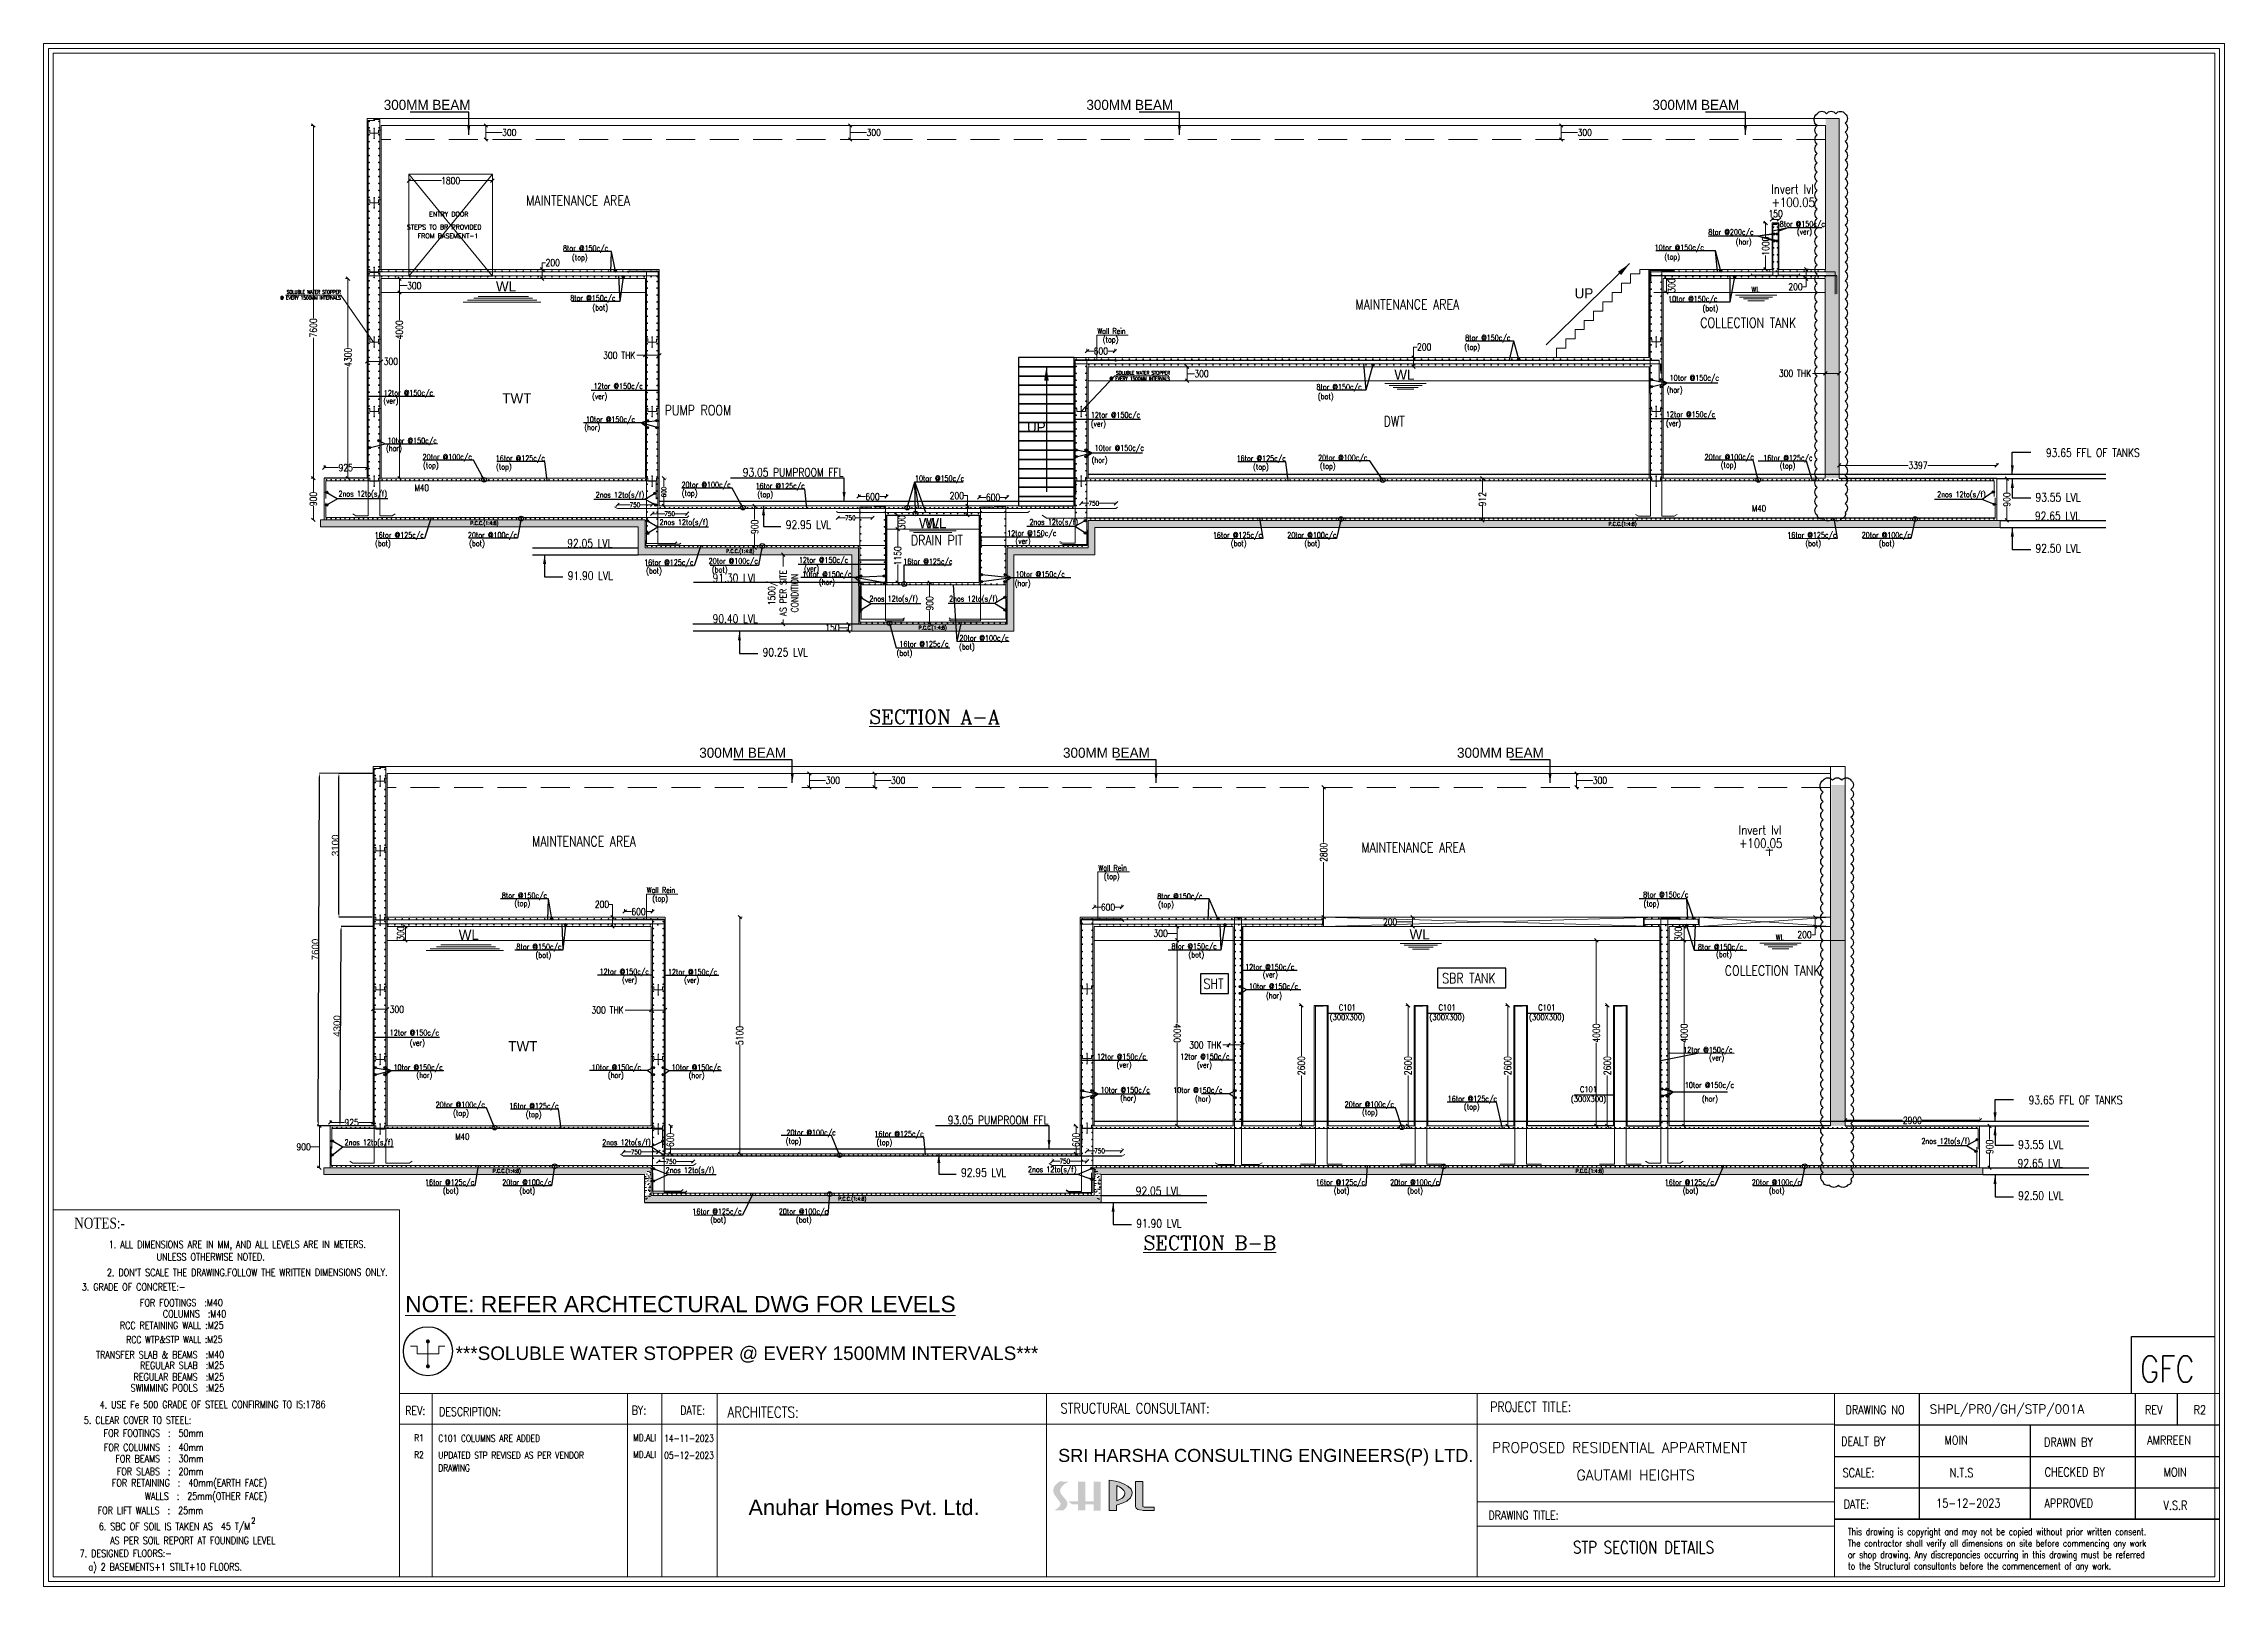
# Model space of a CAD drawing. Header units: millimetres. Extents: x -586673698 to -573385747, y -389867798 to -389752240.
# Drawn here: x -586636010 to -586588974, y -389867798 to -389834537 of the extents above; entities that cross this region are included whole.
import ezdxf
from ezdxf.enums import TextEntityAlignment as Align

# ---------------------------------------------------------------- set-up
doc = ezdxf.new("R2010")
doc.units = ezdxf.units.MM
doc.header["$LTSCALE"] = 100
doc.linetypes.add('( Hidden )', pattern=[0.375, 0.25, -0.125])
doc.linetypes.add('DASHED', pattern=[19.05, 12.7, -6.35])
for name, color, linetype in [('A-TEXT-ROOM-100', 4, 'Continuous'), ('DT-PL-SHAFT', 230, 'Continuous'), ('Layer1', 7, 'Continuous'), ('MAN', 7, 'Continuous'), ('PL-TEXT', 241, 'Continuous'), ('PLUMB', 6, 'Continuous'), ('TBLK_MAINTITLE', 83, 'Continuous'), ('TBLK_NOTE', 4, 'Continuous'), ('text', 7, 'Continuous')]:
    doc.layers.add(name, color=color, linetype=linetype)
for name, color, linetype, lineweight in [('COLN', 1, 'Continuous', 20), ('dim', 11, 'Continuous', 13), ('FOOTING', 6, 'Continuous', 13), ('REIN', 1, 'Continuous', 20), ('TBLK FRAME', 6, 'Continuous', 20), ('TBLK_LINE', 141, 'Continuous', 30)]:
    doc.layers.add(name, color=color, linetype=linetype, lineweight=lineweight)
doc.styles.add('Arial', font='arial.ttf')
doc.styles.add('ARIEL', font='arial.ttf')
doc.styles.add('Cesma', font='romans.shx', dxfattribs={"width": 0.8, "height": 1.5})
doc.styles.add('COM', font='complex.shx')
doc.styles.add('combine', font='romanc.shx', dxfattribs={"width": 0.8})
doc.styles.add('DIM', font='romanc.shx', dxfattribs={"width": 0.8})
doc.styles.add('HEAD', font='times.ttf', dxfattribs={"width": 0.9})
doc.styles.add('RS', font='romans.shx')
doc.styles.add('simplex-0.8', font='simplex.shx', dxfattribs={"width": 0.8})
doc.styles.add('STAIR CASE', font='complex.shx', dxfattribs={"width": 0.8, "height": 75, "bigfont": 'GBCBIG.shx'})
doc.styles.add('TIMESNEWROMAN', font='times.ttf')
doc.styles.add('TITLE', font='arial.ttf')
doc.dimstyles.new('75 ISO', dxfattribs={"dimtxt": 100, "dimasz": 75, "dimexe": 75, "dimexo": 0.7, "dimgap": 0.4, "dimtad": 0, "dimtoh": 1, "dimdec": 0, "dimdsep": 46, "dimtxsty": 'combine', "dimblk": 'OBLIQUE', "dimcen": 0, "dimclrd": 11, "dimclre": 2, "dimclrt": 4, "dimadec": 1, "dimazin": 2, "dimtfac": 1, "dimtdec": 0, "dimtmove": 2, "dimatfit": 3, "dimldrblk": 'OBLIQUE', "dimfxl": 0, "dimtolj": 1, "dimtzin": 0, "dimlwd": -1, "dimlwe": -1, "dimarcsym": 0})
doc.dimstyles.new('FOOTINF DIM', dxfattribs={"dimtxt": 250, "dimasz": 40, "dimexe": 50, "dimexo": 80, "dimgap": 35, "dimtad": 1, "dimtoh": 1, "dimdec": 0, "dimzin": 1, "dimdsep": 46, "dimtxsty": 'TIMESNEWROMAN', "dimblk": 'TICK', "dimcen": 2, "dimclrd": 7, "dimclre": 250, "dimclrt": 32, "dimadec": 1, "dimazin": 0, "dimtfac": 1, "dimtdec": 0, "dimtix": 1, "dimtmove": 1, "dimatfit": 3, "dimfxl": 0, "dimlwd": -1, "dimlwe": -1, "dimarcsym": 0})
doc.dimstyles.get("Standard").update_dxf_attribs({"dimtxt": 0.18, "dimasz": 0.18, "dimexe": 0.18, "dimexo": 0.0625, "dimgap": 0.09, "dimtad": 0, "dimtih": 1, "dimtoh": 1, "dimdec": 4, "dimzin": 0, "dimdsep": 46, "dimtxsty": 'Standard', "dimcen": 0.09, "dimadec": 0, "dimazin": 0, "dimtfac": 1, "dimtdec": 4, "dimtofl": 0, "dimtmove": 0, "dimatfit": 3, "dimfxl": 0, "dimtolj": 1, "dimtzin": 0, "dimarcsym": 0})
doc.dimstyles.new('V Mts', dxfattribs={"dimtxt": 150, "dimasz": 75, "dimexe": 0.1, "dimexo": 0, "dimgap": 0.01, "dimtad": 1, "dimdec": 0, "dimzin": 3, "dimdsep": 46, "dimtxsty": 'Arial', "dimsah": 1, "dimcen": 0.09375, "dimdle": 0.01, "dimclrd": 8, "dimclre": 8, "dimclrt": 256, "dimadec": 0, "dimazin": 0, "dimtfac": 0.7, "dimtdec": 3, "dimtofl": 0, "dimtmove": 2, "dimatfit": 3, "dimfxl": 0, "dimfrac": 1, "dimtolj": 1, "dimtzin": 0, "dimarcsym": 0})

# ---------------------------------------------------------------- blocks, each defined once
blk = doc.blocks.new('_Oblique')
at = {"color": 0, "linetype": 'ByBlock', "lineweight": -2}
blk.add_line((-0.5, -0.5), (0.5, 0.5), dxfattribs=at)
blk = doc.blocks.new('*D553')
at = {"layer": 'Defpoints', "color": 0, "transparency": 16777216}
for p in [(-586628335, -389839903), (-586628321, -389839903, 1267), (-586628321, -389843905, 3)]:
    blk.add_point(p, dxfattribs=at)
at = {"layer": 'dim', "color": 2, "transparency": 16777216}
for p, q in [((-586628383, -389839903), (-586628385, -389839903)), ((-586628335, -389843905), (-586628385, -389843905))]:
    blk.add_line(p, q, dxfattribs=at)
at = {"layer": 'dim', "color": 11, "transparency": 16777216}
for p, q in [((-586628335, -389839903), (-586628335, -389840496)), ((-586628335, -389843905), (-586628335, -389840920))]:
    blk.add_line(p, q, dxfattribs=at)
at = {"layer": 'dim', "color": 11, "transparency": 16777216, "xscale": 75, "yscale": 75, "zscale": 75}
for p, rotation in [((-586628335, -389839903), 90), ((-586628335, -389843905), 270)]:
    blk.add_blockref('_Oblique', p, dxfattribs=dict(at, rotation=rotation))
at = {"layer": 'dim', "color": 4, "transparency": 16777216, "insert": (-586628335, -389840708), "char_height": 150, "attachment_point": 5, "rotation": 90, "style": 'simplex-0.8'}
blk.add_mtext('\\A1;\\A1;4000', dxfattribs=at)
blk = doc.blocks.new('*D554')
at = {"layer": 'Defpoints', "color": 0, "transparency": 16777216}
for p in [(-586629446, -389839603), (-586628731, -389839603, 1267), (-586628731, -389843905, 3)]:
    blk.add_point(p, dxfattribs=at)
at = {"layer": 'dim', "color": 2, "transparency": 16777216}
for p, q in [((-586629469, -389839603), (-586629496, -389839603)), ((-586629445, -389843905), (-586629496, -389843905))]:
    blk.add_line(p, q, dxfattribs=at)
at = {"layer": 'dim', "color": 11, "transparency": 16777216}
for p, q in [((-586629446, -389839603), (-586629446, -389841088)), ((-586629446, -389843905), (-586629446, -389841512))]:
    blk.add_line(p, q, dxfattribs=at)
at = {"layer": 'dim', "color": 11, "transparency": 16777216, "xscale": 75, "yscale": 75, "zscale": 75}
for p, rotation in [((-586629446, -389839603), 89.99775933194931), ((-586629446, -389843905), 269.9977593319493)]:
    blk.add_blockref('_Oblique', p, dxfattribs=dict(at, rotation=rotation))
at = {"layer": 'dim', "color": 4, "transparency": 16777216, "insert": (-586629446, -389841300), "char_height": 150, "attachment_point": 5, "rotation": 89.9978, "style": 'simplex-0.8'}
blk.add_mtext('\\A1;\\A1;4300', dxfattribs=at)
blk = doc.blocks.new('*D556')
at = {"layer": 'Defpoints', "color": 0, "transparency": 16777216}
for p in [(-586630191, -389836303), (-586629007, -389836303, 0), (-586629007, -389843905, 3)]:
    blk.add_point(p, dxfattribs=at)
at = {"layer": 'dim', "color": 2, "transparency": 16777216}
for p, q in [((-586630190, -389836303), (-586630241, -389836303)), ((-586630191, -389843905), (-586630241, -389843905))]:
    blk.add_line(p, q, dxfattribs=at)
at = {"layer": 'dim', "color": 11, "transparency": 16777216}
for p, q in [((-586630191, -389836303), (-586630191, -389840454)), ((-586630191, -389843905), (-586630191, -389840878))]:
    blk.add_line(p, q, dxfattribs=at)
at = {"layer": 'dim', "color": 11, "transparency": 16777216, "xscale": 75, "yscale": 75, "zscale": 75}
for p, rotation in [((-586630191, -389836303), 89.99860834834716), ((-586630191, -389843905), 269.9986083483471)]:
    blk.add_blockref('_Oblique', p, dxfattribs=dict(at, rotation=rotation))
at = {"layer": 'dim', "color": 4, "transparency": 16777216, "insert": (-586630191, -389840666), "char_height": 150, "attachment_point": 5, "rotation": 89.9986, "style": 'simplex-0.8'}
blk.add_mtext('\\A1;\\A1;7600', dxfattribs=at)
blk = doc.blocks.new('*D557')
at = {"layer": 'Defpoints', "color": 0, "transparency": 16777216}
for p in [(-586628335, -389839603), (-586628321, -389839603, 3), (-586628321, -389839903, 3)]:
    blk.add_point(p, dxfattribs=at)
at = {"layer": 'dim', "color": 2, "transparency": 16777216}
for p, q in [((-586628335, -389839603), (-586628385, -389839603)), ((-586628335, -389839903), (-586628385, -389839903))]:
    blk.add_line(p, q, dxfattribs=at)
at = {"layer": 'dim', "color": 11, "transparency": 16777216}
for p, q in [((-586628335, -389839903), (-586628335, -389839603)), ((-586628335, -389839753), (-586628171, -389839753)), ((-586628171, -389839753), (-586628170, -389839753))]:
    blk.add_line(p, q, dxfattribs=at)
at = {"layer": 'dim', "color": 11, "transparency": 16777216, "xscale": 75, "yscale": 75, "zscale": 75}
for p, rotation in [((-586628335, -389839603), 90), ((-586628335, -389839903), 270)]:
    blk.add_blockref('_Oblique', p, dxfattribs=dict(at, rotation=rotation))
at = {"layer": 'dim', "color": 4, "transparency": 16777216, "insert": (-586628016, -389839753), "char_height": 150, "attachment_point": 5, "style": 'simplex-0.8'}
blk.add_mtext('\\A1;300', dxfattribs=at)
blk = doc.blocks.new('*D558')
at = {"layer": 'Defpoints', "color": 0, "transparency": 16777216}
for p in [(-586601009, -389839603), (-586600925, -389839603, 3), (-586600925, -389839903)]:
    blk.add_point(p, dxfattribs=at)
at = {"layer": 'dim', "color": 2, "transparency": 16777216}
for p, q in [((-586601009, -389839603), (-586601059, -389839603)), ((-586601009, -389839903), (-586601059, -389839903))]:
    blk.add_line(p, q, dxfattribs=at)
at = {"layer": 'dim', "color": 11, "transparency": 16777216}
blk.add_line((-586601009, -389839903), (-586601009, -389839603), dxfattribs=at)
at = {"layer": 'dim', "color": 11, "transparency": 16777216, "xscale": 75, "yscale": 75, "zscale": 75}
for p, rotation in [((-586601009, -389839603), 90), ((-586601009, -389839903), 270)]:
    blk.add_blockref('_Oblique', p, dxfattribs=dict(at, rotation=rotation))
at = {"layer": 'dim', "color": 4, "transparency": 16777216, "insert": (-586600894, -389839751), "char_height": 150, "attachment_point": 5, "rotation": 90, "style": 'simplex-0.8'}
blk.add_mtext('\\A1;300', dxfattribs=at)
blk = doc.blocks.new('*D559')
at = {"layer": 'Defpoints', "color": 0, "transparency": 16777216}
for p in [(-586598869, -389838403), (-586598731, -389838403), (-586598731, -389839403)]:
    blk.add_point(p, dxfattribs=at)
at = {"layer": 'dim', "color": 2, "transparency": 16777216}
for p, q in [((-586598868, -389838403), (-586598919, -389838403)), ((-586598868, -389839403), (-586598919, -389839403))]:
    blk.add_line(p, q, dxfattribs=at)
at = {"layer": 'dim', "color": 11, "transparency": 16777216}
for p, q in [((-586598869, -389838403), (-586598869, -389838703)), ((-586598869, -389839403), (-586598869, -389839104))]:
    blk.add_line(p, q, dxfattribs=at)
at = {"layer": 'dim', "color": 11, "transparency": 16777216, "xscale": 75, "yscale": 75, "zscale": 75}
for p, rotation in [((-586598869, -389838403), 90), ((-586598869, -389839403), 270)]:
    blk.add_blockref('_Oblique', p, dxfattribs=dict(at, rotation=rotation))
at = {"layer": 'dim', "color": 4, "transparency": 16777216, "insert": (-586598869, -389838903), "char_height": 150, "attachment_point": 5, "rotation": 90, "style": 'simplex-0.8'}
blk.add_mtext('\\A1;1000', dxfattribs=at)
blk = doc.blocks.new('*D560')
at = {"layer": 'Defpoints', "color": 0, "transparency": 16777216}
for p in [(-586628131, -389837353), (-586628131, -389837491), (-586626331, -389837353, 0)]:
    blk.add_point(p, dxfattribs=at)
at = {"layer": 'dim', "color": 2, "transparency": 16777216}
for p, q in [((-586628131, -389837490), (-586628131, -389837541)), ((-586626331, -389837490), (-586626331, -389837541))]:
    blk.add_line(p, q, dxfattribs=at)
at = {"layer": 'dim', "color": 11, "transparency": 16777216}
for p, q in [((-586628131, -389837491), (-586627431, -389837491)), ((-586626331, -389837491), (-586627031, -389837491))]:
    blk.add_line(p, q, dxfattribs=at)
at = {"layer": 'dim', "color": 11, "transparency": 16777216, "xscale": 75, "yscale": 75, "zscale": 75, "rotation": 180}
blk.add_blockref('_Oblique', (-586628131, -389837491), dxfattribs=at)
at = {"layer": 'dim', "color": 11, "transparency": 16777216, "xscale": 75, "yscale": 75, "zscale": 75}
blk.add_blockref('_Oblique', (-586626331, -389837491), dxfattribs=at)
at = {"layer": 'dim', "color": 4, "transparency": 16777216, "insert": (-586627231, -389837491), "char_height": 150, "attachment_point": 5, "style": 'simplex-0.8'}
blk.add_mtext('\\A1;1800', dxfattribs=at)
blk = doc.blocks.new('*D561')
at = {"layer": 'Defpoints', "color": 0, "transparency": 16777216}
for p in [(-586618698, -389836303, 0), (-586618612, -389836303), (-586618698, -389836603, 0)]:
    blk.add_point(p, dxfattribs=at)
at = {"layer": 'dim', "color": 2, "transparency": 16777216}
for p, q in [((-586618613, -389836303), (-586618562, -389836303)), ((-586618613, -389836603), (-586618562, -389836603))]:
    blk.add_line(p, q, dxfattribs=at)
at = {"layer": 'dim', "color": 11, "transparency": 16777216}
for p, q in [((-586618612, -389836603), (-586618612, -389836303)), ((-586618612, -389836453), (-586618262, -389836453)), ((-586618262, -389836453), (-586618261, -389836453))]:
    blk.add_line(p, q, dxfattribs=at)
at = {"layer": 'dim', "color": 11, "transparency": 16777216, "xscale": 75, "yscale": 75, "zscale": 75}
for p, rotation in [((-586618612, -389836303), 90), ((-586618612, -389836603), 270)]:
    blk.add_blockref('_Oblique', p, dxfattribs=dict(at, rotation=rotation))
at = {"layer": 'dim', "color": 4, "transparency": 16777216, "insert": (-586618106, -389836453), "char_height": 150, "attachment_point": 5, "style": 'simplex-0.8'}
blk.add_mtext('\\A1;300', dxfattribs=at)
blk = doc.blocks.new('*D562')
at = {"layer": 'Defpoints', "color": 0, "transparency": 16777216}
for p in [(-586603362, -389836303, 0), (-586603277, -389836303), (-586603362, -389836603, 0)]:
    blk.add_point(p, dxfattribs=at)
at = {"layer": 'dim', "color": 2, "transparency": 16777216}
for p, q in [((-586603277, -389836303), (-586603227, -389836303)), ((-586603277, -389836603), (-586603227, -389836603))]:
    blk.add_line(p, q, dxfattribs=at)
at = {"layer": 'dim', "color": 11, "transparency": 16777216}
for p, q in [((-586603277, -389836603), (-586603277, -389836303)), ((-586603277, -389836453), (-586602926, -389836453)), ((-586602926, -389836453), (-586602926, -389836453))]:
    blk.add_line(p, q, dxfattribs=at)
at = {"layer": 'dim', "color": 11, "transparency": 16777216, "xscale": 75, "yscale": 75, "zscale": 75}
for p, rotation in [((-586603277, -389836303), 90), ((-586603277, -389836603), 270)]:
    blk.add_blockref('_Oblique', p, dxfattribs=dict(at, rotation=rotation))
at = {"layer": 'dim', "color": 4, "transparency": 16777216, "insert": (-586602771, -389836453), "char_height": 150, "attachment_point": 5, "style": 'simplex-0.8'}
blk.add_mtext('\\A1;300', dxfattribs=at)
blk = doc.blocks.new('*D563')
at = {"layer": 'Defpoints', "color": 0, "transparency": 16777216}
for p in [(-586626558, -389836303, 0), (-586626472, -389836303), (-586626558, -389836603, 0)]:
    blk.add_point(p, dxfattribs=at)
at = {"layer": 'dim', "color": 2, "transparency": 16777216}
for p, q in [((-586626473, -389836303), (-586626422, -389836303)), ((-586626473, -389836603), (-586626422, -389836603))]:
    blk.add_line(p, q, dxfattribs=at)
at = {"layer": 'dim', "color": 11, "transparency": 16777216}
for p, q in [((-586626472, -389836603), (-586626472, -389836303)), ((-586626472, -389836453), (-586626122, -389836453)), ((-586626122, -389836453), (-586626121, -389836453))]:
    blk.add_line(p, q, dxfattribs=at)
at = {"layer": 'dim', "color": 11, "transparency": 16777216, "xscale": 75, "yscale": 75, "zscale": 75}
for p, rotation in [((-586626472, -389836303), 90), ((-586626472, -389836603), 270)]:
    blk.add_blockref('_Oblique', p, dxfattribs=dict(at, rotation=rotation))
at = {"layer": 'dim', "color": 4, "transparency": 16777216, "insert": (-586625966, -389836453), "char_height": 150, "attachment_point": 5, "style": 'simplex-0.8'}
blk.add_mtext('\\A1;300', dxfattribs=at)
blk = doc.blocks.new('*D564')
at = {"layer": 'Defpoints', "color": 0, "transparency": 16777216}
for p in [(-586611347, -389841503), (-586611303, -389841503, 3), (-586611303, -389841803)]:
    blk.add_point(p, dxfattribs=at)
at = {"layer": 'dim', "color": 2, "transparency": 16777216}
for p, q in [((-586611346, -389841503), (-586611397, -389841503)), ((-586611346, -389841803), (-586611397, -389841803))]:
    blk.add_line(p, q, dxfattribs=at)
at = {"layer": 'dim', "color": 11, "transparency": 16777216}
for p, q in [((-586611347, -389841803), (-586611347, -389841503)), ((-586611347, -389841653), (-586611190, -389841653)), ((-586611190, -389841653), (-586611189, -389841653))]:
    blk.add_line(p, q, dxfattribs=at)
at = {"layer": 'dim', "color": 11, "transparency": 16777216, "xscale": 75, "yscale": 75, "zscale": 75}
for p, rotation in [((-586611347, -389841503), 90), ((-586611347, -389841803), 270)]:
    blk.add_blockref('_Oblique', p, dxfattribs=dict(at, rotation=rotation))
at = {"layer": 'dim', "color": 4, "transparency": 16777216, "insert": (-586611035, -389841653), "char_height": 150, "attachment_point": 5, "style": 'simplex-0.8'}
blk.add_mtext('\\A1;300', dxfattribs=at)
blk = doc.blocks.new('TICK')
at = {"color": 13, "const_width": 0.1}
for points in [[(-3, 0), (3, 0)], [(-2.12, -2.12), (2.12, 2.12)], [(0, -3), (0, 3)]]:
    blk.add_lwpolyline(points, dxfattribs=at)
blk = doc.blocks.new('*D565')
at = {"layer": 'Defpoints', "color": 0, "transparency": 16777216}
for p in [(-586598730, -389838327), (-586598730, -389838403, 6), (-586598580, -389838403, -2565)]:
    blk.add_point(p, dxfattribs=at)
at = {"layer": 'dim', "color": 2, "transparency": 16777216}
for p, q in [((-586598730, -389838328), (-586598730, -389838277)), ((-586598580, -389838279), (-586598580, -389838277))]:
    blk.add_line(p, q, dxfattribs=at)
at = {"layer": 'dim', "color": 11, "transparency": 16777216}
blk.add_line((-586598580, -389838327), (-586598730, -389838327), dxfattribs=at)
at = {"layer": 'dim', "color": 11, "transparency": 16777216, "xscale": 75, "yscale": 75, "zscale": 75, "rotation": 180}
blk.add_blockref('_Oblique', (-586598730, -389838327), dxfattribs=at)
at = {"layer": 'dim', "color": 11, "transparency": 16777216, "xscale": 75, "yscale": 75, "zscale": 75}
blk.add_blockref('_Oblique', (-586598580, -389838327), dxfattribs=at)
at = {"layer": 'dim', "color": 4, "transparency": 16777216, "insert": (-586598654, -389838202), "char_height": 150, "attachment_point": 5, "style": 'simplex-0.8'}
blk.add_mtext('\\A1;150', dxfattribs=at)
blk = doc.blocks.new('*D566')
at = {"layer": 'Defpoints', "color": 0, "transparency": 16777216}
for p in [(-586597581, -389841590, 3), (-586597581, -389841646), (-586597281, -389841590, 3)]:
    blk.add_point(p, dxfattribs=at)
at = {"layer": 'dim', "color": 11, "transparency": 16777216}
for p in [(-586597855, -389841646), (-586597281, -389841646)]:
    blk.add_line(p, (-586597581, -389841646), dxfattribs=at)
at = {"layer": 'dim', "color": 2, "transparency": 16777216}
for p, q in [((-586597581, -389841645), (-586597581, -389841696)), ((-586597281, -389841645), (-586597281, -389841696))]:
    blk.add_line(p, q, dxfattribs=at)
at = {"layer": 'dim', "color": 11, "transparency": 16777216, "xscale": 75, "yscale": 75, "zscale": 75, "rotation": 180}
blk.add_blockref('_Oblique', (-586597581, -389841646), dxfattribs=at)
at = {"layer": 'dim', "color": 11, "transparency": 16777216, "xscale": 75, "yscale": 75, "zscale": 75}
blk.add_blockref('_Oblique', (-586597281, -389841646), dxfattribs=at)
at = {"layer": 'dim', "color": 4, "transparency": 16777216, "insert": (-586598235, -389841646), "char_height": 150, "attachment_point": 5, "style": 'simplex-0.8'}
blk.add_mtext('\\A1;300 THK', dxfattribs=at)
blk = doc.blocks.new('*D675')
at = {"layer": 'Defpoints', "color": 0, "transparency": 16777216}
for p in [(-586598019, -389839403, 6), (-586598019, -389839603, 6), (-586597995, -389839603)]:
    blk.add_point(p, dxfattribs=at)
at = {"layer": 'dim', "color": 2, "transparency": 16777216}
for p, q in [((-586597996, -389839403), (-586597945, -389839403)), ((-586597996, -389839603), (-586597945, -389839603))]:
    blk.add_line(p, q, dxfattribs=at)
at = {"layer": 'dim', "color": 11, "transparency": 16777216}
for p, q in [((-586597995, -389839403), (-586597995, -389839603)), ((-586597995, -389839780), (-586597995, -389839603)), ((-586598070, -389839780), (-586597995, -389839780))]:
    blk.add_line(p, q, dxfattribs=at)
at = {"layer": 'dim', "color": 11, "transparency": 16777216, "xscale": 75, "yscale": 75, "zscale": 75}
for p, rotation in [((-586597995, -389839403), 90), ((-586597995, -389839603), 270)]:
    blk.add_blockref('_Oblique', p, dxfattribs=dict(at, rotation=rotation))
at = {"layer": 'dim', "color": 4, "transparency": 16777216, "insert": (-586598225, -389839780), "char_height": 150, "attachment_point": 5, "style": 'simplex-0.8'}
blk.add_mtext('\\A1;200', dxfattribs=at)
blk = doc.blocks.new('*D577')
at = {"layer": 'Defpoints', "color": 0, "transparency": 16777216}
for p in [(-586597281, -389843629), (-586597281, -389843753, 3), (-586593884, -389843905, 3)]:
    blk.add_point(p, dxfattribs=at)
at = {"layer": 'dim', "color": 2, "transparency": 16777216}
for p, q in [((-586597281, -389843630), (-586597281, -389843579)), ((-586593884, -389843630), (-586593884, -389843579))]:
    blk.add_line(p, q, dxfattribs=at)
at = {"layer": 'dim', "color": 11, "transparency": 16777216}
for p, q in [((-586597281, -389843629), (-586595794, -389843629)), ((-586593884, -389843629), (-586595370, -389843629))]:
    blk.add_line(p, q, dxfattribs=at)
at = {"layer": 'dim', "color": 11, "transparency": 16777216, "xscale": 75, "yscale": 75, "zscale": 75, "rotation": 180}
blk.add_blockref('_Oblique', (-586597281, -389843629), dxfattribs=at)
at = {"layer": 'dim', "color": 11, "transparency": 16777216, "xscale": 75, "yscale": 75, "zscale": 75}
blk.add_blockref('_Oblique', (-586593884, -389843629), dxfattribs=at)
at = {"layer": 'dim', "color": 4, "transparency": 16777216, "insert": (-586595582, -389843629), "char_height": 150, "attachment_point": 5, "style": 'simplex-0.8'}
blk.add_mtext('\\A1;3397', dxfattribs=at)
blk = doc.blocks.new('*D578')
at = {"layer": 'Defpoints', "color": 0, "transparency": 16777216}
for p in [(-586606486, -389841303, 6), (-586606463, -389841503), (-586606365, -389841503, 6)]:
    blk.add_point(p, dxfattribs=at)
at = {"layer": 'dim', "color": 2, "transparency": 16777216}
for p, q in [((-586606462, -389841503), (-586606513, -389841503)), ((-586606463, -389841303), (-586606413, -389841303))]:
    blk.add_line(p, q, dxfattribs=at)
at = {"layer": 'dim', "color": 11, "transparency": 16777216}
for p, q in [((-586606388, -389841079), (-586606463, -389841079)), ((-586606463, -389841079), (-586606463, -389841303)), ((-586606463, -389841303), (-586606463, -389841503))]:
    blk.add_line(p, q, dxfattribs=at)
at = {"layer": 'dim', "color": 11, "transparency": 16777216, "xscale": 75, "yscale": 75, "zscale": 75}
for p, rotation in [((-586606463, -389841303), 90), ((-586606463, -389841503), 270)]:
    blk.add_blockref('_Oblique', p, dxfattribs=dict(at, rotation=rotation))
at = {"layer": 'dim', "color": 4, "transparency": 16777216, "insert": (-586606233, -389841079), "char_height": 150, "attachment_point": 5, "style": 'simplex-0.8'}
blk.add_mtext('\\A1;200', dxfattribs=at)
blk = doc.blocks.new('*D676')
at = {"layer": 'Defpoints', "color": 0, "transparency": 16777216}
for p in [(-586629957, -389843678), (-586629031, -389843753, 6), (-586629957, -389843905, -189)]:
    blk.add_point(p, dxfattribs=at)
at = {"layer": 'dim', "color": 2, "transparency": 16777216}
for p, q in [((-586629957, -389843670), (-586629957, -389843628)), ((-586629031, -389843679), (-586629031, -389843628))]:
    blk.add_line(p, q, dxfattribs=at)
at = {"layer": 'dim', "color": 11, "transparency": 16777216}
for p, q in [((-586629957, -389843678), (-586629649, -389843678)), ((-586629031, -389843678), (-586629339, -389843678))]:
    blk.add_line(p, q, dxfattribs=at)
at = {"layer": 'dim', "color": 11, "transparency": 16777216, "xscale": 75, "yscale": 75, "zscale": 75, "rotation": 180}
blk.add_blockref('_Oblique', (-586629957, -389843678), dxfattribs=at)
at = {"layer": 'dim', "color": 11, "transparency": 16777216, "xscale": 75, "yscale": 75, "zscale": 75}
blk.add_blockref('_Oblique', (-586629031, -389843678), dxfattribs=at)
at = {"layer": 'dim', "color": 4, "transparency": 16777216, "insert": (-586629494, -389843678), "char_height": 150, "attachment_point": 5, "style": 'simplex-0.8'}
blk.add_mtext('\\A1;925', dxfattribs=at)
blk = doc.blocks.new('*D579')
at = {"layer": 'Defpoints', "color": 0, "transparency": 16777216}
for p in [(-586623031, -389841198, -3), (-586623031, -389841255), (-586622731, -389841198, -3)]:
    blk.add_point(p, dxfattribs=at)
at = {"layer": 'dim', "color": 11, "transparency": 16777216}
for p in [(-586623213, -389841255), (-586622731, -389841255)]:
    blk.add_line(p, (-586623031, -389841255), dxfattribs=at)
at = {"layer": 'dim', "color": 2, "transparency": 16777216}
for p, q in [((-586623031, -389841254), (-586623031, -389841305)), ((-586622731, -389841254), (-586622731, -389841305))]:
    blk.add_line(p, q, dxfattribs=at)
at = {"layer": 'dim', "color": 11, "transparency": 16777216, "xscale": 75, "yscale": 75, "zscale": 75, "rotation": 180}
blk.add_blockref('_Oblique', (-586623031, -389841255), dxfattribs=at)
at = {"layer": 'dim', "color": 11, "transparency": 16777216, "xscale": 75, "yscale": 75, "zscale": 75}
blk.add_blockref('_Oblique', (-586622731, -389841255), dxfattribs=at)
at = {"layer": 'dim', "color": 4, "transparency": 16777216, "insert": (-586623594, -389841255), "char_height": 150, "attachment_point": 5, "style": 'simplex-0.8'}
blk.add_mtext('\\A1;300 THK', dxfattribs=at)
blk = doc.blocks.new('*U526')
at = {"layer": 'REIN', "lineweight": 13, "const_width": 18.4}
for points in [[(-97, 0, -1), (-115, 0, -1)], [(115, 0, -1), (97, 0, -1)]]:
    blk.add_lwpolyline(points, format="xyb", close=True, dxfattribs=at)
blk = doc.blocks.new('*U525')
at = {"layer": 'Layer1', "color": 0, "linetype": 'ByBlock', "lineweight": -2}
for p in [(0, 7350), (0, 7200), (0, 7050), (0, 6900), (0, 6750), (0, 6600), (0, 6450), (0, 6300), (0, 6150), (0, 6000), (0, 5850), (0, 5700), (0, 5550), (0, 5400), (0, 5250), (0, 5100), (0, 4950), (0, 4800), (0, 4650), (0, 4500), (0, 4350), (0, 4200), (0, 4050), (0, 3900), (0, 3750), (0, 3600), (0, 3450), (0, 3300), (0, 3150), (0, 3000), (0, 2850), (0, 2700), (0, 2550), (0, 2400), (0, 2250), (0, 2100), (0, 1950), (0, 1800), (0, 1650), (0, 1500), (0, 1350), (0, 1200), (0, 1050), (0, 900), (0, 750), (0, 600), (0, 450), (0, 300), (0, 150), (0, 0)]:
    blk.add_blockref('*U526', p, dxfattribs=at)
blk = doc.blocks.new('*D580')
at = {"layer": 'Defpoints', "color": 0, "transparency": 16777216}
for p in [(-586625266, -389839603, 6), (-586625258, -389839403, 6), (-586625258, -389839603)]:
    blk.add_point(p, dxfattribs=at)
at = {"layer": 'dim', "color": 2, "transparency": 16777216}
for p, q in [((-586625259, -389839403), (-586625308, -389839403)), ((-586625259, -389839603), (-586625208, -389839603))]:
    blk.add_line(p, q, dxfattribs=at)
at = {"layer": 'dim', "color": 11, "transparency": 16777216}
for p, q in [((-586625183, -389839260), (-586625258, -389839260)), ((-586625258, -389839260), (-586625258, -389839403)), ((-586625258, -389839403), (-586625258, -389839603))]:
    blk.add_line(p, q, dxfattribs=at)
at = {"layer": 'dim', "color": 11, "transparency": 16777216, "xscale": 75, "yscale": 75, "zscale": 75}
for p, rotation in [((-586625258, -389839403), 90), ((-586625258, -389839603), 270)]:
    blk.add_blockref('_Oblique', p, dxfattribs=dict(at, rotation=rotation))
at = {"layer": 'dim', "color": 4, "transparency": 16777216, "insert": (-586625029, -389839260), "char_height": 150, "attachment_point": 5, "style": 'simplex-0.8'}
blk.add_mtext('\\A1;200', dxfattribs=at)
blk = doc.blocks.new('*D581')
at = {"layer": 'Defpoints', "color": 0, "transparency": 16777216}
for p in [(-586629957, -389843905, -1281), (-586630191, -389844805), (-586629956, -389844805, 4232)]:
    blk.add_point(p, dxfattribs=at)
at = {"layer": 'dim', "color": 2, "transparency": 16777216}
for p, q in [((-586630230, -389843905), (-586630241, -389843905)), ((-586630238, -389844805), (-586630241, -389844805))]:
    blk.add_line(p, q, dxfattribs=at)
at = {"layer": 'dim', "color": 11, "transparency": 16777216}
for p, q in [((-586630191, -389843905), (-586630191, -389844200)), ((-586630191, -389844805), (-586630191, -389844510))]:
    blk.add_line(p, q, dxfattribs=at)
at = {"layer": 'dim', "color": 11, "transparency": 16777216, "xscale": 75, "yscale": 75, "zscale": 75}
for p, rotation in [((-586630191, -389843905), 90), ((-586630191, -389844805), 270)]:
    blk.add_blockref('_Oblique', p, dxfattribs=dict(at, rotation=rotation))
at = {"layer": 'dim', "color": 4, "transparency": 16777216, "insert": (-586630191, -389844355), "char_height": 150, "attachment_point": 5, "rotation": 90, "style": 'simplex-0.8'}
blk.add_mtext('\\A1;\\A1;900', dxfattribs=at)
blk = doc.blocks.new('*D677')
at = {"layer": 'Defpoints', "color": 0, "transparency": 16777216}
for p in [(-586629032, -389841339, -366), (-586629032, -389841389), (-586628732, -389841388, -648)]:
    blk.add_point(p, dxfattribs=at)
at = {"layer": 'dim', "color": 11, "transparency": 16777216}
blk.add_line((-586628732, -389841389), (-586629032, -389841389), dxfattribs=at)
at = {"layer": 'dim', "color": 2, "transparency": 16777216}
for p, q in [((-586629032, -389841425), (-586629032, -389841439)), ((-586628732, -389841435), (-586628732, -389841439))]:
    blk.add_line(p, q, dxfattribs=at)
at = {"layer": 'dim', "color": 11, "transparency": 16777216, "xscale": 75, "yscale": 75, "zscale": 75, "rotation": 180}
blk.add_blockref('_Oblique', (-586629032, -389841389), dxfattribs=at)
at = {"layer": 'dim', "color": 11, "transparency": 16777216, "xscale": 75, "yscale": 75, "zscale": 75}
blk.add_blockref('_Oblique', (-586628732, -389841389), dxfattribs=at)
at = {"layer": 'dim', "color": 4, "transparency": 16777216, "insert": (-586628520, -389841388), "char_height": 150, "attachment_point": 5, "style": 'simplex-0.8'}
blk.add_mtext('\\A1;300', dxfattribs=at)
blk = doc.blocks.new('R5T')
at = {"layer": 'REIN', "color": 4, "lineweight": 20}
for p, q in [((3073208.5, -1156624.9), (3073208.5, -1156515.7)), ((3073133, -1156537), (3073161, -1156537)), ((3073161, -1156570.3), (3073161, -1156537)), ((3073256.1, -1156570.3), (3073161, -1156570.3)), ((3073283, -1156536.5), (3073256.1, -1156536.5)), ((3073256.1, -1156536.5), (3073256.1, -1156570.3))]:
    blk.add_line(p, q, dxfattribs=at)
at = {"layer": 'REIN', "color": 4, "linetype": 'Continuous', "lineweight": 20, "const_width": 8.82}
for points in [[(3073204.1, -1156515.7, 1), (3073212.9, -1156515.7, 1)], [(3073204.1, -1156624.9, 1), (3073212.9, -1156624.9, 1)]]:
    blk.add_lwpolyline(points, format="xyb", close=True, dxfattribs=at)
blk = doc.blocks.new('*D674')
at = {"layer": 'Defpoints', "color": 0, "transparency": 16777216}
for p in [(-586613506, -389841371, 17), (-586612906, -389841167), (-586612906, -389841371, 17)]:
    blk.add_point(p, dxfattribs=at)
at = {"layer": 'dim', "color": 2, "transparency": 16777216}
for p, q in [((-586613506, -389841168), (-586613506, -389841117)), ((-586612906, -389841168), (-586612906, -389841117))]:
    blk.add_line(p, q, dxfattribs=at)
at = {"layer": 'dim', "color": 11, "transparency": 16777216}
for p, q in [((-586613506, -389841167), (-586613360, -389841167)), ((-586612906, -389841167), (-586613051, -389841167))]:
    blk.add_line(p, q, dxfattribs=at)
at = {"layer": 'dim', "color": 11, "transparency": 16777216, "xscale": 75, "yscale": 75, "zscale": 75, "rotation": 180}
blk.add_blockref('_Oblique', (-586613506, -389841167), dxfattribs=at)
at = {"layer": 'dim', "color": 11, "transparency": 16777216, "xscale": 75, "yscale": 75, "zscale": 75}
blk.add_blockref('_Oblique', (-586612906, -389841167), dxfattribs=at)
at = {"layer": 'dim', "color": 4, "transparency": 16777216, "insert": (-586613206, -389841167), "char_height": 150, "attachment_point": 5, "style": 'simplex-0.8'}
blk.add_mtext('\\A1;600', dxfattribs=at)
blk = doc.blocks.new('*D582')
at = {"layer": 'Defpoints', "color": 0, "transparency": 16777216}
for p in [(-586617521, -389845005, 3), (-586617589, -389846155), (-586617521, -389846155, 0)]:
    blk.add_point(p, dxfattribs=at)
at = {"layer": 'dim', "color": 2, "transparency": 16777216}
for p, q in [((-586617588, -389845005), (-586617639, -389845005)), ((-586617588, -389846155), (-586617639, -389846155))]:
    blk.add_line(p, q, dxfattribs=at)
at = {"layer": 'dim', "color": 11, "transparency": 16777216}
for p, q in [((-586617589, -389845005), (-586617589, -389845391)), ((-586617589, -389846155), (-586617589, -389845769))]:
    blk.add_line(p, q, dxfattribs=at)
at = {"layer": 'dim', "color": 11, "transparency": 16777216, "xscale": 75, "yscale": 75, "zscale": 75}
for p, rotation in [((-586617589, -389845005), 90), ((-586617589, -389846155), 270)]:
    blk.add_blockref('_Oblique', p, dxfattribs=dict(at, rotation=rotation))
at = {"layer": 'dim', "color": 4, "transparency": 16777216, "insert": (-586617589, -389845580), "char_height": 150, "attachment_point": 5, "rotation": 90, "style": 'simplex-0.8'}
blk.add_mtext('\\A1;1150', dxfattribs=at)
blk = doc.blocks.new('*D583')
at = {"layer": 'Defpoints', "color": 0, "transparency": 16777216}
for p in [(-586617589, -389844705), (-586617521, -389844705, 3), (-586617521, -389845005)]:
    blk.add_point(p, dxfattribs=at)
at = {"layer": 'dim', "color": 2, "transparency": 16777216}
for p, q in [((-586617588, -389844705), (-586617639, -389844705)), ((-586617588, -389845005), (-586617639, -389845005))]:
    blk.add_line(p, q, dxfattribs=at)
at = {"layer": 'dim', "color": 11, "transparency": 16777216}
blk.add_line((-586617589, -389845005), (-586617589, -389844705), dxfattribs=at)
at = {"layer": 'dim', "color": 11, "transparency": 16777216, "xscale": 75, "yscale": 75, "zscale": 75}
for p, rotation in [((-586617589, -389844705), 90), ((-586617589, -389845005), 270)]:
    blk.add_blockref('_Oblique', p, dxfattribs=dict(at, rotation=rotation))
at = {"layer": 'dim', "color": 4, "transparency": 16777216, "insert": (-586617504, -389844855), "char_height": 150, "attachment_point": 5, "rotation": 90, "style": 'simplex-0.8'}
blk.add_mtext('\\A1;300', dxfattribs=at)
blk = doc.blocks.new('*D584')
at = {"layer": 'Defpoints', "color": 0, "transparency": 16777216}
for p in [(-586618581, -389847055, 3), (-586618651, -389847205), (-586618581, -389847205, 3)]:
    blk.add_point(p, dxfattribs=at)
at = {"layer": 'dim', "color": 11, "transparency": 16777216}
for p, q in [((-586618851, -389847130), (-586618852, -389847130)), ((-586618651, -389847130), (-586618851, -389847130)), ((-586618651, -389847055), (-586618651, -389847205))]:
    blk.add_line(p, q, dxfattribs=at)
at = {"layer": 'dim', "color": 2, "transparency": 16777216}
for p, q in [((-586618650, -389847055), (-586618701, -389847055)), ((-586618650, -389847205), (-586618701, -389847205))]:
    blk.add_line(p, q, dxfattribs=at)
at = {"layer": 'dim', "color": 11, "transparency": 16777216, "xscale": 75, "yscale": 75, "zscale": 75}
for p, rotation in [((-586618651, -389847055), 90), ((-586618651, -389847205), 270)]:
    blk.add_blockref('_Oblique', p, dxfattribs=dict(at, rotation=rotation))
at = {"layer": 'dim', "color": 4, "transparency": 16777216, "insert": (-586618995, -389847130), "char_height": 150, "attachment_point": 5, "style": 'simplex-0.8'}
blk.add_mtext('\\A1;150', dxfattribs=at)
blk = doc.blocks.new('*D585')
at = {"layer": 'Defpoints', "color": 0, "transparency": 16777216}
for p in [(-586616084, -389844705), (-586616060, -389844505, 6), (-586616060, -389844705, 6)]:
    blk.add_point(p, dxfattribs=at)
at = {"layer": 'dim', "color": 11, "transparency": 16777216}
for p, q in [((-586616159, -389844281), (-586616084, -389844281)), ((-586616084, -389844281), (-586616084, -389844505)), ((-586616084, -389844505), (-586616084, -389844705))]:
    blk.add_line(p, q, dxfattribs=at)
at = {"layer": 'dim', "color": 2, "transparency": 16777216}
for p, q in [((-586616083, -389844505), (-586616134, -389844505)), ((-586616083, -389844705), (-586616134, -389844705))]:
    blk.add_line(p, q, dxfattribs=at)
at = {"layer": 'dim', "color": 11, "transparency": 16777216, "xscale": 75, "yscale": 75, "zscale": 75}
for p, rotation in [((-586616084, -389844505), 90), ((-586616084, -389844705), 270)]:
    blk.add_blockref('_Oblique', p, dxfattribs=dict(at, rotation=rotation))
at = {"layer": 'dim', "color": 4, "transparency": 16777216, "insert": (-586616313, -389844281), "char_height": 150, "attachment_point": 5, "style": 'simplex-0.8'}
blk.add_mtext('\\A1;200', dxfattribs=at)
blk = doc.blocks.new('*D586')
at = {"layer": 'Defpoints', "color": 0, "transparency": 16777216}
for p in [(-586616810, -389846155, 3), (-586616900, -389847055), (-586616810, -389847055, 3)]:
    blk.add_point(p, dxfattribs=at)
at = {"layer": 'dim', "color": 2, "transparency": 16777216}
for p, q in [((-586616899, -389846155), (-586616950, -389846155)), ((-586616899, -389847055), (-586616950, -389847055))]:
    blk.add_line(p, q, dxfattribs=at)
at = {"layer": 'dim', "color": 11, "transparency": 16777216}
for p, q in [((-586616900, -389846155), (-586616900, -389846450)), ((-586616900, -389847055), (-586616900, -389846760))]:
    blk.add_line(p, q, dxfattribs=at)
at = {"layer": 'dim', "color": 11, "transparency": 16777216, "xscale": 75, "yscale": 75, "zscale": 75}
for p, rotation in [((-586616900, -389846155), 90), ((-586616900, -389847055), 270)]:
    blk.add_blockref('_Oblique', p, dxfattribs=dict(at, rotation=rotation))
at = {"layer": 'dim', "color": 4, "transparency": 16777216, "insert": (-586616900, -389846605), "char_height": 150, "attachment_point": 5, "rotation": 90, "style": 'simplex-0.8'}
blk.add_mtext('\\A1;900', dxfattribs=at)
blk = doc.blocks.new('*D678')
at = {"layer": 'Defpoints', "color": 0, "transparency": 16777216}
for p in [(-586618431, -389844302), (-586617831, -389844705, 3), (-586618431, -389845405, 3)]:
    blk.add_point(p, dxfattribs=at)
at = {"layer": 'dim', "color": 2, "transparency": 16777216}
for p, q in [((-586618431, -389844303), (-586618431, -389844252)), ((-586617831, -389844303), (-586617831, -389844252))]:
    blk.add_line(p, q, dxfattribs=at)
at = {"layer": 'dim', "color": 11, "transparency": 16777216}
for p, q in [((-586618431, -389844302), (-586618285, -389844302)), ((-586617831, -389844302), (-586617976, -389844302))]:
    blk.add_line(p, q, dxfattribs=at)
at = {"layer": 'dim', "color": 11, "transparency": 16777216, "xscale": 75, "yscale": 75, "zscale": 75, "rotation": 180}
blk.add_blockref('_Oblique', (-586618431, -389844302), dxfattribs=at)
at = {"layer": 'dim', "color": 11, "transparency": 16777216, "xscale": 75, "yscale": 75, "zscale": 75}
blk.add_blockref('_Oblique', (-586617831, -389844302), dxfattribs=at)
at = {"layer": 'dim', "color": 4, "transparency": 16777216, "insert": (-586618131, -389844302), "char_height": 150, "attachment_point": 5, "style": 'simplex-0.8'}
blk.add_mtext('\\A1;600', dxfattribs=at)
blk = doc.blocks.new('*D679')
at = {"layer": 'Defpoints', "color": 0, "transparency": 16777216}
for p in [(-586615831, -389844319), (-586615831, -389845105, 3), (-586615231, -389845105, 3)]:
    blk.add_point(p, dxfattribs=at)
at = {"layer": 'dim', "color": 2, "transparency": 16777216}
for p, q in [((-586615831, -389844320), (-586615831, -389844269)), ((-586615231, -389844320), (-586615231, -389844269))]:
    blk.add_line(p, q, dxfattribs=at)
at = {"layer": 'dim', "color": 11, "transparency": 16777216}
for p, q in [((-586615831, -389844319), (-586615685, -389844319)), ((-586615231, -389844319), (-586615376, -389844319))]:
    blk.add_line(p, q, dxfattribs=at)
at = {"layer": 'dim', "color": 11, "transparency": 16777216, "xscale": 75, "yscale": 75, "zscale": 75, "rotation": 180}
blk.add_blockref('_Oblique', (-586615831, -389844319), dxfattribs=at)
at = {"layer": 'dim', "color": 11, "transparency": 16777216, "xscale": 75, "yscale": 75, "zscale": 75}
blk.add_blockref('_Oblique', (-586615231, -389844319), dxfattribs=at)
at = {"layer": 'dim', "color": 4, "transparency": 16777216, "insert": (-586615531, -389844319), "char_height": 150, "attachment_point": 5, "style": 'simplex-0.8'}
blk.add_mtext('\\A1;600', dxfattribs=at)
blk = doc.blocks.new('*D567')
at = {"layer": 'Defpoints', "color": 0, "transparency": 16777216}
for p in [(-586628207, -389853572), (-586628193, -389853572, 3), (-586628193, -389853872, 3)]:
    blk.add_point(p, dxfattribs=at)
at = {"layer": 'dim', "color": 2, "transparency": 16777216}
for p, q in [((-586628207, -389853572), (-586628257, -389853572)), ((-586628207, -389853872), (-586628257, -389853872))]:
    blk.add_line(p, q, dxfattribs=at)
at = {"layer": 'dim', "color": 11, "transparency": 16777216}
blk.add_line((-586628207, -389853872), (-586628207, -389853572), dxfattribs=at)
at = {"layer": 'dim', "color": 11, "transparency": 16777216, "xscale": 75, "yscale": 75, "zscale": 75}
for p, rotation in [((-586628207, -389853572), 90), ((-586628207, -389853872), 270)]:
    blk.add_blockref('_Oblique', p, dxfattribs=dict(at, rotation=rotation))
at = {"layer": 'dim', "color": 4, "transparency": 16777216, "insert": (-586628310, -389853722), "char_height": 150, "attachment_point": 5, "rotation": 90, "style": 'simplex-0.8'}
blk.add_mtext('\\A1;300', dxfattribs=at)
blk = doc.blocks.new('*D568')
at = {"layer": 'Defpoints', "color": 0, "transparency": 16777216}
for p in [(-586600626, -389853872), (-586600313, -389853872, 3), (-586600313, -389857872, 3)]:
    blk.add_point(p, dxfattribs=at)
at = {"layer": 'dim', "color": 2, "transparency": 16777216}
for p, q in [((-586600625, -389853872), (-586600676, -389853872)), ((-586600625, -389857872), (-586600676, -389857872))]:
    blk.add_line(p, q, dxfattribs=at)
at = {"layer": 'dim', "color": 11, "transparency": 16777216}
for p, q in [((-586600626, -389853872), (-586600626, -389855660)), ((-586600626, -389857872), (-586600626, -389856083))]:
    blk.add_line(p, q, dxfattribs=at)
at = {"layer": 'dim', "color": 11, "transparency": 16777216, "xscale": 75, "yscale": 75, "zscale": 75}
for p, rotation in [((-586600626, -389853872), 90), ((-586600626, -389857872), 270)]:
    blk.add_blockref('_Oblique', p, dxfattribs=dict(at, rotation=rotation))
at = {"layer": 'dim', "color": 4, "transparency": 16777216, "insert": (-586600626, -389855872), "char_height": 150, "attachment_point": 5, "rotation": 90, "style": 'simplex-0.8'}
blk.add_mtext('\\A1;4000', dxfattribs=at)
blk = doc.blocks.new('*D569')
at = {"layer": 'Defpoints', "color": 0, "transparency": 16777216}
for p in [(-586600626, -389853572), (-586600397, -389853572, 3), (-586600397, -389853872)]:
    blk.add_point(p, dxfattribs=at)
at = {"layer": 'dim', "color": 2, "transparency": 16777216}
for p, q in [((-586600625, -389853572), (-586600676, -389853572)), ((-586600625, -389853872), (-586600676, -389853872))]:
    blk.add_line(p, q, dxfattribs=at)
at = {"layer": 'dim', "color": 11, "transparency": 16777216}
blk.add_line((-586600626, -389853872), (-586600626, -389853572), dxfattribs=at)
at = {"layer": 'dim', "color": 11, "transparency": 16777216, "xscale": 75, "yscale": 75, "zscale": 75}
for p, rotation in [((-586600626, -389853572), 90), ((-586600626, -389853872), 270)]:
    blk.add_blockref('_Oblique', p, dxfattribs=dict(at, rotation=rotation))
at = {"layer": 'dim', "color": 4, "transparency": 16777216, "insert": (-586600751, -389853729), "char_height": 150, "attachment_point": 5, "rotation": 90, "style": 'simplex-0.8'}
blk.add_mtext('\\A1;300', dxfattribs=at)
blk = doc.blocks.new('*D570')
at = {"layer": 'Defpoints', "color": 0, "transparency": 16777216}
for p in [(-586622703, -389853372, 1266), (-586622603, -389858471, 225), (-586620994, -389858471)]:
    blk.add_point(p, dxfattribs=at)
at = {"layer": 'dim', "color": 11, "transparency": 16777216}
for p, q in [((-586620994, -389853372), (-586620994, -389855721)), ((-586620994, -389858471), (-586620994, -389856122))]:
    blk.add_line(p, q, dxfattribs=at)
at = {"layer": 'dim', "color": 2, "transparency": 16777216}
for p, q in [((-586620985, -389853372), (-586620944, -389853372)), ((-586620994, -389858471), (-586620944, -389858471))]:
    blk.add_line(p, q, dxfattribs=at)
at = {"layer": 'dim', "color": 11, "transparency": 16777216, "xscale": 75, "yscale": 75, "zscale": 75}
for p, rotation in [((-586620994, -389853372), 90), ((-586620994, -389858471), 270)]:
    blk.add_blockref('_Oblique', p, dxfattribs=dict(at, rotation=rotation))
at = {"layer": 'dim', "color": 4, "transparency": 16777216, "insert": (-586620994, -389855922), "char_height": 150, "attachment_point": 5, "rotation": 90, "style": 'simplex-0.8'}
blk.add_mtext('\\A1;5100', dxfattribs=at)
blk = doc.blocks.new('*D571')
at = {"layer": 'Defpoints', "color": 0, "transparency": 16777216}
for p in [(-586603461, -389853871, 3), (-586602521, -389853871), (-586603461, -389857872, 47)]:
    blk.add_point(p, dxfattribs=at)
at = {"layer": 'dim', "color": 2, "transparency": 16777216}
for p, q in [((-586602522, -389853871), (-586602471, -389853871)), ((-586602522, -389857872), (-586602471, -389857872))]:
    blk.add_line(p, q, dxfattribs=at)
at = {"layer": 'dim', "color": 11, "transparency": 16777216}
for p, q in [((-586602521, -389853871), (-586602521, -389855660)), ((-586602521, -389857872), (-586602521, -389856083))]:
    blk.add_line(p, q, dxfattribs=at)
at = {"layer": 'dim', "color": 11, "transparency": 16777216, "xscale": 75, "yscale": 75, "zscale": 75}
for p, rotation in [((-586602521, -389853871), 90), ((-586602521, -389857872), 270)]:
    blk.add_blockref('_Oblique', p, dxfattribs=dict(at, rotation=rotation))
at = {"layer": 'dim', "color": 4, "transparency": 16777216, "insert": (-586602521, -389855871), "char_height": 150, "attachment_point": 5, "rotation": 90, "style": 'simplex-0.8'}
blk.add_mtext('\\A1;4000', dxfattribs=at)
blk = doc.blocks.new('*D572')
at = {"layer": 'Defpoints', "color": 0, "transparency": 16777216}
for p in [(-586618170, -389850272, 0), (-586618084, -389850272), (-586618170, -389850572, 0)]:
    blk.add_point(p, dxfattribs=at)
at = {"layer": 'dim', "color": 2, "transparency": 16777216}
for p, q in [((-586618084, -389850272), (-586618034, -389850272)), ((-586618084, -389850572), (-586618034, -389850572))]:
    blk.add_line(p, q, dxfattribs=at)
at = {"layer": 'dim', "color": 11, "transparency": 16777216}
for p, q in [((-586618084, -389850572), (-586618084, -389850272)), ((-586618084, -389850422), (-586617734, -389850422)), ((-586617734, -389850422), (-586617733, -389850422))]:
    blk.add_line(p, q, dxfattribs=at)
at = {"layer": 'dim', "color": 11, "transparency": 16777216, "xscale": 75, "yscale": 75, "zscale": 75}
for p, rotation in [((-586618084, -389850272), 90), ((-586618084, -389850572), 270)]:
    blk.add_blockref('_Oblique', p, dxfattribs=dict(at, rotation=rotation))
at = {"layer": 'dim', "color": 4, "transparency": 16777216, "insert": (-586617578, -389850422), "char_height": 150, "attachment_point": 5, "style": 'simplex-0.8'}
blk.add_mtext('\\A1;300', dxfattribs=at)
blk = doc.blocks.new('*D573')
at = {"layer": 'Defpoints', "color": 0, "transparency": 16777216}
for p in [(-586603034, -389850272, 0), (-586602948, -389850272), (-586603034, -389850572, 0)]:
    blk.add_point(p, dxfattribs=at)
at = {"layer": 'dim', "color": 2, "transparency": 16777216}
for p, q in [((-586602949, -389850272), (-586602898, -389850272)), ((-586602949, -389850572), (-586602898, -389850572))]:
    blk.add_line(p, q, dxfattribs=at)
at = {"layer": 'dim', "color": 11, "transparency": 16777216}
for p, q in [((-586602948, -389850572), (-586602948, -389850272)), ((-586602948, -389850422), (-586602598, -389850422)), ((-586602598, -389850422), (-586602597, -389850422))]:
    blk.add_line(p, q, dxfattribs=at)
at = {"layer": 'dim', "color": 11, "transparency": 16777216, "xscale": 75, "yscale": 75, "zscale": 75}
for p, rotation in [((-586602948, -389850272), 90), ((-586602948, -389850572), 270)]:
    blk.add_blockref('_Oblique', p, dxfattribs=dict(at, rotation=rotation))
at = {"layer": 'dim', "color": 4, "transparency": 16777216, "insert": (-586602443, -389850422), "char_height": 150, "attachment_point": 5, "style": 'simplex-0.8'}
blk.add_mtext('\\A1;300', dxfattribs=at)
blk = doc.blocks.new('*D574')
at = {"layer": 'Defpoints', "color": 0, "transparency": 16777216}
for p in [(-586619580, -389850272, 0), (-586619494, -389850272), (-586619580, -389850572, 0)]:
    blk.add_point(p, dxfattribs=at)
at = {"layer": 'dim', "color": 2, "transparency": 16777216}
for p, q in [((-586619494, -389850272), (-586619444, -389850272)), ((-586619494, -389850572), (-586619444, -389850572))]:
    blk.add_line(p, q, dxfattribs=at)
at = {"layer": 'dim', "color": 11, "transparency": 16777216}
for p, q in [((-586619494, -389850572), (-586619494, -389850272)), ((-586619494, -389850422), (-586619144, -389850422)), ((-586619144, -389850422), (-586619143, -389850422))]:
    blk.add_line(p, q, dxfattribs=at)
at = {"layer": 'dim', "color": 11, "transparency": 16777216, "xscale": 75, "yscale": 75, "zscale": 75}
for p, rotation in [((-586619494, -389850272), 90), ((-586619494, -389850572), 270)]:
    blk.add_blockref('_Oblique', p, dxfattribs=dict(at, rotation=rotation))
at = {"layer": 'dim', "color": 4, "transparency": 16777216, "insert": (-586618988, -389850422), "char_height": 150, "attachment_point": 5, "style": 'simplex-0.8'}
blk.add_mtext('\\A1;300', dxfattribs=at)
blk = doc.blocks.new('*D575')
at = {"layer": 'Defpoints', "color": 0, "transparency": 16777216}
for p in [(-586611561, -389853871), (-586611175, -389853871, 3), (-586611175, -389857871, 3)]:
    blk.add_point(p, dxfattribs=at)
at = {"layer": 'dim', "color": 2, "transparency": 16777216}
for p, q in [((-586611561, -389853871), (-586611611, -389853871)), ((-586611561, -389857871), (-586611611, -389857871))]:
    blk.add_line(p, q, dxfattribs=at)
at = {"layer": 'dim', "color": 11, "transparency": 16777216}
for p, q in [((-586611561, -389853871), (-586611561, -389855659)), ((-586611561, -389857871), (-586611561, -389856083))]:
    blk.add_line(p, q, dxfattribs=at)
at = {"layer": 'dim', "color": 11, "transparency": 16777216, "xscale": 75, "yscale": 75, "zscale": 75}
for p, rotation in [((-586611561, -389853871), 90.00068817298911), ((-586611561, -389857871), 270.0006881729891)]:
    blk.add_blockref('_Oblique', p, dxfattribs=dict(at, rotation=rotation))
at = {"layer": 'dim', "color": 4, "transparency": 16777216, "insert": (-586611561, -389855871), "char_height": 150, "attachment_point": 5, "rotation": 270.0007, "style": 'simplex-0.8'}
blk.add_mtext('\\A1;4000', dxfattribs=at)
blk = doc.blocks.new('*D576')
at = {"layer": 'Defpoints', "color": 0, "transparency": 16777216}
for p in [(-586611561, -389853572), (-586611175, -389853572, 3), (-586611175, -389853871)]:
    blk.add_point(p, dxfattribs=at)
at = {"layer": 'dim', "color": 11, "transparency": 16777216}
for p, q in [((-586611561, -389853721), (-586611762, -389853721)), ((-586611762, -389853721), (-586611762, -389853721)), ((-586611561, -389853871), (-586611561, -389853572))]:
    blk.add_line(p, q, dxfattribs=at)
at = {"layer": 'dim', "color": 2, "transparency": 16777216}
for p, q in [((-586611561, -389853572), (-586611611, -389853572)), ((-586611561, -389853871), (-586611611, -389853871))]:
    blk.add_line(p, q, dxfattribs=at)
at = {"layer": 'dim', "color": 11, "transparency": 16777216, "xscale": 75, "yscale": 75, "zscale": 75}
for p, rotation in [((-586611561, -389853572), 90), ((-586611561, -389853871), 270)]:
    blk.add_blockref('_Oblique', p, dxfattribs=dict(at, rotation=rotation))
at = {"layer": 'dim', "color": 4, "transparency": 16777216, "insert": (-586611917, -389853721), "char_height": 150, "attachment_point": 5, "style": 'simplex-0.8'}
blk.add_mtext('\\A1;300', dxfattribs=at)
blk = doc.blocks.new('*D604')
at = {"layer": 'Defpoints', "color": 0, "transparency": 16777216}
for p in [(-586597799, -389853572), (-586597491, -389853372, 6), (-586597491, -389853572, 6)]:
    blk.add_point(p, dxfattribs=at)
at = {"layer": 'dim', "color": 11, "transparency": 16777216}
for p, q in [((-586597874, -389853749), (-586597799, -389853749)), ((-586597799, -389853372), (-586597799, -389853572)), ((-586597799, -389853749), (-586597799, -389853572))]:
    blk.add_line(p, q, dxfattribs=at)
at = {"layer": 'dim', "color": 2, "transparency": 16777216}
for p, q in [((-586597799, -389853372), (-586597849, -389853372)), ((-586597799, -389853572), (-586597849, -389853572))]:
    blk.add_line(p, q, dxfattribs=at)
at = {"layer": 'dim', "color": 11, "transparency": 16777216, "xscale": 75, "yscale": 75, "zscale": 75}
for p, rotation in [((-586597799, -389853372), 90), ((-586597799, -389853572), 270)]:
    blk.add_blockref('_Oblique', p, dxfattribs=dict(at, rotation=rotation))
at = {"layer": 'dim', "color": 4, "transparency": 16777216, "insert": (-586598029, -389853749), "char_height": 150, "attachment_point": 5, "style": 'simplex-0.8'}
blk.add_mtext('\\A1;200', dxfattribs=at)
blk = doc.blocks.new('*D680')
at = {"layer": 'Defpoints', "color": 0, "transparency": 16777216}
for p in [(-586597153, -389857748), (-586597153, -389857872, 3), (-586594253, -389857872, -1299)]:
    blk.add_point(p, dxfattribs=at)
at = {"layer": 'dim', "color": 2, "transparency": 16777216}
for p, q in [((-586597153, -389857748), (-586597153, -389857698)), ((-586594253, -389857704), (-586594253, -389857698))]:
    blk.add_line(p, q, dxfattribs=at)
at = {"layer": 'dim', "color": 11, "transparency": 16777216}
for p, q in [((-586597153, -389857748), (-586595915, -389857748)), ((-586594253, -389857748), (-586595491, -389857748))]:
    blk.add_line(p, q, dxfattribs=at)
at = {"layer": 'dim', "color": 11, "transparency": 16777216, "xscale": 75, "yscale": 75, "zscale": 75, "rotation": 180}
blk.add_blockref('_Oblique', (-586597153, -389857748), dxfattribs=at)
at = {"layer": 'dim', "color": 11, "transparency": 16777216, "xscale": 75, "yscale": 75, "zscale": 75}
blk.add_blockref('_Oblique', (-586594253, -389857748), dxfattribs=at)
at = {"layer": 'dim', "color": 4, "transparency": 16777216, "insert": (-586595703, -389857748), "char_height": 150, "attachment_point": 5, "style": 'simplex-0.8'}
blk.add_mtext('\\A1;2900', dxfattribs=at)
blk = doc.blocks.new('*D605')
at = {"layer": 'Defpoints', "color": 0, "transparency": 16777216}
for p in [(-586594163, -389857872, 987), (-586594167, -389858772, 6), (-586594039, -389858772)]:
    blk.add_point(p, dxfattribs=at)
at = {"layer": 'dim', "color": 11, "transparency": 16777216}
for p, q in [((-586594039, -389857872), (-586594039, -389858167)), ((-586594039, -389858772), (-586594039, -389858476))]:
    blk.add_line(p, q, dxfattribs=at)
at = {"layer": 'dim', "color": 2, "transparency": 16777216}
for p, q in [((-586593998, -389857872), (-586593989, -389857872)), ((-586594039, -389858772), (-586593989, -389858772))]:
    blk.add_line(p, q, dxfattribs=at)
at = {"layer": 'dim', "color": 11, "transparency": 16777216, "xscale": 75, "yscale": 75, "zscale": 75}
for p, rotation in [((-586594039, -389857872), 90), ((-586594039, -389858772), 270)]:
    blk.add_blockref('_Oblique', p, dxfattribs=dict(at, rotation=rotation))
at = {"layer": 'dim', "color": 4, "transparency": 16777216, "insert": (-586594039, -389858322), "char_height": 150, "attachment_point": 5, "rotation": 90, "style": 'simplex-0.8'}
blk.add_mtext('\\A1;900', dxfattribs=at)
blk = doc.blocks.new('*D681')
at = {"layer": 'Defpoints', "color": 0, "transparency": 16777216}
for p in [(-586606483, -389853572), (-586606151, -389853372, 6), (-586606151, -389853572, 6)]:
    blk.add_point(p, dxfattribs=at)
at = {"layer": 'dim', "color": 11, "transparency": 16777216}
for p, q in [((-586606812, -389853472), (-586606813, -389853472)), ((-586606483, -389853472), (-586606812, -389853472)), ((-586606483, -389853372), (-586606483, -389853572))]:
    blk.add_line(p, q, dxfattribs=at)
at = {"layer": 'dim', "color": 2, "transparency": 16777216}
for p, q in [((-586606482, -389853372), (-586606533, -389853372)), ((-586606482, -389853572), (-586606533, -389853572))]:
    blk.add_line(p, q, dxfattribs=at)
at = {"layer": 'dim', "color": 11, "transparency": 16777216, "xscale": 75, "yscale": 75, "zscale": 75}
for p, rotation in [((-586606483, -389853372), 90), ((-586606483, -389853572), 270)]:
    blk.add_blockref('_Oblique', p, dxfattribs=dict(at, rotation=rotation))
at = {"layer": 'dim', "color": 4, "transparency": 16777216, "insert": (-586606968, -389853472), "char_height": 150, "attachment_point": 5, "style": 'simplex-0.8'}
blk.add_mtext('\\A1;200', dxfattribs=at)
blk = doc.blocks.new('*D682')
at = {"layer": 'Defpoints', "color": 0, "transparency": 16777216}
for p in [(-586629828, -389857797), (-586629828, -389857872, 6), (-586628903, -389857872, 50)]:
    blk.add_point(p, dxfattribs=at)
at = {"layer": 'dim', "color": 2, "transparency": 16777216}
for p, q in [((-586629828, -389857798), (-586629828, -389857747)), ((-586628903, -389857794), (-586628903, -389857747))]:
    blk.add_line(p, q, dxfattribs=at)
at = {"layer": 'dim', "color": 11, "transparency": 16777216}
for p, q in [((-586629828, -389857797), (-586629521, -389857797)), ((-586628903, -389857797), (-586629211, -389857797))]:
    blk.add_line(p, q, dxfattribs=at)
at = {"layer": 'dim', "color": 11, "transparency": 16777216, "xscale": 75, "yscale": 75, "zscale": 75, "rotation": 180}
blk.add_blockref('_Oblique', (-586629828, -389857797), dxfattribs=at)
at = {"layer": 'dim', "color": 11, "transparency": 16777216, "xscale": 75, "yscale": 75, "zscale": 75}
blk.add_blockref('_Oblique', (-586628903, -389857797), dxfattribs=at)
at = {"layer": 'dim', "color": 4, "transparency": 16777216, "insert": (-586629366, -389857797), "char_height": 150, "attachment_point": 5, "style": 'simplex-0.8'}
blk.add_mtext('\\A1;925', dxfattribs=at)
blk = doc.blocks.new('*D606')
at = {"layer": 'Defpoints', "color": 0, "transparency": 16777216}
for p in [(-586622903, -389855317, -3), (-586622903, -389855373), (-586622603, -389855317, -3)]:
    blk.add_point(p, dxfattribs=at)
at = {"layer": 'dim', "color": 11, "transparency": 16777216}
for p in [(-586623466, -389855373), (-586622603, -389855373)]:
    blk.add_line(p, (-586622903, -389855373), dxfattribs=at)
at = {"layer": 'dim', "color": 2, "transparency": 16777216}
for p, q in [((-586622903, -389855372), (-586622903, -389855423)), ((-586622603, -389855372), (-586622603, -389855423))]:
    blk.add_line(p, q, dxfattribs=at)
at = {"layer": 'dim', "color": 11, "transparency": 16777216, "xscale": 75, "yscale": 75, "zscale": 75, "rotation": 180}
blk.add_blockref('_Oblique', (-586622903, -389855373), dxfattribs=at)
at = {"layer": 'dim', "color": 11, "transparency": 16777216, "xscale": 75, "yscale": 75, "zscale": 75}
blk.add_blockref('_Oblique', (-586622603, -389855373), dxfattribs=at)
at = {"layer": 'dim', "color": 4, "transparency": 16777216, "insert": (-586623846, -389855373), "char_height": 150, "attachment_point": 5, "style": 'simplex-0.8'}
blk.add_mtext('\\A1;300 THK', dxfattribs=at)
blk = doc.blocks.new('*U529')
at = {"layer": 'REIN', "lineweight": 13, "const_width": 18.4}
for points in [[(-97, 0, -1), (-115, 0, -1)], [(115, 0, -1), (97, 0, -1)]]:
    blk.add_lwpolyline(points, format="xyb", close=True, dxfattribs=at)
blk = doc.blocks.new('*U528')
at = {"layer": 'Layer1', "color": 0, "linetype": 'ByBlock', "lineweight": -2}
for p in [(0, 7350), (0, 7200), (0, 7050), (0, 6900), (0, 6750), (0, 6600), (0, 6450), (0, 6300), (0, 6150), (0, 6000), (0, 5850), (0, 5700), (0, 5550), (0, 5400), (0, 5250), (0, 5100), (0, 4950), (0, 4800), (0, 4650), (0, 4500), (0, 4350), (0, 4200), (0, 4050), (0, 3900), (0, 3750), (0, 3600), (0, 3450), (0, 3300), (0, 3150), (0, 3000), (0, 2850), (0, 2700), (0, 2550), (0, 2400), (0, 2250), (0, 2100), (0, 1950), (0, 1800), (0, 1650), (0, 1500), (0, 1350), (0, 1200), (0, 1050), (0, 900), (0, 750), (0, 600), (0, 450), (0, 300), (0, 150), (0, 0)]:
    blk.add_blockref('*U529', p, dxfattribs=at)
blk = doc.blocks.new('*D607')
at = {"layer": 'Defpoints', "color": 0, "transparency": 16777216}
for p in [(-586623761, -389853372, 6), (-586623761, -389853572, 6), (-586623738, -389853572)]:
    blk.add_point(p, dxfattribs=at)
at = {"layer": 'dim', "color": 11, "transparency": 16777216}
for p, q in [((-586623813, -389853095), (-586623738, -389853095)), ((-586623738, -389853095), (-586623738, -389853372)), ((-586623738, -389853372), (-586623738, -389853572))]:
    blk.add_line(p, q, dxfattribs=at)
at = {"layer": 'dim', "color": 2, "transparency": 16777216}
for p, q in [((-586623738, -389853372), (-586623688, -389853372)), ((-586623738, -389853572), (-586623688, -389853572))]:
    blk.add_line(p, q, dxfattribs=at)
at = {"layer": 'dim', "color": 11, "transparency": 16777216, "xscale": 75, "yscale": 75, "zscale": 75}
for p, rotation in [((-586623738, -389853372), 90), ((-586623738, -389853572), 270)]:
    blk.add_blockref('_Oblique', p, dxfattribs=dict(at, rotation=rotation))
at = {"layer": 'dim', "color": 4, "transparency": 16777216, "insert": (-586623967, -389853095), "char_height": 150, "attachment_point": 5, "style": 'simplex-0.8'}
blk.add_mtext('\\A1;200', dxfattribs=at)
blk = doc.blocks.new('*D608')
at = {"layer": 'Defpoints', "color": 0, "transparency": 16777216}
for p in [(-586629828, -389857871, -17), (-586630062, -389858771), (-586629828, -389858771, 11)]:
    blk.add_point(p, dxfattribs=at)
at = {"layer": 'dim', "color": 2, "transparency": 16777216}
for p, q in [((-586630061, -389857871), (-586630112, -389857871)), ((-586630061, -389858771), (-586630112, -389858771))]:
    blk.add_line(p, q, dxfattribs=at)
at = {"layer": 'dim', "color": 11, "transparency": 16777216}
for p, q in [((-586630062, -389857871), (-586630062, -389858771)), ((-586630247, -389858322), (-586630248, -389858322)), ((-586630062, -389858321), (-586630247, -389858322))]:
    blk.add_line(p, q, dxfattribs=at)
at = {"layer": 'dim', "color": 11, "transparency": 16777216, "xscale": 75, "yscale": 75, "zscale": 75}
for p, rotation in [((-586630062, -389857871), 90), ((-586630062, -389858771), 270)]:
    blk.add_blockref('_Oblique', p, dxfattribs=dict(at, rotation=rotation))
at = {"layer": 'dim', "color": 4, "transparency": 16777216, "insert": (-586630402, -389858322), "char_height": 150, "attachment_point": 5, "style": 'simplex-0.8'}
blk.add_mtext('\\A1;900', dxfattribs=at)
blk = doc.blocks.new('*D683')
at = {"layer": 'Defpoints', "color": 0, "transparency": 16777216}
for p in [(-586628903, -389855355, 3), (-586628903, -389855355), (-586628603, -389855209, -1242)]:
    blk.add_point(p, dxfattribs=at)
at = {"layer": 'dim', "color": 2, "transparency": 16777216}
for p, q in [((-586628903, -389855355), (-586628903, -389855305)), ((-586628603, -389855397), (-586628603, -389855405))]:
    blk.add_line(p, q, dxfattribs=at)
at = {"layer": 'dim', "color": 11, "transparency": 16777216}
blk.add_line((-586628603, -389855355), (-586628903, -389855355), dxfattribs=at)
at = {"layer": 'dim', "color": 11, "transparency": 16777216, "xscale": 75, "yscale": 75, "zscale": 75, "rotation": 180}
blk.add_blockref('_Oblique', (-586628903, -389855355), dxfattribs=at)
at = {"layer": 'dim', "color": 11, "transparency": 16777216, "xscale": 75, "yscale": 75, "zscale": 75}
blk.add_blockref('_Oblique', (-586628603, -389855355), dxfattribs=at)
at = {"layer": 'dim', "color": 4, "transparency": 16777216, "insert": (-586628392, -389855355), "char_height": 150, "attachment_point": 5, "style": 'simplex-0.8'}
blk.add_mtext('\\A1;300', dxfattribs=at)
blk = doc.blocks.new('*D600')
at = {"layer": 'Defpoints', "color": 0, "transparency": 16777216}
for p in [(-586610454, -389856070, 3), (-586610154, -389856070, 3), (-586610454, -389856126)]:
    blk.add_point(p, dxfattribs=at)
at = {"layer": 'dim', "color": 11, "transparency": 16777216}
for p in [(-586610574, -389856126), (-586610154, -389856126)]:
    blk.add_line(p, (-586610454, -389856126), dxfattribs=at)
at = {"layer": 'dim', "color": 2, "transparency": 16777216}
for p, q in [((-586610454, -389856126), (-586610454, -389856176)), ((-586610154, -389856126), (-586610154, -389856176))]:
    blk.add_line(p, q, dxfattribs=at)
at = {"layer": 'dim', "color": 11, "transparency": 16777216, "xscale": 75, "yscale": 75, "zscale": 75, "rotation": 180}
blk.add_blockref('_Oblique', (-586610454, -389856126), dxfattribs=at)
at = {"layer": 'dim', "color": 11, "transparency": 16777216, "xscale": 75, "yscale": 75, "zscale": 75}
blk.add_blockref('_Oblique', (-586610154, -389856126), dxfattribs=at)
at = {"layer": 'dim', "color": 4, "transparency": 16777216, "insert": (-586610954, -389856126), "char_height": 150, "attachment_point": 5, "style": 'simplex-0.8'}
blk.add_mtext('\\A1;300 THK', dxfattribs=at)
blk = doc.blocks.new('*D601')
at = {"layer": 'Defpoints', "color": 0, "transparency": 16777216}
for p in [(-586608752, -389855272, -6), (-586608882, -389857872), (-586608752, -389857872, 47)]:
    blk.add_point(p, dxfattribs=at)
at = {"layer": 'dim', "color": 2, "transparency": 16777216}
for p, q in [((-586608882, -389855272), (-586608932, -389855272)), ((-586608883, -389857872), (-586608932, -389857872))]:
    blk.add_line(p, q, dxfattribs=at)
at = {"layer": 'dim', "color": 11, "transparency": 16777216}
for p, q in [((-586608882, -389855272), (-586608882, -389856360)), ((-586608882, -389857872), (-586608882, -389856783))]:
    blk.add_line(p, q, dxfattribs=at)
at = {"layer": 'dim', "color": 11, "transparency": 16777216, "xscale": 75, "yscale": 75, "zscale": 75}
for p, rotation in [((-586608882, -389855272), 90), ((-586608882, -389857872), 270)]:
    blk.add_blockref('_Oblique', p, dxfattribs=dict(at, rotation=rotation))
at = {"layer": 'dim', "color": 4, "transparency": 16777216, "insert": (-586608882, -389856572), "char_height": 150, "attachment_point": 5, "rotation": 90, "style": 'simplex-0.8'}
blk.add_mtext('\\A1;2600', dxfattribs=at)
blk = doc.blocks.new('*D602')
at = {"layer": 'Defpoints', "color": 0, "transparency": 16777216}
for p in [(-586612753, -389853155), (-586612753, -389853266), (-586613353, -389853416, -1261)]:
    blk.add_point(p, dxfattribs=at)
at = {"layer": 'dim', "color": 2, "transparency": 16777216}
for p, q in [((-586613353, -389853117), (-586613353, -389853105)), ((-586612753, -389853156), (-586612753, -389853105))]:
    blk.add_line(p, q, dxfattribs=at)
at = {"layer": 'dim', "color": 11, "transparency": 16777216}
for p, q in [((-586613353, -389853155), (-586613207, -389853155)), ((-586612753, -389853155), (-586612898, -389853155))]:
    blk.add_line(p, q, dxfattribs=at)
at = {"layer": 'dim', "color": 11, "transparency": 16777216, "xscale": 75, "yscale": 75, "zscale": 75, "rotation": 180}
blk.add_blockref('_Oblique', (-586613353, -389853155), dxfattribs=at)
at = {"layer": 'dim', "color": 11, "transparency": 16777216, "xscale": 75, "yscale": 75, "zscale": 75}
blk.add_blockref('_Oblique', (-586612753, -389853155), dxfattribs=at)
at = {"layer": 'dim', "color": 4, "transparency": 16777216, "insert": (-586613053, -389853155), "char_height": 150, "attachment_point": 5, "style": 'simplex-0.8'}
blk.add_mtext('\\A1;600', dxfattribs=at)
blk = doc.blocks.new('*D603')
at = {"layer": 'Defpoints', "color": 0, "transparency": 16777216}
for p in [(-586623478, -389853249), (-586623478, -389853423, 3), (-586622878, -389853423, 3)]:
    blk.add_point(p, dxfattribs=at)
at = {"layer": 'dim', "color": 2, "transparency": 16777216}
for p, q in [((-586623478, -389853249), (-586623478, -389853199)), ((-586622878, -389853249), (-586622878, -389853199))]:
    blk.add_line(p, q, dxfattribs=at)
at = {"layer": 'dim', "color": 11, "transparency": 16777216}
for p, q in [((-586623478, -389853249), (-586623333, -389853249)), ((-586622878, -389853249), (-586623023, -389853249))]:
    blk.add_line(p, q, dxfattribs=at)
at = {"layer": 'dim', "color": 11, "transparency": 16777216, "xscale": 75, "yscale": 75, "zscale": 75, "rotation": 180}
blk.add_blockref('_Oblique', (-586623478, -389853249), dxfattribs=at)
at = {"layer": 'dim', "color": 11, "transparency": 16777216, "xscale": 75, "yscale": 75, "zscale": 75}
blk.add_blockref('_Oblique', (-586622878, -389853249), dxfattribs=at)
at = {"layer": 'dim', "color": 4, "transparency": 16777216, "insert": (-586623178, -389853249), "char_height": 150, "attachment_point": 5, "style": 'simplex-0.8'}
blk.add_mtext('\\A1;600', dxfattribs=at)
blk = doc.blocks.new('*D609')
at = {"layer": 'Defpoints', "color": 0, "ltscale": 5, "transparency": 16777216}
for p in [(-586629593, -389853568), (-586628879, -389853572, 3), (-586628903, -389857872, 3)]:
    blk.add_point(p, dxfattribs=at)
at = {"layer": 'DT-PL-SHAFT', "color": 8, "lineweight": -2, "ltscale": 5, "transparency": 16777216}
for p, q in [((-586629617, -389857793), (-586629594, -389853643)), ((-586628879, -389853572), (-586629593, -389853568)), ((-586628903, -389857872), (-586629618, -389857868))]:
    blk.add_line(p, q, dxfattribs=at)
at = {"layer": 'DT-PL-SHAFT', "color": 8, "ltscale": 5, "transparency": 16777216}
for points in [[(-586629606, -389853642), (-586629581, -389853643), (-586629593, -389853568)], [(-586629630, -389857792), (-586629605, -389857793), (-586629618, -389857868)]]:
    blk.add_solid(points, dxfattribs=at)
at = {"layer": 'DT-PL-SHAFT', "lineweight": 13, "ltscale": 5, "transparency": 16777216, "insert": (-586629682, -389855717), "char_height": 150, "attachment_point": 5, "rotation": 89.6734, "style": 'Arial'}
blk.add_mtext('\\A1;4300', dxfattribs=at)
blk = doc.blocks.new('*D610')
at = {"layer": 'Defpoints', "color": 0, "ltscale": 5, "transparency": 16777216}
for p in [(-586629641, -389850272), (-586628927, -389850272, 1), (-586628927, -389853372, 3)]:
    blk.add_point(p, dxfattribs=at)
at = {"layer": 'DT-PL-SHAFT', "color": 8, "lineweight": -2, "ltscale": 5, "transparency": 16777216}
for p, q in [((-586628927, -389850272), (-586629641, -389850272)), ((-586629641, -389853297), (-586629641, -389850347)), ((-586628927, -389853372), (-586629641, -389853372))]:
    blk.add_line(p, q, dxfattribs=at)
at = {"layer": 'DT-PL-SHAFT', "color": 8, "ltscale": 5, "transparency": 16777216}
for points in [[(-586629654, -389850347), (-586629629, -389850347), (-586629641, -389850272)], [(-586629654, -389853297), (-586629629, -389853297), (-586629641, -389853372)]]:
    blk.add_solid(points, dxfattribs=at)
at = {"layer": 'DT-PL-SHAFT', "lineweight": 13, "ltscale": 5, "transparency": 16777216, "insert": (-586629718, -389851822), "char_height": 150, "attachment_point": 5, "rotation": 90, "style": 'Arial'}
blk.add_mtext('\\A1;3100', dxfattribs=at)
blk = doc.blocks.new('*D611')
at = {"layer": 'Defpoints', "color": 0, "ltscale": 5, "transparency": 16777216}
for p in [(-586630061, -389850268), (-586628903, -389850272, 1), (-586628927, -389857872, 3)]:
    blk.add_point(p, dxfattribs=at)
at = {"layer": 'DT-PL-SHAFT', "color": 8, "lineweight": -2, "ltscale": 5, "transparency": 16777216}
for p, q in [((-586630085, -389857793), (-586630062, -389850343)), ((-586628903, -389850272), (-586630061, -389850268)), ((-586628927, -389857872), (-586630085, -389857868))]:
    blk.add_line(p, q, dxfattribs=at)
at = {"layer": 'DT-PL-SHAFT', "color": 8, "ltscale": 5, "transparency": 16777216}
for points in [[(-586630074, -389850343), (-586630049, -389850343), (-586630061, -389850268)], [(-586630097, -389857793), (-586630072, -389857793), (-586630085, -389857868)]]:
    blk.add_solid(points, dxfattribs=at)
at = {"layer": 'DT-PL-SHAFT', "lineweight": 13, "ltscale": 5, "transparency": 16777216, "insert": (-586630150, -389854068), "char_height": 150, "attachment_point": 5, "rotation": 89.8212, "style": 'Arial'}
blk.add_mtext('\\A1;7600', dxfattribs=at)
blk = doc.blocks.new('*D612')
at = {"layer": 'Defpoints', "color": 0, "transparency": 16777216}
for p in [(-586608512, -389850572, 0), (-586608402, -389850572), (-586608512, -389853372, 3)]:
    blk.add_point(p, dxfattribs=at)
at = {"layer": 'dim', "color": 2, "transparency": 16777216}
for p, q in [((-586608403, -389850572), (-586608352, -389850572)), ((-586608403, -389853372), (-586608352, -389853372))]:
    blk.add_line(p, q, dxfattribs=at)
at = {"layer": 'dim', "color": 11, "transparency": 16777216}
for p, q in [((-586608402, -389850572), (-586608402, -389851760)), ((-586608402, -389853372), (-586608402, -389852183))]:
    blk.add_line(p, q, dxfattribs=at)
at = {"layer": 'dim', "color": 11, "transparency": 16777216, "xscale": 75, "yscale": 75, "zscale": 75}
for p, rotation in [((-586608402, -389850572), 90), ((-586608402, -389853372), 270)]:
    blk.add_blockref('_Oblique', p, dxfattribs=dict(at, rotation=rotation))
at = {"layer": 'dim', "color": 4, "transparency": 16777216, "insert": (-586608402, -389851972), "char_height": 150, "attachment_point": 5, "rotation": 90, "style": 'simplex-0.8'}
blk.add_mtext('\\A1;2800', dxfattribs=at)
blk = doc.blocks.new('*D613')
at = {"layer": 'Defpoints', "color": 0, "transparency": 16777216}
for p in [(-586606452, -389855272, 3), (-586606582, -389857872), (-586606452, -389857872, 3)]:
    blk.add_point(p, dxfattribs=at)
at = {"layer": 'dim', "color": 2, "transparency": 16777216}
for p, q in [((-586606581, -389855272), (-586606632, -389855272)), ((-586606581, -389857872), (-586606632, -389857872))]:
    blk.add_line(p, q, dxfattribs=at)
at = {"layer": 'dim', "color": 11, "transparency": 16777216}
for p, q in [((-586606582, -389855272), (-586606582, -389856360)), ((-586606582, -389857872), (-586606582, -389856783))]:
    blk.add_line(p, q, dxfattribs=at)
at = {"layer": 'dim', "color": 11, "transparency": 16777216, "xscale": 75, "yscale": 75, "zscale": 75}
for p, rotation in [((-586606582, -389855272), 90), ((-586606582, -389857872), 270)]:
    blk.add_blockref('_Oblique', p, dxfattribs=dict(at, rotation=rotation))
at = {"layer": 'dim', "color": 4, "transparency": 16777216, "insert": (-586606582, -389856572), "char_height": 150, "attachment_point": 5, "rotation": 90, "style": 'simplex-0.8'}
blk.add_mtext('\\A1;2600', dxfattribs=at)
blk = doc.blocks.new('*D614')
at = {"layer": 'Defpoints', "color": 0, "transparency": 16777216}
for p in [(-586604302, -389855272, 3), (-586604432, -389857872), (-586604302, -389857872, 3)]:
    blk.add_point(p, dxfattribs=at)
at = {"layer": 'dim', "color": 2, "transparency": 16777216}
for p, q in [((-586604431, -389855272), (-586604482, -389855272)), ((-586604431, -389857872), (-586604482, -389857872))]:
    blk.add_line(p, q, dxfattribs=at)
at = {"layer": 'dim', "color": 11, "transparency": 16777216}
for p, q in [((-586604432, -389855272), (-586604432, -389856360)), ((-586604432, -389857872), (-586604432, -389856783))]:
    blk.add_line(p, q, dxfattribs=at)
at = {"layer": 'dim', "color": 11, "transparency": 16777216, "xscale": 75, "yscale": 75, "zscale": 75}
for p, rotation in [((-586604432, -389855272), 90), ((-586604432, -389857872), 270)]:
    blk.add_blockref('_Oblique', p, dxfattribs=dict(at, rotation=rotation))
at = {"layer": 'dim', "color": 4, "transparency": 16777216, "insert": (-586604432, -389856572), "char_height": 150, "attachment_point": 5, "rotation": 90, "style": 'simplex-0.8'}
blk.add_mtext('\\A1;2600', dxfattribs=at)
blk = doc.blocks.new('*D615')
at = {"layer": 'Defpoints', "color": 0, "transparency": 16777216}
for p in [(-586602153, -389855272, 3), (-586602283, -389857872), (-586602153, -389857872, 3)]:
    blk.add_point(p, dxfattribs=at)
at = {"layer": 'dim', "color": 2, "transparency": 16777216}
for p, q in [((-586602282, -389855272), (-586602333, -389855272)), ((-586602282, -389857872), (-586602333, -389857872))]:
    blk.add_line(p, q, dxfattribs=at)
at = {"layer": 'dim', "color": 11, "transparency": 16777216}
for p, q in [((-586602283, -389855272), (-586602283, -389856360)), ((-586602283, -389857872), (-586602283, -389856783))]:
    blk.add_line(p, q, dxfattribs=at)
at = {"layer": 'dim', "color": 11, "transparency": 16777216, "xscale": 75, "yscale": 75, "zscale": 75}
for p, rotation in [((-586602283, -389855272), 90), ((-586602283, -389857872), 270)]:
    blk.add_blockref('_Oblique', p, dxfattribs=dict(at, rotation=rotation))
at = {"layer": 'dim', "color": 4, "transparency": 16777216, "insert": (-586602283, -389856572), "char_height": 150, "attachment_point": 5, "rotation": 90, "style": 'simplex-0.8'}
blk.add_mtext('\\A1;2600', dxfattribs=at)
blk = doc.blocks.new('*U537')
at = {"layer": 'REIN', "lineweight": 13, "const_width": 18.4}
blk.add_lwpolyline([(9, 0, -1), (-9, 0, -1)], format="xyb", close=True, dxfattribs=at)
blk = doc.blocks.new('*U527')
at = {"layer": 'REIN', "lineweight": 13, "const_width": 18.4}
for points in [[(-97, 0, -1), (-115, 0, -1)], [(115, 0, -1), (97, 0, -1)]]:
    blk.add_lwpolyline(points, format="xyb", close=True, dxfattribs=at)
blk = doc.blocks.new('*U539')
at = {"layer": 'REIN', "lineweight": 13, "const_width": 18.4}
for points in [[(-97, 0, -1), (-115, 0, -1)], [(115, 0, -1), (97, 0, -1)]]:
    blk.add_lwpolyline(points, format="xyb", close=True, dxfattribs=at)
blk = doc.blocks.new('*U538')
at = {"layer": 'Layer1', "color": 0, "linetype": 'ByBlock', "lineweight": -2}
for p in [(0, 4350), (0, 4200), (0, 4050), (0, 3900), (0, 3750), (0, 3600), (0, 3450), (0, 3300), (0, 3150), (0, 3000), (0, 2850), (0, 2700), (0, 2550), (0, 2400), (0, 2250), (0, 2100), (0, 1950), (0, 1800), (0, 1650), (0, 1500), (0, 1350), (0, 1200), (0, 1050), (0, 900), (0, 750), (0, 600), (0, 450), (0, 300), (0, 150), (0, 0)]:
    blk.add_blockref('*U539', p, dxfattribs=at)
blk = doc.blocks.new('*D684')
at = {"layer": 'Defpoints', "color": 0, "transparency": 16777216}
for p in [(-586604992, -389843905, 2545), (-586604978, -389843905), (-586604992, -389844816, -1060)]:
    blk.add_point(p, dxfattribs=at)
at = {"layer": 'dim', "color": 11, "transparency": 16777216}
for p, q in [((-586604978, -389843905), (-586604978, -389844217)), ((-586604978, -389844816), (-586604978, -389844504))]:
    blk.add_line(p, q, dxfattribs=at)
at = {"layer": 'dim', "color": 2, "transparency": 16777216}
for p, q in [((-586604929, -389843905), (-586604928, -389843905)), ((-586604931, -389844816), (-586604928, -389844816))]:
    blk.add_line(p, q, dxfattribs=at)
at = {"layer": 'dim', "color": 11, "transparency": 16777216, "xscale": 75, "yscale": 75, "zscale": 75}
for p, rotation in [((-586604978, -389843905), 90), ((-586604978, -389844816), 270)]:
    blk.add_blockref('_Oblique', p, dxfattribs=dict(at, rotation=rotation))
at = {"layer": 'dim', "color": 4, "transparency": 16777216, "insert": (-586604978, -389844360), "char_height": 150, "attachment_point": 5, "rotation": 90, "style": 'simplex-0.8'}
blk.add_mtext('\\A1;912', dxfattribs=at)
blk = doc.blocks.new('*D685')
at = {"layer": 'Defpoints', "color": 0, "transparency": 16777216}
for p in [(-586613353, -389857872, -39), (-586613742, -389858472), (-586613653, -389858472, 189)]:
    blk.add_point(p, dxfattribs=at)
at = {"layer": 'dim', "color": 2, "transparency": 16777216}
for p, q in [((-586613742, -389857872), (-586613792, -389857872)), ((-586613762, -389858472), (-586613792, -389858472))]:
    blk.add_line(p, q, dxfattribs=at)
at = {"layer": 'dim', "color": 11, "transparency": 16777216}
for p, q in [((-586613742, -389857872), (-586613742, -389858017)), ((-586613742, -389858472), (-586613742, -389858326))]:
    blk.add_line(p, q, dxfattribs=at)
at = {"layer": 'dim', "color": 11, "transparency": 16777216, "xscale": 75, "yscale": 75, "zscale": 75}
for p, rotation in [((-586613742, -389857872), 90), ((-586613742, -389858472), 270)]:
    blk.add_blockref('_Oblique', p, dxfattribs=dict(at, rotation=rotation))
at = {"layer": 'dim', "color": 4, "transparency": 16777216, "insert": (-586613742, -389858172), "char_height": 150, "attachment_point": 5, "rotation": 90, "style": 'simplex-0.8'}
blk.add_mtext('\\A1;600', dxfattribs=at)
blk = doc.blocks.new('*D686')
at = {"layer": 'Defpoints', "color": 0, "transparency": 16777216}
for p in [(-586622903, -389857872, 7), (-586622603, -389858471, -1063), (-586622490, -389858471)]:
    blk.add_point(p, dxfattribs=at)
at = {"layer": 'dim', "color": 2, "transparency": 16777216}
for p, q in [((-586622491, -389857872), (-586622440, -389857872)), ((-586622448, -389858471), (-586622440, -389858471))]:
    blk.add_line(p, q, dxfattribs=at)
at = {"layer": 'dim', "color": 11, "transparency": 16777216}
for p, q in [((-586622490, -389857872), (-586622490, -389858017)), ((-586622490, -389858471), (-586622490, -389858326))]:
    blk.add_line(p, q, dxfattribs=at)
at = {"layer": 'dim', "color": 11, "transparency": 16777216, "xscale": 75, "yscale": 75, "zscale": 75}
for p, rotation in [((-586622490, -389857872), 90), ((-586622490, -389858471), 270)]:
    blk.add_blockref('_Oblique', p, dxfattribs=dict(at, rotation=rotation))
at = {"layer": 'dim', "color": 4, "transparency": 16777216, "insert": (-586622490, -389858172), "char_height": 150, "attachment_point": 5, "rotation": 90, "style": 'simplex-0.8'}
blk.add_mtext('\\A1;600', dxfattribs=at)
blk = doc.blocks.new('*D687')
at = {"layer": 'Defpoints', "color": 0, "transparency": 16777216}
for p in [(-586620675, -389844505), (-586620658, -389844505, 3829), (-586620658, -389845405, 3826)]:
    blk.add_point(p, dxfattribs=at)
at = {"layer": 'dim', "color": 2, "transparency": 16777216}
for p, q in [((-586620724, -389844505), (-586620725, -389844505)), ((-586620724, -389845405), (-586620725, -389845405))]:
    blk.add_line(p, q, dxfattribs=at)
at = {"layer": 'dim', "color": 11, "transparency": 16777216}
for p, q in [((-586620675, -389844505), (-586620675, -389844800)), ((-586620675, -389845405), (-586620675, -389845110))]:
    blk.add_line(p, q, dxfattribs=at)
at = {"layer": 'dim', "color": 11, "transparency": 16777216, "xscale": 75, "yscale": 75, "zscale": 75}
for p, rotation in [((-586620675, -389844505), 90), ((-586620675, -389845405), 270)]:
    blk.add_blockref('_Oblique', p, dxfattribs=dict(at, rotation=rotation))
at = {"layer": 'dim', "color": 4, "transparency": 16777216, "insert": (-586620675, -389844955), "char_height": 150, "attachment_point": 5, "rotation": 90, "style": 'simplex-0.8'}
blk.add_mtext('\\A1;900', dxfattribs=at)
blk = doc.blocks.new('*D665')
at = {"layer": 'Defpoints', "color": 0, "transparency": 16777216}
for p in [(-586623631, -389844528, 4012), (-586622881, -389844479), (-586622881, -389844528, 3271)]:
    blk.add_point(p, dxfattribs=at)
at = {"layer": 'dim', "color": 2, "transparency": 16777216}
for p, q in [((-586623631, -389844430), (-586623631, -389844429)), ((-586622881, -389844430), (-586622881, -389844429))]:
    blk.add_line(p, q, dxfattribs=at)
at = {"layer": 'dim', "color": 11, "transparency": 16777216}
for p, q in [((-586623631, -389844479), (-586623359, -389844479)), ((-586622881, -389844479), (-586623153, -389844479))]:
    blk.add_line(p, q, dxfattribs=at)
at = {"layer": 'dim', "color": 11, "transparency": 16777216, "xscale": 75, "yscale": 75, "zscale": 75, "rotation": 180}
blk.add_blockref('_Oblique', (-586623631, -389844479), dxfattribs=at)
at = {"layer": 'dim', "color": 11, "transparency": 16777216, "xscale": 75, "yscale": 75, "zscale": 75}
blk.add_blockref('_Oblique', (-586622881, -389844479), dxfattribs=at)
at = {"layer": 'dim', "color": 4, "transparency": 16777216, "insert": (-586623256, -389844479), "char_height": 100, "attachment_point": 5, "style": 'simplex-0.8'}
blk.add_mtext('\\A1;750', dxfattribs=at)
blk = doc.blocks.new('*D666')
at = {"layer": 'Defpoints', "color": 0, "transparency": 16777216}
for p in [(-586622881, -389844721, 4012), (-586622131, -389844671), (-586622131, -389844721, 3271)]:
    blk.add_point(p, dxfattribs=at)
at = {"layer": 'dim', "color": 2, "transparency": 16777216}
for p, q in [((-586622881, -389844622), (-586622881, -389844621)), ((-586622131, -389844622), (-586622131, -389844621))]:
    blk.add_line(p, q, dxfattribs=at)
at = {"layer": 'dim', "color": 11, "transparency": 16777216}
for p, q in [((-586622881, -389844671), (-586622609, -389844671)), ((-586622131, -389844671), (-586622403, -389844671))]:
    blk.add_line(p, q, dxfattribs=at)
at = {"layer": 'dim', "color": 11, "transparency": 16777216, "xscale": 75, "yscale": 75, "zscale": 75, "rotation": 180}
blk.add_blockref('_Oblique', (-586622881, -389844671), dxfattribs=at)
at = {"layer": 'dim', "color": 11, "transparency": 16777216, "xscale": 75, "yscale": 75, "zscale": 75}
blk.add_blockref('_Oblique', (-586622131, -389844671), dxfattribs=at)
at = {"layer": 'dim', "color": 4, "transparency": 16777216, "insert": (-586622506, -389844671), "char_height": 100, "attachment_point": 5, "style": 'simplex-0.8'}
blk.add_mtext('\\A1;750', dxfattribs=at)
blk = doc.blocks.new('*D667')
at = {"layer": 'Defpoints', "color": 0, "transparency": 16777216}
for p in [(-586618881, -389844812, 4012), (-586618131, -389844762), (-586618131, -389844812, 3271)]:
    blk.add_point(p, dxfattribs=at)
at = {"layer": 'dim', "color": 2, "transparency": 16777216}
for p, q in [((-586618881, -389844713), (-586618881, -389844712)), ((-586618131, -389844714), (-586618131, -389844712))]:
    blk.add_line(p, q, dxfattribs=at)
at = {"layer": 'dim', "color": 11, "transparency": 16777216}
for p, q in [((-586618881, -389844762), (-586618712, -389844762)), ((-586618131, -389844762), (-586618506, -389844762))]:
    blk.add_line(p, q, dxfattribs=at)
at = {"layer": 'dim', "color": 11, "transparency": 16777216, "xscale": 75, "yscale": 75, "zscale": 75, "rotation": 180}
blk.add_blockref('_Oblique', (-586618881, -389844762), dxfattribs=at)
at = {"layer": 'dim', "color": 11, "transparency": 16777216, "xscale": 75, "yscale": 75, "zscale": 75}
blk.add_blockref('_Oblique', (-586618131, -389844762), dxfattribs=at)
at = {"layer": 'dim', "color": 4, "transparency": 16777216, "insert": (-586618609, -389844762), "char_height": 100, "attachment_point": 5, "style": 'simplex-0.8'}
blk.add_mtext('\\A1;750', dxfattribs=at)
blk = doc.blocks.new('*D668')
at = {"layer": 'Defpoints', "color": 0, "transparency": 16777216}
for p in [(-586613631, -389844497, 4012), (-586612881, -389844448), (-586612881, -389844497, 3271)]:
    blk.add_point(p, dxfattribs=at)
at = {"layer": 'dim', "color": 2, "transparency": 16777216}
for p, q in [((-586613631, -389844399), (-586613631, -389844398)), ((-586612881, -389844399), (-586612881, -389844398))]:
    blk.add_line(p, q, dxfattribs=at)
at = {"layer": 'dim', "color": 11, "transparency": 16777216}
for p, q in [((-586613631, -389844448), (-586613463, -389844448)), ((-586612881, -389844448), (-586613256, -389844448))]:
    blk.add_line(p, q, dxfattribs=at)
at = {"layer": 'dim', "color": 11, "transparency": 16777216, "xscale": 75, "yscale": 75, "zscale": 75, "rotation": 180}
blk.add_blockref('_Oblique', (-586613631, -389844448), dxfattribs=at)
at = {"layer": 'dim', "color": 11, "transparency": 16777216, "xscale": 75, "yscale": 75, "zscale": 75}
blk.add_blockref('_Oblique', (-586612881, -389844448), dxfattribs=at)
at = {"layer": 'dim', "color": 4, "transparency": 16777216, "insert": (-586613359, -389844448), "char_height": 100, "attachment_point": 5, "style": 'simplex-0.8'}
blk.add_mtext('\\A1;750', dxfattribs=at)
blk = doc.blocks.new('*D669')
at = {"layer": 'Defpoints', "color": 0, "transparency": 16777216}
for p in [(-586613506, -389858460, 4012), (-586612756, -389858411), (-586612756, -389858460, 3271)]:
    blk.add_point(p, dxfattribs=at)
at = {"layer": 'dim', "color": 2, "transparency": 16777216}
for p, q in [((-586613506, -389858362), (-586613506, -389858361)), ((-586612756, -389858362), (-586612756, -389858361))]:
    blk.add_line(p, q, dxfattribs=at)
at = {"layer": 'dim', "color": 11, "transparency": 16777216}
for p, q in [((-586613506, -389858411), (-586613337, -389858411)), ((-586612756, -389858411), (-586613131, -389858411))]:
    blk.add_line(p, q, dxfattribs=at)
at = {"layer": 'dim', "color": 11, "transparency": 16777216, "xscale": 75, "yscale": 75, "zscale": 75, "rotation": 180}
blk.add_blockref('_Oblique', (-586613506, -389858411), dxfattribs=at)
at = {"layer": 'dim', "color": 11, "transparency": 16777216, "xscale": 75, "yscale": 75, "zscale": 75}
blk.add_blockref('_Oblique', (-586612756, -389858411), dxfattribs=at)
at = {"layer": 'dim', "color": 4, "transparency": 16777216, "insert": (-586613234, -389858411), "char_height": 100, "attachment_point": 5, "style": 'simplex-0.8'}
blk.add_mtext('\\A1;750', dxfattribs=at)
blk = doc.blocks.new('*D670')
at = {"layer": 'Defpoints', "color": 0, "transparency": 16777216}
for p in [(-586614256, -389858684, 4012), (-586613506, -389858634), (-586613506, -389858684, 3271)]:
    blk.add_point(p, dxfattribs=at)
at = {"layer": 'dim', "color": 2, "transparency": 16777216}
for p, q in [((-586614256, -389858586), (-586614256, -389858584)), ((-586613506, -389858586), (-586613506, -389858584))]:
    blk.add_line(p, q, dxfattribs=at)
at = {"layer": 'dim', "color": 11, "transparency": 16777216}
for p, q in [((-586614256, -389858634), (-586614087, -389858634)), ((-586613506, -389858634), (-586613881, -389858634))]:
    blk.add_line(p, q, dxfattribs=at)
at = {"layer": 'dim', "color": 11, "transparency": 16777216, "xscale": 75, "yscale": 75, "zscale": 75, "rotation": 180}
blk.add_blockref('_Oblique', (-586614256, -389858634), dxfattribs=at)
at = {"layer": 'dim', "color": 11, "transparency": 16777216, "xscale": 75, "yscale": 75, "zscale": 75}
blk.add_blockref('_Oblique', (-586613506, -389858634), dxfattribs=at)
at = {"layer": 'dim', "color": 4, "transparency": 16777216, "insert": (-586613984, -389858634), "char_height": 100, "attachment_point": 5, "style": 'simplex-0.8'}
blk.add_mtext('\\A1;750', dxfattribs=at)
blk = doc.blocks.new('*D671')
at = {"layer": 'Defpoints', "color": 0, "transparency": 16777216}
for p in [(-586622752, -389858433), (-586623502, -389858482, 4012), (-586622752, -389858482, 3271)]:
    blk.add_point(p, dxfattribs=at)
at = {"layer": 'dim', "color": 2, "transparency": 16777216}
for p, q in [((-586623502, -389858384), (-586623502, -389858383)), ((-586622752, -389858384), (-586622752, -389858383))]:
    blk.add_line(p, q, dxfattribs=at)
at = {"layer": 'dim', "color": 11, "transparency": 16777216}
for p, q in [((-586623502, -389858433), (-586623334, -389858433)), ((-586622752, -389858433), (-586623127, -389858433))]:
    blk.add_line(p, q, dxfattribs=at)
at = {"layer": 'dim', "color": 11, "transparency": 16777216, "xscale": 75, "yscale": 75, "zscale": 75, "rotation": 180}
blk.add_blockref('_Oblique', (-586623502, -389858433), dxfattribs=at)
at = {"layer": 'dim', "color": 11, "transparency": 16777216, "xscale": 75, "yscale": 75, "zscale": 75}
blk.add_blockref('_Oblique', (-586622752, -389858433), dxfattribs=at)
at = {"layer": 'dim', "color": 4, "transparency": 16777216, "insert": (-586623230, -389858433), "char_height": 100, "attachment_point": 5, "style": 'simplex-0.8'}
blk.add_mtext('\\A1;750', dxfattribs=at)
blk = doc.blocks.new('*D672')
at = {"layer": 'Defpoints', "color": 0, "transparency": 16777216}
for p in [(-586622752, -389858689, 4012), (-586622002, -389858640), (-586622002, -389858689, 3271)]:
    blk.add_point(p, dxfattribs=at)
at = {"layer": 'dim', "color": 2, "transparency": 16777216}
for p, q in [((-586622752, -389858591), (-586622752, -389858590)), ((-586622002, -389858591), (-586622002, -389858590))]:
    blk.add_line(p, q, dxfattribs=at)
at = {"layer": 'dim', "color": 11, "transparency": 16777216}
for p, q in [((-586622752, -389858640), (-586622583, -389858640)), ((-586622002, -389858640), (-586622377, -389858640))]:
    blk.add_line(p, q, dxfattribs=at)
at = {"layer": 'dim', "color": 11, "transparency": 16777216, "xscale": 75, "yscale": 75, "zscale": 75, "rotation": 180}
blk.add_blockref('_Oblique', (-586622752, -389858640), dxfattribs=at)
at = {"layer": 'dim', "color": 11, "transparency": 16777216, "xscale": 75, "yscale": 75, "zscale": 75}
blk.add_blockref('_Oblique', (-586622002, -389858640), dxfattribs=at)
at = {"layer": 'dim', "color": 4, "transparency": 16777216, "insert": (-586622480, -389858640), "char_height": 100, "attachment_point": 5, "style": 'simplex-0.8'}
blk.add_mtext('\\A1;750', dxfattribs=at)
blk = doc.blocks.new('*D688')
at = {"layer": 'Defpoints', "color": 0, "transparency": 16777216}
for p in [(-586623031, -389843905, 3650), (-586622734, -389844505, 3661), (-586622633, -389844505)]:
    blk.add_point(p, dxfattribs=at)
at = {"layer": 'dim', "color": 11, "transparency": 16777216}
for p, q in [((-586622633, -389843905), (-586622633, -389844102)), ((-586622633, -389844505), (-586622633, -389844308))]:
    blk.add_line(p, q, dxfattribs=at)
at = {"layer": 'dim', "color": 2, "transparency": 16777216}
for p, q in [((-586622589, -389843905), (-586622583, -389843905)), ((-586622585, -389844505), (-586622583, -389844505))]:
    blk.add_line(p, q, dxfattribs=at)
at = {"layer": 'dim', "color": 11, "transparency": 16777216, "xscale": 75, "yscale": 75, "zscale": 75}
for p, rotation in [((-586622633, -389843905), 90), ((-586622633, -389844505), 270)]:
    blk.add_blockref('_Oblique', p, dxfattribs=dict(at, rotation=rotation))
at = {"layer": 'dim', "color": 4, "transparency": 16777216, "insert": (-586622633, -389844205), "char_height": 100, "attachment_point": 5, "rotation": 90, "style": 'simplex-0.8'}
blk.add_mtext('\\A1;600', dxfattribs=at)
blk = doc.blocks.new('*D662')
at = {"layer": 'Defpoints', "color": 0, "transparency": 16777216}
for p in [(-586593790, -389843916, 987), (-586593794, -389844816, 6), (-586593666, -389844816)]:
    blk.add_point(p, dxfattribs=at)
at = {"layer": 'dim', "color": 11, "transparency": 16777216}
for p, q in [((-586593666, -389843916), (-586593666, -389844212)), ((-586593666, -389844816), (-586593666, -389844521))]:
    blk.add_line(p, q, dxfattribs=at)
at = {"layer": 'dim', "color": 2, "transparency": 16777216}
for p, q in [((-586593625, -389843916), (-586593616, -389843916)), ((-586593666, -389844816), (-586593616, -389844816))]:
    blk.add_line(p, q, dxfattribs=at)
at = {"layer": 'dim', "color": 11, "transparency": 16777216, "xscale": 75, "yscale": 75, "zscale": 75}
for p, rotation in [((-586593666, -389843916), 90), ((-586593666, -389844816), 270)]:
    blk.add_blockref('_Oblique', p, dxfattribs=dict(at, rotation=rotation))
at = {"layer": 'dim', "color": 4, "transparency": 16777216, "insert": (-586593666, -389844366), "char_height": 150, "attachment_point": 5, "rotation": 90, "style": 'simplex-0.8'}
blk.add_mtext('\\A1;900', dxfattribs=at)
blk = doc.blocks.new('*D663')
at = {"layer": 'Defpoints', "color": 0, "transparency": 16777216}
for p in [(-586620024, -389845555, 3646), (-586620059, -389847055), (-586620024, -389847055, 3649)]:
    blk.add_point(p, dxfattribs=at)
at = {"layer": 'dim', "color": 2, "transparency": 16777216}
for p, q in [((-586620108, -389845555), (-586620109, -389845555)), ((-586620108, -389847055), (-586620109, -389847055))]:
    blk.add_line(p, q, dxfattribs=at)
at = {"layer": 'dim', "color": 11, "transparency": 16777216}
for p, q in [((-586620059, -389845555), (-586620059, -389845811)), ((-586620059, -389847055), (-586620059, -389846955))]:
    blk.add_line(p, q, dxfattribs=at)
at = {"layer": 'dim', "color": 11, "transparency": 16777216, "xscale": 75, "yscale": 75, "zscale": 75}
for p, rotation in [((-586620059, -389845555), 90), ((-586620059, -389847055), 270)]:
    blk.add_blockref('_Oblique', p, dxfattribs=dict(at, rotation=rotation))
at = {"layer": 'dim', "color": 4, "transparency": 16777216, "insert": (-586620059, -389846383), "char_height": 150, "width": 1774.03, "attachment_point": 5, "rotation": 90, "style": 'simplex-0.8'}
blk.add_mtext('\\A1;1500/\\PAS PER SITE CONDITION', dxfattribs=at)

msp = doc.modelspace()

# ---------------------------------------------------------------- hatches: boundary and pattern name
at = {"layer": 'dim', "lineweight": 5}
h = msp.add_hatch(dxfattribs=at)
h.set_pattern_fill('AR-CONC', color=8, angle=90)
h.set_pattern_definition([(320, (-586597255.9, -389409066.78), (-15.939086, -182.18467), [19.05, -209.55]), (265, (-586597255.9, -389409066.78), (191.056845, 35.24342), [15.24, -167.640584]), (10.451445, (-586597257.22, -389409081.96), (175.11775, -146.94125), [16.19001, -178.090245]), (316.1842, (-586597205.1, -389409066.78), (-42.04233, -271.07904), [28.575, -314.325]), (6.63556, (-586597208.6, -389409089.37), (247.42612, -237.40413), [24.28502, -267.1356]), (261.18415, (-586597205.1, -389409066.78), (247.42612, -237.40413), [22.85997, -251.45973]), (291, (-586597217.8, -389409092.18), (-102.2652, -151.61439), [19.05, -209.55]), (236, (-586597217.8, -389409092.18), (184.18797, -61.80203), [15.24, -167.64]), (341.451445, (-586597226.32, -389409104.81), (81.92277, -213.41642), [16.19001, -178.08994]), (307.5, (-586597255.896, -389409066.78), (84.555039, -3.088603), [0, -165.608, 0, -170.18, 0, -168.275]), (277.5, (-586597255.9, -389409066.78), (100.180575, -66.819663), [0, -97.028, 0, -161.798, 0, -64.135]), (237.5, (-586597255.896, -389409010.14), (-5.728744, -135.590595), [0, -63.5, 0, -198.12, 0, -262.89]), (227.5, (-586597255.9, -389408984.74), (25.42649, -148.12918), [0, -82.55, 0, -131.572, 0, -186.69])])
h.paths.add_polyline_path([(-586597281, -389843905.1), (-586597577.2, -389843905.1), (-586597577.2, -389836153.2), (-586597277, -389836153.2)])
h.paths.add_polyline_path([(-586597412.1, -389842222.6), (-586597412.1, -389842222.6), (-586597572.7, -389842222.6), (-586597572.7, -389842222.6), (-586597492.4, -389842222.6)], flags=16)
h = msp.add_hatch(dxfattribs=at)
h.set_pattern_fill('AR-CONC', color=8)
h.set_pattern_definition([(50, (-586637305.13, -389847573.74), (182.18467, -15.9391), [19.05, -209.55]), (355, (-586637305.13, -389847573.74), (-35.2434, 191.05685), [15.24, -167.6406]), (100.45144, (-586637289.94, -389847575.07), (146.94125, 175.11775), [16.19, -178.09024]), (46.1842, (-586637305.13, -389847522.94), (271.079, -42.0423), [28.575, -314.325]), (96.63556, (-586637282.54, -389847526.44), (237.4041, 247.4261), [24.285, -267.1356]), (351.18415, (-586637305.13, -389847522.94), (237.4041, 247.4261), [22.86, -251.4597]), (21, (-586637279.73, -389847535.64), (151.6144, -102.2652), [19.05, -209.55]), (326, (-586637279.73, -389847535.64), (61.802, 184.188), [15.24, -167.64]), (71.45144, (-586637267.1, -389847544.16), (213.4164, 81.9228), [16.19, -178.0899]), (37.5, (-586637305.127, -389847573.74), (3.0886, 84.55504), [0, -165.608, 0, -170.18, 0, -168.275]), (7.5, (-586637305.13, -389847573.74), (66.81966, 100.18057), [0, -97.028, 0, -161.798, 0, -64.135]), (327.5, (-586637361.77, -389847573.74), (135.5906, -5.72874), [0, -63.5, 0, -198.12, 0, -262.89]), (317.5, (-586637387.17, -389847573.74), (148.12918, 25.4265), [0, -82.55, 0, -131.572, 0, -186.69])])
h.paths.add_polyline_path([(-586615078.6, -389845554.7), (-586613333.9, -389845555.1), (-586613333.9, -389844966.3), (-586601731.7, -389844966.3), (-586593808.6, -389844966.3), (-586593807.3, -389844826.2), (-586601760.9, -389844812.9), (-586613483.7, -389844816.3), (-586613483.7, -389845405.1), (-586615230.2, -389845405.1), (-586615230.2, -389847055.1), (-586618430.2, -389847055.1), (-586618432.8, -389845405.1), (-586623036.3, -389845405.1), (-586623034.1, -389844805.1), (-586630034.5, -389844805.1), (-586630034.5, -389844955.1), (-586623184.1, -389844955.1), (-586623184.1, -389845555.1), (-586618580.6, -389845555.1), (-586618579.6, -389847205.3), (-586615081.5, -389847204.9)])
h = msp.add_hatch(dxfattribs=at)
h.set_pattern_fill('AR-CONC', color=8, angle=90)
h.set_pattern_definition([(320, (-586597128.01, -389423435.18), (-15.939086, -182.18467), [19.05, -209.55]), (265, (-586597128, -389423435.18), (191.056845, 35.24342), [15.24, -167.640584]), (10.451445, (-586597129.34, -389423450.36), (175.11775, -146.94125), [16.19001, -178.090245]), (316.1842, (-586597077.2, -389423435.18), (-42.04233, -271.07904), [28.575, -314.325]), (6.63556, (-586597080.7, -389423457.77), (247.42612, -237.40413), [24.28502, -267.1356]), (261.18415, (-586597077.2, -389423435.18), (247.42612, -237.40413), [22.85997, -251.45973]), (291, (-586597089.91, -389423460.58), (-102.2652, -151.61439), [19.05, -209.55]), (236, (-586597089.9, -389423460.58), (184.18797, -61.80203), [15.24, -167.64]), (341.451445, (-586597098.43, -389423473.21), (81.92277, -213.41642), [16.19001, -178.08994]), (307.5, (-586597128.01, -389423435.176), (84.555039, -3.088603), [0, -165.608, 0, -170.18, 0, -168.275]), (277.5, (-586597128.01, -389423435.18), (100.180575, -66.819663), [0, -97.028, 0, -161.798, 0, -64.135]), (237.5, (-586597128.01, -389423378.534), (-5.728744, -135.590595), [0, -63.5, 0, -198.12, 0, -262.89]), (227.5, (-586597128.01, -389423353.13), (25.42649, -148.12918), [0, -82.55, 0, -131.572, 0, -186.69])])
h.paths.add_polyline_path([(-586597152.8, -389857871.6), (-586597469.8, -389857871.6), (-586597449.4, -389850521.6), (-586597149.1, -389850521.6)])
h.paths.add_polyline_path([(-586597284.2, -389856591), (-586597284.2, -389856591), (-586597444.8, -389856591), (-586597444.8, -389856591), (-586597364.5, -389856591)], flags=16)
h = msp.add_hatch(dxfattribs=at)
h.set_pattern_fill('AR-CONC', color=8, angle=180)
h.set_pattern_definition([(50, (-587043334.2, -389858609.29), (182.18467, -15.939086), [19.05, -209.55]), (355, (-587043334.2, -389858609.29), (-35.24342, 191.056845), [15.24, -167.640584]), (100.451445, (-587043319.01, -389858610.62), (146.94125, 175.11775), [16.19001, -178.090245]), (46.1842, (-587043334.2, -389858558.5), (271.07904, -42.04233), [28.575, -314.325]), (96.63556, (-587043311.6, -389858562), (237.40413, 247.42612), [24.28502, -267.1356]), (351.18415, (-587043334.2, -389858558.5), (237.40413, 247.42612), [22.85997, -251.45973]), (21, (-587043308.8, -389858571.19), (151.61439, -102.2652), [19.05, -209.55]), (326, (-587043308.8, -389858571.19), (61.80203, 184.18797), [15.24, -167.64]), (71.451445, (-587043296.16, -389858579.71), (213.41642, 81.92277), [16.19001, -178.08994]), (37.5, (-587043334.195, -389858609.29), (3.088603, 84.555039), [0, -165.608, 0, -170.18, 0, -168.275]), (7.5, (-587043334.195, -389858609.29), (66.819663, 100.180575), [0, -97.028, 0, -161.798, 0, -64.135]), (327.5, (-587043390.837, -389858609.29), (135.590595, -5.728744), [0, -63.5, 0, -198.12, 0, -262.89]), (317.5, (-587043416.24, -389858609.29), (148.12918, 25.42649), [0, -82.55, 0, -131.572, 0, -186.69])])
h.paths.add_polyline_path([(-586622902.9, -389858771.6), (-586623052.9, -389858921.6), (-586629963.4, -389858921.6), (-586629963.4, -389858771.6)])
h.paths.add_polyline_path([(-586623881.2, -389858771.6), (-586623884.7, -389858765.5), (-586623884.7, -389858926.1), (-586623884.7, -389858921.6), (-586623884.7, -389858845.8)])
h = msp.add_hatch(dxfattribs=at)
h.set_pattern_fill('AR-CONC', color=8, angle=270)
h.set_pattern_definition([(140, (-586623193.56, -390282021.12), (15.939086, 182.18467), [19.05, -209.55]), (85, (-586623193.56, -390282021.12), (-191.056845, -35.24342), [15.24, -167.640584]), (190.451445, (-586623192.23, -390282005.94), (-175.11775, 146.94125), [16.19001, -178.090245]), (136.1842, (-586623244.36, -390282021.12), (42.04233, 271.07904), [28.575, -314.325]), (186.63556, (-586623240.86, -390281998.53), (-247.42612, 237.40413), [24.28502, -267.1356]), (81.18415, (-586623244.36, -390282021.12), (-247.42612, 237.40413), [22.85997, -251.45973]), (111, (-586623231.66, -390281995.72), (102.2652, 151.61439), [19.05, -209.55]), (56, (-586623231.66, -390281995.72), (-184.18797, 61.80203), [15.24, -167.64]), (161.451445, (-586623223.14, -390281983.08), (-81.92277, 213.41642), [16.19001, -178.08994]), (127.5, (-586623193.56, -390282021.12), (-84.555039, 3.088603), [0, -165.608, 0, -170.18, 0, -168.275]), (97.5, (-586623193.56, -390282021.12), (-100.180575, 66.819663), [0, -97.028, 0, -161.798, 0, -64.135]), (57.5, (-586623193.56, -390282077.76), (5.728744, 135.590595), [0, -63.5, 0, -198.12, 0, -262.89]), (47.5, (-586623193.56, -390282103.16), (-25.42649, 148.12918), [0, -82.55, 0, -131.572, 0, -186.69])])
h.paths.add_polyline_path([(-586623052.9, -389858921.6), (-586622902.9, -389858771.6), (-586622902.9, -389859371.5), (-586623052.9, -389859521.5)])
h.paths.add_polyline_path([(-586623031.3, -389862568.1), (-586623037.3, -389862571.6), (-586622876.7, -389862571.6), (-586622881.3, -389862571.6), (-586622957, -389862571.6)])
h = msp.add_hatch(dxfattribs=at)
h.set_pattern_fill('AR-CONC', color=8, angle=180)
h.set_pattern_definition([(50, (-587026735.93, -389858609.28), (182.18467, -15.939086), [19.05, -209.55]), (355, (-587026735.93, -389858609.28), (-35.24342, 191.056845), [15.24, -167.640584]), (100.451445, (-587026720.75, -389858610.61), (146.94125, 175.11775), [16.19001, -178.090245]), (46.1842, (-587026735.93, -389858558.48), (271.07904, -42.04233), [28.575, -314.325]), (96.63556, (-587026713.34, -389858562), (237.40413, 247.42612), [24.28502, -267.1356]), (351.18415, (-587026735.93, -389858558.48), (237.40413, 247.42612), [22.85997, -251.45973]), (21, (-587026710.53, -389858571.18), (151.61439, -102.2652), [19.05, -209.55]), (326, (-587026710.53, -389858571.18), (61.80203, 184.18797), [15.24, -167.64]), (71.451445, (-587026697.9, -389858579.7), (213.41642, 81.92277), [16.19001, -178.08994]), (37.5, (-587026735.93, -389858609.284), (3.088603, 84.555039), [0, -165.608, 0, -170.18, 0, -168.275]), (7.5, (-587026735.93, -389858609.28), (66.819663, 100.180575), [0, -97.028, 0, -161.798, 0, -64.135]), (327.5, (-587026792.57, -389858609.284), (135.590595, -5.728744), [0, -63.5, 0, -198.12, 0, -262.89]), (317.5, (-587026817.97, -389858609.28), (148.12918, 25.42649), [0, -82.55, 0, -131.572, 0, -186.69])])
h.paths.add_polyline_path([(-586603127.7, -389858771.6), (-586603127.7, -389858921.6), (-586613352.7, -389858921.6), (-586613352.7, -389858771.6)])
h.paths.add_polyline_path([(-586606642.1, -389858765.5), (-586607286.4, -389858765.5), (-586607286.4, -389858926.1), (-586606642.1, -389858926.1)], flags=9)
h = msp.add_hatch(dxfattribs=at)
h.set_pattern_fill('AR-CONC', color=8, angle=270)
h.set_pattern_definition([(140, (-586613493.42, -390281871.11), (15.939086, 182.18467), [19.05, -209.55]), (85, (-586613493.42, -390281871.11), (-191.056845, -35.24342), [15.24, -167.640584]), (190.451445, (-586613492.1, -390281855.93), (-175.11775, 146.94125), [16.19001, -178.090245]), (136.1842, (-586613544.22, -390281871.11), (42.04233, 271.07904), [28.575, -314.325]), (186.63556, (-586613540.72, -390281848.52), (-247.42612, 237.40413), [24.28502, -267.1356]), (81.18415, (-586613544.22, -390281871.1), (-247.42612, 237.40413), [22.85997, -251.45973]), (111, (-586613531.52, -390281845.71), (102.2652, 151.61439), [19.05, -209.55]), (56, (-586613531.52, -390281845.71), (-184.18797, 61.80203), [15.24, -167.64]), (161.451445, (-586613523, -390281833.08), (-81.92277, 213.41642), [16.19001, -178.08994]), (127.5, (-586613493.424, -390281871.11), (-84.555039, 3.088603), [0, -165.608, 0, -170.18, 0, -168.275]), (97.5, (-586613493.42, -390281871.11), (-100.180575, 66.819663), [0, -97.028, 0, -161.798, 0, -64.135]), (57.5, (-586613493.424, -390281927.754), (5.728744, 135.590595), [0, -63.5, 0, -198.12, 0, -262.89]), (47.5, (-586613493.42, -390281953.15), (-25.42649, 148.12918), [0, -82.55, 0, -131.572, 0, -186.69])])
h.paths.add_polyline_path([(-586613352.7, -389858771.6), (-586613202.7, -389858921.6), (-586613202.7, -389859521.5), (-586613352.7, -389859371.5)])
h.paths.add_polyline_path([(-586613331.1, -389862418.1), (-586613337.2, -389862421.6), (-586613176.6, -389862421.6), (-586613181.1, -389862421.6), (-586613256.9, -389862421.6)])
h = msp.add_hatch(dxfattribs=at)
h.set_pattern_fill('AR-CONC', color=8, angle=180)
h.set_pattern_definition([(50, (-587025651.6, -389858609.28), (182.18467, -15.939086), [19.05, -209.55]), (355, (-587025651.6, -389858609.28), (-35.24342, 191.056845), [15.24, -167.640584]), (100.451445, (-587025636.41, -389858610.61), (146.94125, 175.11775), [16.19001, -178.090245]), (46.1842, (-587025651.6, -389858558.48), (271.07904, -42.04233), [28.575, -314.325]), (96.63556, (-587025629, -389858562), (237.40413, 247.42612), [24.28502, -267.1356]), (351.18415, (-587025651.6, -389858558.48), (237.40413, 247.42612), [22.85997, -251.45973]), (21, (-587025626.2, -389858571.18), (151.61439, -102.2652), [19.05, -209.55]), (326, (-587025626.2, -389858571.18), (61.80203, 184.18797), [15.24, -167.64]), (71.451445, (-587025613.56, -389858579.7), (213.41642, 81.92277), [16.19001, -178.08994]), (37.5, (-587025651.596, -389858609.284), (3.088603, 84.555039), [0, -165.608, 0, -170.18, 0, -168.275]), (7.5, (-587025651.6, -389858609.28), (66.819663, 100.180575), [0, -97.028, 0, -161.798, 0, -64.135]), (327.5, (-587025708.24, -389858609.284), (135.590595, -5.728744), [0, -63.5, 0, -198.12, 0, -262.89]), (317.5, (-587025733.64, -389858609.28), (148.12918, 25.42649), [0, -82.55, 0, -131.572, 0, -186.69])])
h.paths.add_polyline_path([(-586602043.3, -389858771.6), (-586602043.3, -389858921.6), (-586612268.4, -389858921.6), (-586612268.4, -389858771.6)])
h.paths.add_polyline_path([(-586605557.7, -389858765.5), (-586606202.1, -389858765.5), (-586606202.1, -389858926.1), (-586605557.7, -389858926.1)], flags=9)
h = msp.add_hatch(dxfattribs=at)
h.set_pattern_fill('AR-CONC', color=8, angle=180)
h.set_pattern_definition([(50, (-587022902.16, -389858609.28), (182.18467, -15.939086), [19.05, -209.55]), (355, (-587022902.16, -389858609.28), (-35.24342, 191.056845), [15.24, -167.640584]), (100.451445, (-587022886.98, -389858610.61), (146.94125, 175.11775), [16.19001, -178.090245]), (46.1842, (-587022902.16, -389858558.48), (271.07904, -42.04233), [28.575, -314.325]), (96.63556, (-587022879.57, -389858562), (237.40413, 247.42612), [24.28502, -267.1356]), (351.18415, (-587022902.16, -389858558.48), (237.40413, 247.42612), [22.85997, -251.45973]), (21, (-587022876.76, -389858571.18), (151.61439, -102.2652), [19.05, -209.55]), (326, (-587022876.76, -389858571.18), (61.80203, 184.18797), [15.24, -167.64]), (71.451445, (-587022864.12, -389858579.7), (213.41642, 81.92277), [16.19001, -178.08994]), (37.5, (-587022902.16, -389858609.284), (3.088603, 84.555039), [0, -165.608, 0, -170.18, 0, -168.275]), (7.5, (-587022902.16, -389858609.28), (66.819663, 100.180575), [0, -97.028, 0, -161.798, 0, -64.135]), (327.5, (-587022958.8, -389858609.284), (135.590595, -5.728744), [0, -63.5, 0, -198.12, 0, -262.89]), (317.5, (-587022984.2, -389858609.28), (148.12918, 25.42649), [0, -82.55, 0, -131.572, 0, -186.69])])
h.paths.add_polyline_path([(-586599293.9, -389858771.6), (-586599293.9, -389858921.6), (-586609519, -389858921.6), (-586609519, -389858771.6)])
h.paths.add_polyline_path([(-586602808.3, -389858765.5), (-586603452.6, -389858765.5), (-586603452.6, -389858926.1), (-586602808.3, -389858926.1)], flags=9)
h = msp.add_hatch(dxfattribs=at)
h.set_pattern_fill('AR-CONC', color=8, angle=180)
h.set_pattern_definition([(50, (-587020076.6, -389858609.28), (182.18467, -15.939086), [19.05, -209.55]), (355, (-587020076.6, -389858609.28), (-35.24342, 191.056845), [15.24, -167.640584]), (100.451445, (-587020061.41, -389858610.61), (146.94125, 175.11775), [16.19001, -178.090245]), (46.1842, (-587020076.6, -389858558.48), (271.07904, -42.04233), [28.575, -314.325]), (96.63556, (-587020054, -389858562), (237.40413, 247.42612), [24.28502, -267.1356]), (351.18415, (-587020076.6, -389858558.48), (237.40413, 247.42612), [22.85997, -251.45973]), (21, (-587020051.2, -389858571.18), (151.61439, -102.2652), [19.05, -209.55]), (326, (-587020051.2, -389858571.18), (61.80203, 184.18797), [15.24, -167.64]), (71.451445, (-587020038.56, -389858579.7), (213.41642, 81.92277), [16.19001, -178.08994]), (37.5, (-587020076.59, -389858609.284), (3.088603, 84.555039), [0, -165.608, 0, -170.18, 0, -168.275]), (7.5, (-587020076.59, -389858609.28), (66.819663, 100.180575), [0, -97.028, 0, -161.798, 0, -64.135]), (327.5, (-587020133.235, -389858609.284), (135.590595, -5.728744), [0, -63.5, 0, -198.12, 0, -262.89]), (317.5, (-587020158.64, -389858609.28), (148.12918, 25.42649), [0, -82.55, 0, -131.572, 0, -186.69])])
h.paths.add_polyline_path([(-586594181.6, -389858771.6), (-586594181.6, -389858921.6), (-586606693.4, -389858921.6), (-586606693.4, -389858771.6)])
h.paths.add_polyline_path([(-586599982.7, -389858765.5), (-586600627.1, -389858765.5), (-586600627.1, -389858926.1), (-586599982.7, -389858926.1)])
h = msp.add_hatch(dxfattribs=at)
h.set_pattern_fill('AR-CONC', color=8, angle=180)
h.set_pattern_definition([(50, (-587036436.07, -389859208.51), (182.18467, -15.939086), [19.05, -209.55]), (355, (-587036436.07, -389859208.51), (-35.24342, 191.056845), [15.24, -167.640584]), (100.451445, (-587036420.89, -389859209.84), (146.94125, 175.11775), [16.19001, -178.090245]), (46.1842, (-587036436.07, -389859157.7), (271.07904, -42.04233), [28.575, -314.325]), (96.63556, (-587036413.48, -389859161.21), (237.40413, 247.42612), [24.28502, -267.1356]), (351.18415, (-587036436.07, -389859157.7), (237.40413, 247.42612), [22.85997, -251.45973]), (21, (-587036410.67, -389859170.41), (151.61439, -102.2652), [19.05, -209.55]), (326, (-587036410.67, -389859170.41), (61.80203, 184.18797), [15.24, -167.64]), (71.451445, (-587036398.03, -389859178.93), (213.41642, 81.92277), [16.19001, -178.08994]), (37.5, (-587036436.07, -389859208.51), (3.088603, 84.555039), [0, -165.608, 0, -170.18, 0, -168.275]), (7.5, (-587036436.07, -389859208.51), (66.819663, 100.180575), [0, -97.028, 0, -161.798, 0, -64.135]), (327.5, (-587036492.71, -389859208.51), (135.590595, -5.728744), [0, -63.5, 0, -198.12, 0, -262.89]), (317.5, (-587036518.11, -389859208.51), (148.12918, 25.42649), [0, -82.55, 0, -131.572, 0, -186.69])])
h.paths.add_polyline_path([(-586613202.7, -389859370.8), (-586613202.7, -389859521.5), (-586623052.9, -389859520.8), (-586623052.9, -389859370.8)])
h.paths.add_polyline_path([(-586616983.1, -389859370.8), (-586616986.5, -389859364.7), (-586616986.5, -389859525.4), (-586616986.5, -389859520.8), (-586616986.5, -389859445)])
at = {"layer": 'TBLK_MAINTITLE', "lineweight": 20, "ltscale": 10}
h = msp.add_hatch(color=232, dxfattribs=at)
h.paths.add_polyline_path([(-586614075.5, -389866008.4), (-586614076.5, -389866022.5), (-586614082.6, -389866048), (-586614097, -389866071.2), (-586614121, -389866098.2), (-586614148.6, -389866122), (-586614148.6, -389866121.7), (-586614184.8, -389866143.4), (-586614206.3, -389866158.6), (-586614012.8, -389866158.6), (-586613984.6, -389866134), (-586613949.5, -389866092.3), (-586613937.9, -389866063.9), (-586613929.5, -389866031.4), (-586613927.8, -389866002), (-586613934.8, -389865974.5), (-586613949.6, -389865946.4), (-586613988.4, -389865898.7), (-586614022.3, -389865858.6), (-586614045.8, -389865830.6), (-586614068.4, -389865796.1), (-586614081.9, -389865765.4), (-586614085.5, -389865742), (-586614082.4, -389865715.2), (-586614074.2, -389865685.9), (-586614053.4, -389865656.5), (-586614036.3, -389865634), (-586614014.4, -389865610.9), (-586613974, -389865582.2), (-586613932.7, -389865559.3), (-586613897.3, -389865538.2), (-586614094.5, -389865536.8), (-586614132.6, -389865560.3), (-586614160.4, -389865585.4), (-586614199.7, -389865625.4), (-586614222, -389865670.9), (-586614233, -389865723.1), (-586614227.9, -389865776.5), (-586614209.4, -389865818.2), (-586614120.5, -389865942.3), (-586614100, -389865967.8), (-586614086.6, -389865988.8)])
h.paths.add_polyline_path([(-586613544.8, -389865538.9), (-586613696.4, -389865538.9), (-586613696.4, -389865964.1), (-586613906.7, -389865964.1), (-586613828, -389866030.6), (-586613699.3, -389866030.6), (-586613699.3, -389866161.7), (-586613541.6, -389866161.7), (-586613541.6, -389866031.8), (-586613364.7, -389866031.8), (-586613364.7, -389866164.1), (-586613213, -389866164.1), (-586613213, -389865537.4), (-586613360.5, -389865537.4), (-586613360.5, -389865964.2), (-586613544.8, -389865964.2)])
h.paths.add_polyline_path([(-586613027.3, -389866163.1), (-586612866.9, -389866163.1), (-586612866.9, -389866044.1), (-586612728.8, -389865998.2), (-586612645.9, -389865959), (-586612566.2, -389865892.9), (-586612535.1, -389865824.3), (-586612532, -389865766.4), (-586612554.7, -389865704.3), (-586612621.8, -389865641.1), (-586612707.4, -389865592.5), (-586612804.8, -389865553), (-586612894.2, -389865530.6), (-586613027.3, -389865504.9)])
h.paths.add_polyline_path([(-586612864.2, -389865625.8), (-586612839.5, -389865636.5), (-586612805.5, -389865653.8), (-586612753.4, -389865689.8), (-586612714.3, -389865728.3), (-586612691.8, -389865771.3), (-586612689.2, -389865795.8), (-586612695, -389865828.5), (-586612722.6, -389865872.1), (-586612747.7, -389865894), (-586612864.2, -389865954.9)], flags=16)
h.paths.add_polyline_path([(-586612463, -389866077.8), (-586612444.7, -389866113), (-586612411.5, -389866138.1), (-586612373.4, -389866149.9), (-586612312.2, -389866157.6), (-586612293.8, -389866159), (-586612059, -389866159), (-586612059, -389866088.4), (-586612271.4, -389866088.4), (-586612290.1, -389866083), (-586612299.4, -389866075), (-586612304.3, -389866064), (-586612304.9, -389866052.6), (-586612304.9, -389865539.2), (-586612463, -389865539.1)])

# ---------------------------------------------------------------- linework, layer by layer
at = {"color": 3}
for p, q in [((-586601380.6, -389841303.2, 2545), (-586601380.2, -389839403.2, 2545)), ((-586629031.6, -389843905.1, 3658.3), (-586629956.6, -389843905.1, 3658.3)), ((-586597281, -389843905.1, 3653.2), (-586593884, -389843905.1, 3653.2)), ((-586617830.6, -389844705.1, 3645.7), (-586615830.6, -389844705.1, 3645.7)), ((-586617830.6, -389844705.1, 3645.7), (-586617830.6, -389846155.1, 3642.8)), ((-586615830.6, -389844705.1, 3645.7), (-586615830.6, -389846155.1, 3645.7)), ((-586610152.7, -389853571.7, -1289.9), (-586610152.5, -389857871.6, -1289.9)), ((-586628903.3, -389857871.6, 15.3), (-586629828.4, -389857871.6, 15.3)), ((-586602152.7, -389857871.6, -655.6), (-586604001.8, -389857871.6, 333.4)), ((-586601852.7, -389857871.6, -655.6), (-586601152.3, -389857871.7, 1221.9)), ((-586597469.8, -389857871.6, 1263.5), (-586600952.7, -389857871.7, -1292.1)), ((-586597152.8, -389857871.6, 13.3), (-586594252.8, -389857871.6, 13.3)), ((-586623052.9, -389859521.5, 1606.8), (-586613202.7, -389859521.5, -1116))]:
    msp.add_line(p, q, dxfattribs=at)
at = {"color": 1}
for p, q in [((-586597334.7, -389839544, 5110), (-586601363, -389839544, 2540.6)), ((-586613764.9, -389841358.7, -41.7), (-586601167.7, -389841358.7, 2524.1)), ((-586601135.1, -389841443, 2520.9), (-586601135.1, -389841604.9, 2520.9)), ((-586593914.4, -389844766.3, -1094.6), (-586613565.4, -389844766.3, -1094.6)), ((-586622659.3, -389857926.6, 13.2), (-586629795, -389857926.6, -18.1)), ((-586612755.7, -389858523.3, -1139.5), (-586623502, -389858520.7, -352.5))]:
    msp.add_line(p, q, dxfattribs=at)
at = {"color": 13, "lineweight": 5}
for p, q in [((-586629599.7, -389839959, 3799.4), (-586630794.2, -389839959, 3799.4)), ((-586628896.5, -389840970.8, 2541.8), (-586629599.7, -389839959, 3799.4)), ((-586613293.4, -389841370.8, -19.9), (-586613293.4, -389840819.6, -19.9)), ((-586612616.2, -389840819.6, -19.9), (-586613293.4, -389840819.6, -19.9)), ((-586613629.7, -389842468.9, 2479.3), (-586612908.8, -389841700.8, 2445.2)), ((-586611738.1, -389841700.8, -54.8), (-586612909.2, -389841700.8, -54.8)), ((-586613268.6, -389853414.3, -36.3), (-586613268.6, -389852394.2, -62.7)), ((-586612591.5, -389852394.2, -62.7), (-586613268.6, -389852394.2, -62.7)), ((-586623008.8, -389853423.4, 1226), (-586623008.8, -389852872.3, 1226)), ((-586622331.7, -389852872.3, 1226), (-586623008.8, -389852872.3, 1226))]:
    msp.add_line(p, q, dxfattribs=at)
for p, q in [((-586613481.5, -389843816.3, -1102.3), (-586591527.4, -389843816.3, -1102.3)), ((-586593879.8, -389843916.3, -1102.3), (-586591527.4, -389843916.3, -1102.3)), ((-586613780.6, -389844405.1, 3646.5), (-586622730.8, -389844405.1, 3645.9)), ((-586593808.6, -389844816.3, -1102.3), (-586591527.4, -389844816.3, -1102.3)), ((-586593808.6, -389844966.3, -1102.3), (-586591527.4, -389844966.3, -1102.3)), ((-586625465.3, -389845405.1, 3645.9), (-586623184.1, -389845405.1, 3645.9)), ((-586625465.3, -389845555.1, 3645.9), (-586623184.1, -389845555.1, 3645.9)), ((-586618430.9, -389845665.7, 3642.9), (-586617830.6, -389845665.7, 3643.8)), ((-586617830.6, -389846155.1, 3642.8), (-586621989.6, -389846155.1, 3642.8)), ((-586618430.2, -389847055.1, 3648.9), (-586622009.4, -389847055.1, 3648.9)), ((-586618580.6, -389847205.1, 3648.6), (-586622003, -389847205.1, 3648.6)), ((-586613352.8, -389857771.6, -1278), (-586591900.4, -389857771.6, -1278)), ((-586594252.8, -389857871.6, -1278), (-586591900.4, -389857871.6, -1278)), ((-586613652.7, -389858371.6, 189.4), (-586622602.9, -389858371.5, -1062.9)), ((-586594181.6, -389858771.6, -1278), (-586591900.4, -389858771.6, -1278)), ((-586594181.6, -389858921.6, -1278), (-586591900.4, -389858921.6, -1278)), ((-586613202.7, -389859371.5, -1116), (-586610921.5, -389859371.5, -1116)), ((-586613202.7, -389859521.5, -1116), (-586610921.5, -389859521.5, -1116))]:
    msp.add_line(p, q)
at = {"color": 0}
for points, elevation in [([(-586597755, -389836047.9, -0.5205671), (-586597555, -389836047.9, -0.5205671), (-586597355, -389836047.9, -0.5205671), (-586597156.1, -389836049, -0.5205671), (-586597156.1, -389836249, -0.5205671), (-586597156.1, -389836449, -0.5205671), (-586597156.1, -389836649, -0.5205671), (-586597156.1, -389836849, -0.5205671), (-586597156.1, -389837049, -0.5205671), (-586597156.1, -389837249, -0.5205671), (-586597156.1, -389837449, -0.5205671), (-586597156.1, -389837649, -0.5205671), (-586597156.1, -389837849, -0.5205671), (-586597156.1, -389838049, -0.5205671), (-586597156.1, -389838249, -0.5205671), (-586597156.1, -389838449, -0.5205671), (-586597156.1, -389838649, -0.5205671), (-586597156.1, -389838849, -0.5205671), (-586597156.1, -389839049, -0.5205671), (-586597156.1, -389839249, -0.5205671), (-586597156.1, -389839449, -0.5205671), (-586597156.1, -389839649, -0.5205671), (-586597156.1, -389839849, -0.5205671), (-586597156.1, -389840049, -0.5205671), (-586597156.1, -389840249, -0.5205671), (-586597156.1, -389840449, -0.5205671), (-586597156.1, -389840649, -0.5205671), (-586597156.1, -389840849, -0.5205671), (-586597156.1, -389841049, -0.5205671), (-586597156.1, -389841249, -0.5205671), (-586597156.1, -389841449, -0.5205671), (-586597156.1, -389841649, -0.5205671), (-586597156.1, -389841849, -0.5205671), (-586597156.1, -389842049, -0.5205671), (-586597156.1, -389842249, -0.5205671), (-586597156.1, -389842449, -0.5205671), (-586597156.1, -389842649, -0.5205671), (-586597156.1, -389842849, -0.5205671), (-586597156.1, -389843049, -0.5205671), (-586597156.1, -389843249, -0.5205671), (-586597156.1, -389843449, -0.5205671), (-586597156.1, -389843649, -0.5205671), (-586597156.1, -389843849, -0.5205671), (-586597156.1, -389844049, -0.5205671), (-586597156.1, -389844249, -0.5205671), (-586597156.1, -389844449, -0.5205671), (-586597156.1, -389844649, -0.5205671), (-586597227.3, -389844777.8, -0.5205671), (-586597427.3, -389844777.8, -0.5205671), (-586597627.3, -389844777.8, -0.5205671), (-586597755, -389844705.5, -0.5205671), (-586597755, -389844505.5, -0.5205671), (-586597755, -389844305.5, -0.5205671), (-586597755, -389844105.5, -0.5205671), (-586597755, -389843905.5, -0.5205671), (-586597755, -389843705.5, -0.5205671), (-586597755, -389843505.5, -0.5205671), (-586597755, -389843305.5, -0.5205671), (-586597755, -389843105.5, -0.5205671), (-586597755, -389842905.5, -0.5205671), (-586597755, -389842705.5, -0.5205671), (-586597755, -389842505.5, -0.5205671), (-586597755, -389842305.5, -0.5205671), (-586597755, -389842105.5, -0.5205671), (-586597755, -389841905.5, -0.5205671), (-586597755, -389841705.5, -0.5205671), (-586597755, -389841505.5, -0.5205671), (-586597755, -389841305.5, -0.5205671), (-586597755, -389841105.5, -0.5205671), (-586597755, -389840905.5, -0.5205671), (-586597755, -389840705.5, -0.5205671), (-586597755, -389840505.5, -0.5205671), (-586597755, -389840305.5, -0.5205671), (-586597755, -389840105.5, -0.5205671), (-586597755, -389839905.5, -0.5205671), (-586597755, -389839705.5, -0.5205671), (-586597755, -389839505.5, -0.5205671), (-586597755, -389839305.5, -0.5205671), (-586597755, -389839105.5, -0.5205671), (-586597755, -389838905.5, -0.5205671), (-586597755, -389838705.5, -0.5205671), (-586597755, -389838505.5, -0.5205671), (-586597755, -389838305.5, -0.5205671), (-586597755, -389838105.5, -0.5205671), (-586597755, -389837905.5, -0.5205671), (-586597755, -389837705.5, -0.5205671), (-586597755, -389837505.5, -0.5205671), (-586597755, -389837305.5, -0.5205671), (-586597755, -389837105.5, -0.5205671), (-586597755, -389836905.5, -0.5205671), (-586597755, -389836705.5, -0.5205671), (-586597755, -389836505.5, -0.5205671), (-586597755, -389836305.5, -0.5205671)], 2554.3), ([(-586597627.1, -389850416.3, -0.5205671), (-586597427.1, -389850416.3, -0.5205671), (-586597227.1, -389850416.3, -0.5205671), (-586597028.2, -389850417.4, -0.5205671), (-586597028.2, -389850617.4, -0.5205671), (-586597028.2, -389850817.4, -0.5205671), (-586597028.2, -389851017.4, -0.5205671), (-586597028.2, -389851217.4, -0.5205671), (-586597028.2, -389851417.4, -0.5205671), (-586597028.2, -389851617.4, -0.5205671), (-586597028.2, -389851817.4, -0.5205671), (-586597028.2, -389852017.4, -0.5205671), (-586597028.2, -389852217.4, -0.5205671), (-586597028.2, -389852417.4, -0.5205671), (-586597028.2, -389852617.4, -0.5205671), (-586597028.2, -389852817.4, -0.5205671), (-586597028.2, -389853017.4, -0.5205671), (-586597028.2, -389853217.4, -0.5205671), (-586597028.2, -389853417.4, -0.5205671), (-586597028.2, -389853617.4, -0.5205671), (-586597028.2, -389853817.4, -0.5205671), (-586597028.2, -389854017.4, -0.5205671), (-586597028.2, -389854217.4, -0.5205671), (-586597028.2, -389854417.4, -0.5205671), (-586597028.2, -389854617.4, -0.5205671), (-586597028.2, -389854817.4, -0.5205671), (-586597028.2, -389855017.4, -0.5205671), (-586597028.2, -389855217.4, -0.5205671), (-586597028.2, -389855417.4, -0.5205671), (-586597028.2, -389855617.4, -0.5205671), (-586597028.2, -389855817.4, -0.5205671), (-586597028.2, -389856017.4, -0.5205671), (-586597028.2, -389856217.4, -0.5205671), (-586597028.2, -389856417.4, -0.5205671), (-586597028.2, -389856617.4, -0.5205671), (-586597028.2, -389856817.4, -0.5205671), (-586597028.2, -389857017.4, -0.5205671), (-586597028.2, -389857217.4, -0.5205671), (-586597028.2, -389857417.4, -0.5205671), (-586597028.2, -389857617.4, -0.5205671), (-586597028.2, -389857817.4, -0.5205671), (-586597028.2, -389858017.4, -0.5205671), (-586597028.2, -389858217.4, -0.5205671), (-586597028.2, -389858417.4, -0.5205671), (-586597028.2, -389858617.4, -0.5205671), (-586597028.2, -389858817.4, -0.5205671), (-586597028.2, -389859017.4, -0.5205671), (-586597099.4, -389859146.2, -0.5205671), (-586597299.4, -389859146.2, -0.5205671), (-586597499.4, -389859146.2, -0.5205671), (-586597627.1, -389859073.9, -0.5205671), (-586597627.1, -389858873.9, -0.5205671), (-586597627.1, -389858673.9, -0.5205671), (-586597627.1, -389858473.9, -0.5205671), (-586597627.1, -389858273.9, -0.5205671), (-586597627.1, -389858073.9, -0.5205671), (-586597627.1, -389857873.9, -0.5205671), (-586597627.1, -389857673.9, -0.5205671), (-586597627.1, -389857473.9, -0.5205671), (-586597627.1, -389857273.9, -0.5205671), (-586597627.1, -389857073.9, -0.5205671), (-586597627.1, -389856873.9, -0.5205671), (-586597627.1, -389856673.9, -0.5205671), (-586597627.1, -389856473.9, -0.5205671), (-586597627.1, -389856273.9, -0.5205671), (-586597627.1, -389856073.9, -0.5205671), (-586597627.1, -389855873.9, -0.5205671), (-586597627.1, -389855673.9, -0.5205671), (-586597627.1, -389855473.9, -0.5205671), (-586597627.1, -389855273.9, -0.5205671), (-586597627.1, -389855073.9, -0.5205671), (-586597627.1, -389854873.9, -0.5205671), (-586597627.1, -389854673.9, -0.5205671), (-586597627.1, -389854473.9, -0.5205671), (-586597627.1, -389854273.9, -0.5205671), (-586597627.1, -389854073.9, -0.5205671), (-586597627.1, -389853873.9, -0.5205671), (-586597627.1, -389853673.9, -0.5205671), (-586597627.1, -389853473.9, -0.5205671), (-586597627.1, -389853273.9, -0.5205671), (-586597627.1, -389853073.9, -0.5205671), (-586597627.1, -389852873.9, -0.5205671), (-586597627.1, -389852673.9, -0.5205671), (-586597627.1, -389852473.9, -0.5205671), (-586597627.1, -389852273.9, -0.5205671), (-586597627.1, -389852073.9, -0.5205671), (-586597627.1, -389851873.9, -0.5205671), (-586597627.1, -389851673.9, -0.5205671), (-586597627.1, -389851473.9, -0.5205671), (-586597627.1, -389851273.9, -0.5205671), (-586597627.1, -389851073.9, -0.5205671), (-586597627.1, -389850873.9, -0.5205671), (-586597627.1, -389850673.9, -0.5205671)], -1258.3)]:
    msp.add_lwpolyline(points, format="xyb", close=True, dxfattribs=dict(at, elevation=elevation))
at = {"color": 11, "lineweight": 5}
for points, elevation in [([(-586627792.3, -389845208.1), (-586627792.3, -389845208.1), (-586628830.5, -389845208.1)], -1108.7), ([(-586609712.9, -389845208.1), (-586609712.9, -389845208.1), (-586610751.1, -389845208.1)], -1100.1), ([(-586597322.1, -389845208.1), (-586597322.1, -389845208.1), (-586598360.3, -389845208.1)], -1100.1), ([(-586621977.8, -389845797.9), (-586621977.8, -389845797.9), (-586623016, -389845797.9)], -178.3), ([(-586616311.9, -389847428.2), (-586616311.9, -389847428.2), (-586615181.6, -389847428.2)], 7547.5), ([(-586626705.8, -389859162.4), (-586626705.8, -389859162.4), (-586627744, -389859162.4)], -1290.8), ([(-586607493.8, -389859162.4), (-586607493.8, -389859162.4), (-586608532, -389859162.4)], -1282.2), ([(-586599967.3, -389859162.4), (-586599967.3, -389859162.4), (-586601005.6, -389859162.4)], -1282.2), ([(-586620939.4, -389859791.7), (-586620939.4, -389859791.7), (-586621977.7, -389859791.7)], -930.3)]:
    msp.add_lwpolyline(points, dxfattribs=dict(at, elevation=elevation))
at = {"elevation": -1271}
msp.add_lwpolyline([(-586590980.8, -389863642.8), (-586590980.8, -389862413), (-586589179.9, -389862413)], dxfattribs=at)
at = {"layer": 'COLN', "extrusion": (-3.18742e-09, -1.95721e-12, 1), "elevation": -1269.2}
msp.add_lwpolyline([(-586635803.9, -389859680.4), (-586628334.3, -389859680.4), (-586628334.3, -389867592.2), (-586635803.9, -389867592.2)], close=True, dxfattribs=at)
at = {"layer": 'dim'}
for p, q in [((-586599034.1, -389838686.8, 5109.5), (-586600106.1, -389838687.9, 5109.5)), ((-586624269.1, -389842711.2, 3850.8), (-586623119.6, -389842711.2, 3844.8)), ((-586627504.1, -389843163.1, 3658.5), (-586628644.2, -389843163.1, 3654.6)), ((-586608896.1, -389854928.5, -1295.1), (-586610066, -389854928.5, -44.1)), ((-586627375.8, -389856679.6, -28.5), (-586628515.9, -389856679.6, -32.4)), ((-586624141.2, -389856679.6, -31.6), (-586622991.7, -389856679.6, -37.6)), ((-586621425.8, -389856679.6, -37.6), (-586622515.4, -389856679.6, -37.6)), ((-586612175.6, -389857176.3, -39.4), (-586613265.2, -389857176.3, -39.4)), ((-586611008.4, -389857176.3, 1248.2), (-586610441.6, -389857176.3, 1243)), ((-586599694.1, -389857136.8, -1281.9), (-586600864.1, -389857136.8, -1285.1))]:
    msp.add_line(p, q, dxfattribs=at)
at = {"layer": 'DT-PL-SHAFT', "color": 8, "lineweight": 0, "ltscale": 5}
msp.add_line((-586608403.2, -389853371.7, -37.9), (-586601152.3, -389853571.7, -30.6), dxfattribs=at)
at = {"layer": 'DT-PL-SHAFT', "color": 8, "linetype": 'DASHED', "lineweight": 15, "ltscale": 25}
for p, q in [((-586601152.3, -389853371.7, -30.6), (-586608403.2, -389853571.7, -37.9)), ((-586600302.7, -389853371.7, -38.6), (-586597469.8, -389853571.7, -1289.9)), ((-586597469.8, -389853371.7, -1289.9), (-586600302.7, -389853571.7, -1295))]:
    msp.add_line(p, q, dxfattribs=at)
at = {"layer": 'DT-PL-SHAFT', "color": 3, "linetype": '( Hidden )', "lineweight": 15, "ltscale": 25}
for points, elevation in [([(-586597580.6, -389836603.2), (-586628731.2, -389836603.2)], 2542), ([(-586597469.8, -389850571.6), (-586628603.3, -389850571.6)], -1292.9)]:
    msp.add_lwpolyline(points, dxfattribs=dict(at, elevation=elevation))
at = {"layer": 'DT-PL-SHAFT', "color": 3, "lineweight": 15, "ltscale": 5, "elevation": 2547.7}
msp.add_lwpolyline([(-586626330.9, -389837353.2), (-586628131, -389837353.2), (-586628131, -389839553.2), (-586626330.9, -389839553.2)], close=True, dxfattribs=at)
at = {"layer": 'DT-PL-SHAFT', "color": 8, "linetype": 'DASHED', "lineweight": 15, "ltscale": 25, "elevation": 2548.5}
for points in [[(-586628131, -389837353.2), (-586626330.9, -389839553.2)], [(-586628131, -389839553.2), (-586626330.9, -389837353.2)]]:
    msp.add_lwpolyline(points, dxfattribs=at)
at = {"layer": 'DT-PL-SHAFT', "color": 4, "lineweight": 13, "elevation": 2547.9}
msp.add_lwpolyline([(-586603380.2, -389841303.2), (-586603380.2, -389841103.2), (-586603180.2, -389841103.2), (-586603180.2, -389840903.2), (-586602980.2, -389840903.2), (-586602980.2, -389840703.2), (-586602780.2, -389840703.2), (-586602780.2, -389840503.2), (-586602580.2, -389840503.2), (-586602580.2, -389840303.2), (-586602380.2, -389840303.2), (-586602380.2, -389840103.2), (-586602180.2, -389840103.2), (-586602180.2, -389839903.2), (-586601980.2, -389839903.2), (-586601980.2, -389839703.2), (-586601780.2, -389839703.2), (-586601780.2, -389839503.2), (-586601580.2, -389839503.2), (-586601580.2, -389839403.2), (-586601380.2, -389839403.2)], dxfattribs=at).dxf.unprotected_set("ltscale", 0)
at = {"layer": 'DT-PL-SHAFT', "color": 215, "lineweight": 15, "ltscale": 5, "true_color": 0xa953a0}
for points, elevation in [([(-586623030.8, -389839903.2), (-586628731.2, -389839903.2)], 2545.7), ([(-586622902.9, -389853871.6), (-586628603.3, -389853871.6)], -1289.1)]:
    msp.add_lwpolyline(points, dxfattribs=dict(at, elevation=elevation))
at = {"layer": 'DT-PL-SHAFT', "color": 11, "lineweight": 15, "ltscale": 5, "true_color": 0xf27172}
for points, elevation in [([(-586625286, -389840108.6), (-586626957.9, -389840108.6)], 2542.7), ([(-586625374.9, -389840068.2), (-586626869, -389840068.2)], 2542.7), ([(-586625463.8, -389840027.9), (-586626729.6, -389840027.9)], 2542.7), ([(-586625552.8, -389839987.5), (-586626640.7, -389839987.5)], 2542.7), ([(-586626088.8, -389854090.3), (-586627760.7, -389854090.3)], -1292.2), ([(-586626177.7, -389854050), (-586627671.8, -389854050)], -1292.2), ([(-586626266.6, -389854009.6), (-586627532.4, -389854009.6)], -1292.2), ([(-586626355.5, -389853969.2), (-586627443.5, -389853969.2)], -1292.2)]:
    msp.add_lwpolyline(points, dxfattribs=dict(at, elevation=elevation))
at = {"layer": 'DT-PL-SHAFT', "color": 8, "lineweight": 15, "ltscale": 5}
for points, elevation in [([(-586597580.6, -389839903.2), (-586601280.6, -389839903.2)], 2545), ([(-586599520.8, -389839961.3), (-586598629.1, -389839961.3)], 2541.9), ([(-586599431.8, -389840001.7), (-586598718, -389840001.7)], 2541.9), ([(-586599342.9, -389840042.1), (-586598806.9, -389840042.1)], 2541.9), ([(-586599254, -389840082.4), (-586598895.8, -389840082.4)], 2541.9), ([(-586607079.1, -389841867.2), (-586606187.4, -389841867.2)], 2541.9), ([(-586606990.2, -389841907.6), (-586606276.3, -389841907.6)], 2541.9), ([(-586606901.2, -389841948), (-586606365.3, -389841948)], 2541.9), ([(-586606812.3, -389841988.4), (-586606454.2, -389841988.4)], 2541.9), ([(-586615834.1, -389845005.1), (-586617834.1, -389845005.1)], 3672), ([(-586617830.6, -389845005.1), (-586615830.6, -389845005.1)], 3651.8), ([(-586616441.9, -389845038.3), (-586617333.6, -389845038.3)], 3648.9), ([(-586616530.9, -389845078.7), (-586617244.7, -389845078.7)], 3648.9), ([(-586617222.8, -389845038.3), (-586616331.1, -389845038.3)], 3669.1), ([(-586617133.9, -389845078.7), (-586616420, -389845078.7)], 3669.1), ([(-586601152.7, -389853871.3), (-586613352.7, -389853871.3)], -1289.9), ([(-586606750.8, -389853935.7), (-586605859.1, -389853935.7)], -1292.9), ([(-586606661.9, -389853976.1), (-586605948, -389853976.1)], -1292.9), ([(-586606572.9, -389854016.5), (-586606037, -389854016.5)], -1292.9), ([(-586606484, -389854056.9), (-586606125.9, -389854056.9)], -1292.9), ([(-586597152.7, -389853871.7), (-586600952.7, -389853871.7)], -1289.9), ([(-586598992.4, -389853929.8), (-586598100.8, -389853929.8)], -1292.9), ([(-586598903.5, -389853970.2), (-586598189.7, -389853970.2)], -1292.9), ([(-586598814.6, -389854010.6), (-586598278.6, -389854010.6)], -1292.9), ([(-586598725.7, -389854050.9), (-586598367.5, -389854050.9)], -1292.9)]:
    msp.add_lwpolyline(points, dxfattribs=dict(at, elevation=elevation))
at = {"layer": 'DT-PL-SHAFT', "color": 4, "ltscale": 5, "elevation": 2545}
for points in [[(-586613780.6, -389841302.9), (-586614980.6, -389841302.9), (-586614980.6, -389841502.9), (-586613780.6, -389841502.9), (-586613780.6, -389841302.9)], [(-586613780.6, -389841502.9), (-586614980.6, -389841502.9), (-586614980.6, -389841702.9), (-586613780.6, -389841702.9), (-586613780.6, -389841502.9)], [(-586613780.6, -389841702.9), (-586614980.6, -389841702.9), (-586614980.6, -389841902.9), (-586613780.6, -389841902.9), (-586613780.6, -389841702.9)], [(-586613780.6, -389841902.9), (-586614980.6, -389841902.9), (-586614980.6, -389842102.9), (-586613780.6, -389842102.9), (-586613780.6, -389841902.9)], [(-586613780.6, -389842102.9), (-586614980.6, -389842102.9), (-586614980.6, -389842302.9), (-586613780.6, -389842302.9), (-586613780.6, -389842102.9)], [(-586613780.6, -389842302.9), (-586614980.6, -389842302.9), (-586614980.6, -389842502.9), (-586613780.6, -389842502.9), (-586613780.6, -389842302.9)], [(-586613780.6, -389842502.9), (-586614980.6, -389842502.9), (-586614980.6, -389842702.9), (-586613780.6, -389842702.9), (-586613780.6, -389842502.9)], [(-586613780.6, -389842702.9), (-586614980.6, -389842702.9), (-586614980.6, -389842902.9), (-586613780.6, -389842902.9), (-586613780.6, -389842702.9)], [(-586613780.6, -389842902.9), (-586614980.6, -389842902.9), (-586614980.6, -389843102.9), (-586613780.6, -389843102.9), (-586613780.6, -389842902.9)], [(-586613780.6, -389843102.9), (-586614980.6, -389843102.9), (-586614980.6, -389843302.9), (-586613780.6, -389843302.9), (-586613780.6, -389843102.9)], [(-586613780.6, -389843302.9), (-586614980.6, -389843302.9), (-586614980.6, -389843502.9), (-586613780.6, -389843502.9), (-586613780.6, -389843302.9)], [(-586613780.6, -389843502.9), (-586614980.6, -389843502.9), (-586614980.6, -389843702.9), (-586613780.6, -389843702.9), (-586613780.6, -389843502.9)], [(-586613780.6, -389843702.9), (-586614980.6, -389843702.9), (-586614980.6, -389843902.9), (-586613780.6, -389843902.9), (-586613780.6, -389843702.9)], [(-586613780.6, -389843902.9), (-586614980.6, -389843902.9), (-586614980.6, -389844102.9), (-586613780.6, -389844102.9), (-586613780.6, -389843902.9)], [(-586613780.6, -389844102.9), (-586614980.6, -389844102.9), (-586614980.6, -389844302.9), (-586613780.6, -389844302.9), (-586613780.6, -389844102.9)], [(-586613780.6, -389844302.9), (-586614980.6, -389844302.9), (-586614980.6, -389844502.9), (-586613780.6, -389844502.9), (-586613780.6, -389844302.9)]]:
    msp.add_lwpolyline(points, dxfattribs=at)
at = {"layer": 'DT-PL-SHAFT', "color": 215, "lineweight": 13, "ltscale": 5, "true_color": 0xa953a0, "elevation": 2542}
msp.add_lwpolyline([(-586601355.2, -389841805.4), (-586613481.5, -389841805.4)], dxfattribs=at)
at = {"layer": 'DT-PL-SHAFT', "color": 1, "lineweight": 15, "ltscale": 5}
for points, elevation in [([(-586621980.4, -389844505.1), (-586622734.1, -389844505.1)], 3660.6), ([(-586617830.6, -389844505.1), (-586615830.6, -389844505.1)], 3651.8)]:
    msp.add_lwpolyline(points, dxfattribs=dict(at, elevation=elevation))
at = {"layer": 'DT-PL-SHAFT', "color": 251, "lineweight": 15, "ltscale": 5, "true_color": 0x636466}
for points, elevation in [([(-586598715.7, -389851923.4), (-586598861.4, -389851923.4)], -1290.1), ([(-586598788.5, -389851900.6), (-586598788.5, -389852046.3)], -1293)]:
    msp.add_lwpolyline(points, dxfattribs=dict(at, elevation=elevation))
at = {"layer": 'FOOTING', "color": 3, "linetype": 'Continuous', "lineweight": 9, "ltscale": 0.8}
for p, q in [((-586629031.2, -389836153.2, 2542), (-586629031.6, -389843905.1, 3658.2)), ((-586628731.2, -389836303.2, 3853.5), (-586628731.2, -389839403.2, 2545.7)), ((-586597580.6, -389836303.2, 2542), (-586597580.6, -389839403.2, 5115.4)), ((-586597280.6, -389836153.2, 2542), (-586597281, -389843905.1, 3656.1)), ((-586628731.7, -389839603.2, 2545.7), (-586628731.6, -389843905.1, 3658.2)), ((-586623030.8, -389839603.2, 2545.7), (-586623031.2, -389843905.1, 3650)), ((-586622730.8, -389839403.2, 2545.7), (-586622730.8, -389844505.1, 3660.6)), ((-586601080.6, -389839603.2, 2542.8), (-586601080.6, -389843905.1, 2542.8)), ((-586597581, -389839603.2, 2545), (-586597581, -389843905.1, 3656.1)), ((-586613481.5, -389841503.2, 2545), (-586613481.5, -389843903.2, -1480)), ((-586601380.6, -389841503.2, 2545), (-586601381, -389843905.1, 1088.2)), ((-586613780.6, -389841716, -1094), (-586613780.6, -389844505.1, 3646.5)), ((-586629956.6, -389843905.1, 3658.3), (-586629956.6, -389844805.1, 7879.5)), ((-586629031.6, -389843905.1, 3658.3), (-586629680.6, -389843905.1, 4937.6)), ((-586623031.2, -389843905.1, 3650), (-586628731.6, -389843905.1, 3655.3)), ((-586597281, -389843905.1, 3653.2), (-586596681, -389843905.1, 3653.2)), ((-586593884, -389843905.1, 3653.2), (-586593884, -389844816.3, -1297.7)), ((-586629683.5, -389844805.1, 4403.2), (-586630034.5, -389844805.1, 4221.1)), ((-586630034.5, -389844805.1, 4221.1), (-586630034.5, -389844955.1, 4221.1)), ((-586629683.5, -389844805.1, 4403.2), (-586623034.1, -389844805.1, 3112.4)), ((-586623034.1, -389844805.1, 3112.4), (-586623034.1, -389845405.1, 3645.9)), ((-586613780.6, -389844505.1, 3646.5), (-586622730.8, -389844505.1, 3645.9)), ((-586617830.6, -389844705.1, 3648.9), (-586617830.6, -389846155.1, 3648.9)), ((-586596683.9, -389844816.3, -1102.3), (-586613483.7, -389844816.3, -1016.9)), ((-586613483.7, -389844816.3, -1016.9), (-586613483.7, -389845405.1, 67.4)), ((-586596680.6, -389844816.3, -1102.3), (-586593808.6, -389844816.3, -1102.3)), ((-586593808.6, -389844816.3, -1102.3), (-586593808.6, -389844966.3, -1102.3)), ((-586593808.6, -389844816.3, -1102.3), (-586593808.6, -389844966.3, -1102.3)), ((-586630034.5, -389844955.1, 4221.1), (-586623184.1, -389844955.1, 3112.4)), ((-586623184.1, -389844955.1, 3112.4), (-586623184.1, -389845555.1, 3645.9)), ((-586615230.6, -389845105.1, 3648.7), (-586615230.2, -389845105.1, 3648.7)), ((-586593808.6, -389844966.3, -1102.3), (-586613333.9, -389844966.3, -1154.3)), ((-586613333.9, -389844966.3, -1154.3), (-586613333.9, -389845555.1, -1332.6)), ((-586623184.1, -389845555.1, 3645.9), (-586618580.6, -389845555.1, 3645.9)), ((-586618430.6, -389845405.1, 3648.9), (-586623034.1, -389845405.1, 3645.9)), ((-586621980.4, -389845405.1, 3646.8), (-586623034.1, -389845405.1, 3645.9)), ((-586618580.6, -389845555.1, 3645.9), (-586618580.6, -389847205.1, 3649.2)), ((-586618430.5, -389845405.1, 3648.9), (-586618430.2, -389847055.1, 3648.9)), ((-586615230.2, -389847055.1, 3648.9), (-586615230.2, -389845405.1, 3645.9)), ((-586615230.2, -389845405.1, 3645.9), (-586613483.7, -389845405.1, 67.4)), ((-586615080.6, -389847205.1, 3648.9), (-586615080.6, -389845555.1, 3648.7)), ((-586615080.6, -389845555.1, 3648.7), (-586613333.9, -389845555.1, 3646.7)), ((-586614420.7, -389845405.1, 70.4), (-586613483.7, -389845405.1, 69.3)), ((-586613334.7, -389845555.1, 69.3), (-586614420.7, -389845555.1, 69.3)), ((-586617830.6, -389846155.1, 3648.9), (-586615830.6, -389846155.1, 3648.9)), ((-586618430.2, -389847055.1, 3648.9), (-586615230.2, -389847055.1, 3648.9)), ((-586618580.6, -389847205.1, 3648.9), (-586615080.6, -389847205.1, 3648.9)), ((-586628903.3, -389850121.6, -28.5), (-586628903.3, -389857871.6, 15.3)), ((-586628603.3, -389850271.6, -28.8), (-586628603.3, -389853371.6, 1234.2)), ((-586597469.8, -389850121.6, -34.1), (-586597469.8, -389857871.6, 1263.5)), ((-586597152.7, -389850121.6, -1284.4), (-586597152.7, -389853221.7, -1282.1)), ((-586597152.7, -389853221.7, -1282.1), (-586597152.8, -389857871.6, 13.3)), ((-586628603.3, -389853321.6, -30.2), (-586628603.4, -389857871.6, 15.2)), ((-586622902.9, -389853571.6, 28.1), (-586622902.9, -389857871.6, 7)), ((-586622602.9, -389853371.6, -1289.1), (-586622602.9, -389858471.5, -1062.9)), ((-586613652.7, -389853371.7, -1289.9), (-586613652.7, -389858471.6, 189.4)), ((-586613352.7, -389853571.7, -39.2), (-586613352.8, -389857871.6, -39.2)), ((-586610352.7, -389853571.7, -1305.5), (-586610352.7, -389857871.6, -1295)), ((-586608403.2, -389853371.7, -37.9), (-586608403.2, -389853571.7, -37.9)), ((-586601502.4, -389853371.7, -1292.1), (-586601502.4, -389853571.7, -1292.1)), ((-586601152.3, -389853571.7, 1218.9), (-586601152.3, -389857871.7, 1221.9)), ((-586601052.3, -389853371.7, -36.8), (-586601052.3, -389853371.7, -36.8)), ((-586600952.7, -389853571.7, -1292.1), (-586600952.7, -389857871.7, -1292.1)), ((-586600302.7, -389853371.7, -38.6), (-586600302.7, -389853571.7, -38.7)), ((-586608303.2, -389855271.6, -1173), (-586608603.2, -389855271.6, -1173)), ((-586608603.2, -389855271.6, -1173), (-586608603.2, -389857871.6, -1120.5)), ((-586608303.2, -389857871.6, -1120.5), (-586608303.2, -389855271.6, -1173)), ((-586606152.3, -389855271.6, -44.6), (-586606452.3, -389855271.6, -44.6)), ((-586606452.3, -389855271.6, -44.6), (-586606452.3, -389857871.6, 7.9)), ((-586606152.3, -389857871.6, 7.9), (-586606152.3, -389855271.6, -44.6)), ((-586604001.8, -389855271.6, 280.9), (-586604301.8, -389855271.6, 280.9)), ((-586604301.8, -389855271.6, 280.9), (-586604301.8, -389857871.6, 333.4)), ((-586604001.8, -389857871.6, 333.4), (-586604001.8, -389855271.6, 280.9)), ((-586601852.7, -389855271.6, -708.1), (-586602152.7, -389855271.6, -708.1)), ((-586602152.7, -389855271.6, -708.1), (-586602152.7, -389857871.6, -655.6)), ((-586601852.7, -389857871.6, -655.6), (-586601852.7, -389855271.6, -708.1)), ((-586629828.4, -389857871.6, -29.2), (-586629827.8, -389858771.6, -31.3)), ((-586628903.3, -389857871.6, 15.3), (-586629552.3, -389857871.6, 2.2)), ((-586622902.9, -389857871.6, 7), (-586628603.4, -389857871.6, 2.9)), ((-586597152.8, -389857871.6, 13.3), (-586596552.8, -389857871.6, 13.3)), ((-586594252.8, -389857871.6, -1288.4), (-586594252.8, -389858771.6, -1278.1)), ((-586613652.7, -389858471.6, 189.4), (-586622602.9, -389858471.5, -1062.9)), ((-586629552.3, -389858771.6), (-586629963.4, -389858771.6)), ((-586629963.4, -389858771.6), (-586629963.4, -389858921.6)), ((-586629963.4, -389858921.6), (-586623052.9, -389858921.6, -1290.8)), ((-586629552.3, -389858771.6), (-586622902.9, -389858771.6, -1290.8)), ((-586623052.9, -389858921.6, -1290.8), (-586623052.9, -389859521.5, 1606.8)), ((-586622902.9, -389858771.6, -1290.8), (-586622902.9, -389859371.5, 1606.8)), ((-586596552.7, -389858771.6, -1281), (-586613352.7, -389858771.6, -1292.8)), ((-586613352.7, -389858771.6, -1292.8), (-586613352.7, -389859371.5, -1116)), ((-586594181.6, -389858921.6, -1278), (-586613202.7, -389858921.6, -1289.7)), ((-586613202.6, -389858921.6, -1289.7), (-586613202.7, -389859521.5, -1116)), ((-586596552.7, -389858771.6, -1281), (-586594181.6, -389858771.6, -1278)), ((-586594181.6, -389858771.6, -1278), (-586594181.6, -389858921.6, -1278)), ((-586622902.9, -389859371.5, 1633.2), (-586613352.7, -389859371.5, 1604.8)), ((-586613352.7, -389859371.5, 1604.8), (-586622902.9, -389859371.5, 1606.8))]:
    msp.add_line(p, q, dxfattribs=at)
for points, elevation in [([(-586597280.6, -389836153.2), (-586629031.2, -389836153.2)], 2542), ([(-586597580.6, -389836303.2), (-586628731.2, -389836303.2)], 2542), ([(-586598580.6, -389839403.2), (-586598580.6, -389838403.2), (-586598730.6, -389838403.2), (-586598730.6, -389839403.2)], 2544.8), ([(-586622730.8, -389839403.2), (-586628731.2, -389839403.2)], 2545.7), ([(-586623030.8, -389839603.2), (-586628731.2, -389839603.2)], 2545.7), ([(-586598730.6, -389839403.2), (-586601380.2, -389839403.2)], 2545), ([(-586597581, -389839603.2), (-586601080.6, -389839603.2)], 2545), ([(-586597580.6, -389839403.2), (-586598580.6, -389839403.2)], 2545), ([(-586601380.6, -389841303.2), (-586613780.6, -389841302.9)], 2545), ([(-586601380.6, -389841503.2), (-586613480.6, -389841503.2)], 2545), ([(-586601381, -389843905.1), (-586613481.5, -389843903.2)], 2545), ([(-586597581, -389843905.1), (-586601080.6, -389843905.1)], 2545), ([(-586617830.6, -389844705.1), (-586615830.6, -389844705.1)], 3651.8), ([(-586597152.7, -389850121.6), (-586628903.3, -389850121.6)], -1292.9), ([(-586597469.8, -389850271.6), (-586628603.3, -389850271.6)], -1292.9), ([(-586622602.9, -389853371.6), (-586628603.3, -389853371.6)], -1289.1), ([(-586622902.9, -389853571.6), (-586628603.3, -389853571.6)], -1289.1), ([(-586601039.7, -389853371.7), (-586613652.7, -389853371.7)], -1289.9), ([(-586610352.7, -389853571.7), (-586613352.7, -389853571.7)], -1289.9), ([(-586610352.7, -389853571.7), (-586610501.6, -389853571.7)], -1289.9), ([(-586601152.7, -389853571.7), (-586610152.7, -389853571.7)], -1289.9), ([(-586597469.8, -389853371.7), (-586601051.9, -389853371.7)], -1289.9), ([(-586597469.8, -389853571.7), (-586600952.7, -389853571.7)], -1289.9), ([(-586610352.7, -389857871.6), (-586613352.8, -389857871.6)], -39.2), ([(-586608603.2, -389857871.6), (-586610152.5, -389857871.6)], -1289.9), ([(-586606452.3, -389857871.6), (-586608303.2, -389857871.6)], -1289.9), ([(-586604301.8, -389857871.6), (-586606152.3, -389857871.6)], -1289.9)]:
    msp.add_lwpolyline(points, dxfattribs=dict(at, elevation=elevation))
at = {"layer": 'Layer1', "elevation": -1298.9}
for points in [[(-586610451.8, -389854589.2), (-586611060, -389854589.2), (-586611060, -389855014.2), (-586610451.8, -389855014.2)], [(-586604468.6, -389854469.7), (-586605945.7, -389854469.7), (-586605945.7, -389854894.7), (-586604468.6, -389854894.7)]]:
    msp.add_lwpolyline(points, close=True, dxfattribs=at)
at = {"layer": 'Layer1', "color": 13}
msp.add_circle((-586627721.9, -389862727.8, 5), 528.6, dxfattribs=at)
at = {"layer": 'REIN', "lineweight": 13}
for p, q in [((-586629009.5, -389844715.9, 4241.2), (-586629009.5, -389836194, 3848.2)), ((-586628865.4, -389836194, 3847.6), (-586629009.5, -389836194, 3848.2)), ((-586628759.5, -389836176.2, 3848.2), (-586628895.4, -389836176.2, 3848.2)), ((-586628759.5, -389844715.9, 4244.3), (-586628759.5, -389836176.2, 4244.3)), ((-586598715.6, -389838438.4, 5115.4), (-586598715.6, -389839532.2, 5115.4)), ((-586598715.6, -389838438.4, 5115.4), (-586598628.3, -389838438.4, 5115.4)), ((-586598595.6, -389838425.2, 5115.4), (-586598703.7, -389838425.2, 5115.4)), ((-586598595.6, -389838425.2, 5115.4), (-586598595.6, -389839531.7, 5115.4)), ((-586622737.4, -389839542.4, 5112.2), (-586629025.2, -389839542.4, 5120.8)), ((-586629025.2, -389839625.3, 6384.8), (-586629025.2, -389839542.4, 5120.8)), ((-586622745.4, -389839459.9, 5106.8), (-586629019.1, -389839459.9, 5115.4)), ((-586629019.1, -389839459.9, 2777.4), (-586629019.1, -389839673.6, 6379.4)), ((-586622745.4, -389839459.9, 2530.9), (-586629019.1, -389839459.9, 2539.5)), ((-586623411.1, -389839442.2, 2533.4), (-586623435.2, -389839455.6, 2530.3)), ((-586622755.7, -389839442.2, 2533.4), (-586623411.1, -389839442.2, 2533.4)), ((-586623384.4, -389839455, 2533.4), (-586623408.5, -389839468.5, 2530.3)), ((-586623009.5, -389839455, 2533.4), (-586623384.4, -389839455, 2533.4)), ((-586623009.1, -389845313.5, 8563.8), (-586623009.5, -389839455, 2533.4)), ((-586622759, -389845331.7, 3653), (-586622755.7, -389839442.2, 2533.4)), ((-586622745.4, -389839459.9, 5106.8), (-586622745.4, -389839515.3, 5106.8)), ((-586622737.4, -389839457, 5103.3), (-586622737.4, -389839542.4, 5103.6)), ((-586597334.7, -389839544, 5110), (-586601363.4, -389839544, 2521)), ((-586601363.4, -389839544, 2521), (-586601363.4, -389839661.4, 2524.1)), ((-586601355.1, -389844727.1, -3669.2), (-586601355.6, -389839426.4, 2526.4)), ((-586601355.6, -389839426.4, 2526.4), (-586600848, -389839426.4, 2526.4)), ((-586597367.3, -389839460.1, 5113), (-586601348, -389839460.1, 2524.1)), ((-586601348, -389839460.1, 2523.6), (-586601348, -389839654.1, 2521)), ((-586597367.3, -389839460.1, 5113), (-586601347.6, -389839460.1, 2543.4)), ((-586601105.6, -389844724.8, -1108.9), (-586601105.6, -389839439.3, 2526.4)), ((-586601105.6, -389839439.3, 2526.4), (-586600868.7, -389839439.3, 2526.4)), ((-586600868.7, -389839439.3, 2526.4), (-586600852.3, -389839456.5, 2523.3)), ((-586600848, -389839426.4, 2526.4), (-586600826.3, -389839452.4, 2523.3)), ((-586599158.5, -389839532.2, 5115.4), (-586599183.3, -389839501.6, 5115.3)), ((-586598715.6, -389839532.2, 5115.4), (-586599158.5, -389839532.2, 5115.4)), ((-586598595.6, -389839531.7, 5115.4), (-586598152.7, -389839531.7, 5115.4)), ((-586598152.7, -389839531.7, 5115.4), (-586598127.9, -389839501.1, 5115.3)), ((-586597367.2, -389839460.1, 5113), (-586597367.3, -389839936.9, 5113)), ((-586597334.7, -389839928.4, 5109.5), (-586597334.7, -389839544, 5110)), ((-586613781, -389841345.8, -19.7), (-586613781, -389841345.8, -19.7)), ((-586613781, -389841462.2, -22.8), (-586613781, -389841462.2, -22.8)), ((-586613770.8, -389841396.7, 2476.1), (-586613770.8, -389841443, 2476.1)), ((-586601135.1, -389841443, 43.5), (-586613770.8, -389841443, -1.2)), ((-586613764.9, -389841358.7, 209.5), (-586613764.9, -389841416.8, 2480.3)), ((-586612912.9, -389841357.5, 2476.1), (-586613759.7, -389841357.5, -1175)), ((-586613759.5, -389845307.9, 6552.6), (-586613759.6, -389841357.5, -1175)), ((-586613508.9, -389845337.7, 76.3), (-586613508.9, -389841370.8, -1158.4)), ((-586612905.6, -389841370.8, 2480), (-586613508.9, -389841370.8, -1158.4)), ((-586612912.9, -389841357.5, 2476.1), (-586612881.5, -389841374.9, 2462.8)), ((-586612905.6, -389841370.8, 2480), (-586612879.7, -389841390.8, 2462.8)), ((-586601167.7, -389841358.7, 2524.1), (-586601167.7, -389841836.9, 2524.1)), ((-586622800.7, -389843960.2, 3658.4), (-586629923.2, -389843959.9, 4949.4)), ((-586629923.2, -389843959.9, 4949.4), (-586629923.2, -389844347, 4949.4)), ((-586622800.7, -389843960.2, 3658.6), (-586622800.7, -389844356.9, 3659.2)), ((-586593940.8, -389843960.2, 2348.2), (-586613743, -389843963.4, 1722.4)), ((-586613743, -389843963.6, 1722.9), (-586613743, -389844260.9, 2111)), ((-586593940.8, -389843960.2, 2348.2), (-586593940.8, -389844297.5, 2349.1)), ((-586593914.4, -389844327.9, -114.9), (-586593914.4, -389844766.3, -1094.6)), ((-586629922.5, -389844755.4, 4231.9), (-586629922.5, -389844436.2, 1322.7)), ((-586629922.5, -389844755.4, 4231.9), (-586622130.9, -389844755.1, 3732)), ((-586629274, -389844715.9, 4241.2), (-586629339.4, -389844676.8, 4235)), ((-586629009.5, -389844715.9, 4241.2), (-586629274, -389844715.9, 4241.2)), ((-586628495, -389844715.9, 4244.3), (-586628759.5, -389844715.9, 4244.3)), ((-586628495, -389844715.9, 4244.3), (-586628429.7, -389844676.8, 4238.1)), ((-586623630.9, -389844560.2, 4012.4), (-586623696.3, -389844521, 4006.2)), ((-586623630.9, -389844560.2, 4012.4), (-586612881, -389844560.1, -6557.2)), ((-586622130.9, -389844755.1, 3732), (-586622091, -389844719, 3737.1)), ((-586618880.7, -389844647.1, 7477.7), (-586618906.3, -389844624.1, 7474.6)), ((-586614780.4, -389844647.3, 7475.1), (-586618880.7, -389844647.1, 7477.7)), ((-586618405.2, -389844533.7, 3652.9), (-586618405.2, -389847013.7, 3652.9)), ((-586618405.2, -389844533.7, 3652.9), (-586618143.7, -389844533.7, 3652.9)), ((-586617855.2, -389844524.3, 3655.8), (-586618106.8, -389844524.3, 3655.8)), ((-586617855.2, -389844524.3, 3651.6), (-586617855.2, -389846982.2, 3651.6)), ((-586615805.2, -389844533.7, 3648.6), (-586615805.2, -389846984.7, 3648.6)), ((-586615805.2, -389844533.7, 3648.6), (-586615543.7, -389844533.7, 3648.6)), ((-586615255.9, -389844524.3, 3651.6), (-586615506.8, -389844524.3, 3651.6)), ((-586615255.9, -389844524.3, 3651.6), (-586615255.9, -389846943.3, 3652.9)), ((-586614780.4, -389844647.3, 7475.1), (-586614748.3, -389844620.2, 7480.1)), ((-586614471.2, -389844701.6, -1067), (-586614381, -389844766.3, -1064.5)), ((-586612153, -389844766.4, -791), (-586614381, -389844766.3, -1064.5)), ((-586612881, -389844560.1, -6557.2), (-586612848.9, -389844533, -6552.1)), ((-586601607.6, -389844727.1, -3669.2), (-586601673, -389844688, -3675.4)), ((-586601355.1, -389844727.1, -3669.2), (-586601607.6, -389844727.1, -3669.2)), ((-586600841.1, -389844724.8, -1108.9), (-586601105.6, -389844724.8, -1108.9)), ((-586600841.1, -389844724.8, -1108.9), (-586600775.7, -389844685.6, -1115.1)), ((-586623022.2, -389845248.1, 3653.6), (-586623022.2, -389845355.6, 3653.6)), ((-586622389.9, -389845313.5, 3653), (-586622350, -389845277.4, 3658)), ((-586617839.7, -389845355.1, 3648.9), (-586617839.7, -389845046.7, 3648.9)), ((-586615786.3, -389845355.1, 3656.3), (-586615786.3, -389845147.2, 3656.3)), ((-586614024.1, -389845307.9, 76.3), (-586614089.5, -389845268.8, 70.2)), ((-586614024.1, -389845337.7, 76.3), (-586614089.5, -389845298.6, 70.2)), ((-586613501.3, -389845022.4, 69.3), (-586613501.3, -389845355.2, 69.3)), ((-586623022.2, -389845355.6, 3653.6), (-586621980.4, -389845355.6, 3654.7)), ((-586623009.1, -389845313.5, 3653), (-586622389.9, -389845313.5, 3653)), ((-586622759, -389845331.7, 3653), (-586622297.4, -389845331.7, 3653)), ((-586622297.4, -389845331.7, 3653), (-586622265.3, -389845304.6, 3658)), ((-586617839.7, -389845355.1, 3648.9), (-586621994, -389845355.6, 3654.7)), ((-586613501.3, -389845355.2, 3653.9), (-586615786.3, -389845355.1, 3656.3)), ((-586613759.6, -389845307.9, 76.3), (-586614024.1, -389845307.9, 76.3)), ((-586613508.9, -389845337.7, 76.3), (-586614024.1, -389845337.7, 76.3)), ((-586618394.5, -389846206.4, 3651.7), (-586615255.9, -389846206.4, 3648.8)), ((-586618394.5, -389846206.4, 3651.7), (-586618394.5, -389846806.4, 3651.7)), ((-586618377.9, -389846945.2, 3651.7), (-586618377.9, -389846226, 3651.7)), ((-586615240, -389847013.7, 3652.9), (-586615240, -389846511.1, 3652.9)), ((-586615240, -389847013.7, 3652.9), (-586618405.2, -389847013.7, 3642.3)), ((-586618377.9, -389846945.2, 3648.6), (-586617476.5, -389846945.2, 3648.6)), ((-586617855.2, -389846982.2, 3651.6), (-586617478, -389846982.2, 3651.6)), ((-586617478, -389846982.2, 3651.6), (-586617445.9, -389846955.2, 3656.6)), ((-586617476.5, -389846945.2, 3648.6), (-586617444.4, -389846918.2, 3653.6)), ((-586616450.8, -389846943.3, 3652.9), (-586616476.4, -389846920.2, 3649.8)), ((-586616453.3, -389846984.7, 3656.5), (-586616476.4, -389846961.7, 3653.4)), ((-586615805.9, -389846984.7, 3657.2), (-586616453.3, -389846984.7, 3656.5)), ((-586615255.9, -389846943.3, 3652.9), (-586616450.8, -389846943.3, 3652.9)), ((-586628878.3, -389858671.6, -1279), (-586628878.3, -389850162.4, -34.2)), ((-586628737.5, -389850162.4, -34.8), (-586628878.3, -389850162.4, -34.2)), ((-586628628.3, -389850144.6, -34.2), (-586628767.5, -389850144.6, -34.2)), ((-586628628.3, -389858671.6, -1279), (-586628628.3, -389850144.6, -34.2)), ((-586628897.3, -389853463.4, 1228.3), (-586628897.3, -389853515.3, 3)), ((-586622615.4, -389853515.3, -5.6), (-586628897.3, -389853515.3, 3)), ((-586628891.1, -389853425.7, 0.5), (-586628891.2, -389853499.1, 1232.1)), ((-586622617.5, -389853425.7, -8.1), (-586628891.1, -389853425.7, 0.5)), ((-586623485.2, -389853410.6, 1226), (-586623509.3, -389853424, 1222.9)), ((-586623478.3, -389853423.4, 1223.4), (-586623502.4, -389853436.9, 1220.3)), ((-586622627.9, -389853410.6, 1226), (-586623485.2, -389853410.6, 1226)), ((-586622877.9, -389853423.4, 1226), (-586623478.3, -389853423.4, 1226)), ((-586622877.9, -389859279.9, 1613.9), (-586622877.9, -389853423.4, 1223.4)), ((-586622627.9, -389859298, 1613.9), (-586622627.9, -389853410.6, 1226)), ((-586622617.5, -389853425.7, 1223.4), (-586622617.5, -389853490.7, 1223.4)), ((-586622615.4, -389853515.3, -5.6), (-586622615.4, -389853483, -5.6)), ((-586613652.7, -389853414.3, -35.7), (-586613652.7, -389853414.3, -35.7)), ((-586613652.7, -389853530.7, -38.7), (-586613652.7, -389853530.7, -38.7)), ((-586613643, -389853465.2, -39.8), (-586613643, -389853518.3, -39.8)), ((-586608423.5, -389853518.3, -7.9), (-586613643, -389853518.3, 0.8)), ((-586608417.6, -389853425.1, 1244.5), (-586613637, -389853425.1, -35.7)), ((-586613637, -389853425.1, -35.7), (-586613637, -389853485.4, -35.7)), ((-586613627.7, -389859286.4, 176.8), (-586613627.7, -389853406.6, -36.8)), ((-586613627.7, -389853406.6, -36.8), (-586612752.7, -389853406.6, -36.8)), ((-586613405.1, -389853406.6, -36.8), (-586613387.6, -389853406.6, -36.8)), ((-586613377.7, -389859304.1, 189.9), (-586613377.7, -389853431.6, -36.8)), ((-586613377.7, -389853431.6, -36.8), (-586612752.7, -389853431.6, -36.8)), ((-586612752.7, -389853406.6, -36.8), (-586612708.2, -389853438.8, -36.8)), ((-586612752.7, -389853431.6, -36.8), (-586612708.2, -389853463.8, -36.8)), ((-586610352.7, -389853414.3, 1246.7), (-586610352.7, -389853414.3, 1246.7)), ((-586610352.7, -389853530.7, 1243.6), (-586610352.7, -389853530.7, 1243.6)), ((-586610327.7, -389858704.7, -3.4), (-586610327.7, -389853384.1, 1246.9)), ((-586610228.4, -389853384.1, 1243.9), (-586610327.7, -389853384.1, 1246.9)), ((-586610171, -389853394.4, -1296.1), (-586610270.3, -389853394.4, -1293)), ((-586610171.4, -389858704.7, -3.4), (-586610171, -389853394.4, -1296.1)), ((-586608423.5, -389853465.2, 1240.3), (-586608423.5, -389853518.3, 1240.3)), ((-586608417.6, -389853425.1, 1244.5), (-586608417.6, -389853485.4, 1244.5)), ((-586600768.7, -389853414.3, -39.3), (-586601491.5, -389853414.3, -1300.7)), ((-586601491.5, -389853414.3, -1300.8), (-586601491.5, -389853483.8, -1300.8)), ((-586601487.1, -389853455, -1304.4), (-586601487.1, -389853530.7, -1304.4)), ((-586600760.7, -389853530.7, -42.4), (-586601487.1, -389853530.7, -1303.8)), ((-586600313.8, -389853530.7, -44.3), (-586601134.6, -389853530.7, 1217)), ((-586601126.8, -389858672.3, -26.6), (-586601126.8, -389853394.9, 1222.4)), ((-586601126.8, -389853394.9, 1222.4), (-586600719.7, -389853394.9, -1286.8)), ((-586600321.8, -389853414.3, -41.2), (-586601019.3, -389853414.3, -39.2)), ((-586600977.3, -389858672.3, -2535.8), (-586600977.3, -389853407.8, -1286.7)), ((-586600977.3, -389853407.8, -1286.7), (-586600740.4, -389853407.8, -1286.7)), ((-586600740.4, -389853407.8, -1286.7), (-586600724, -389853425, -1289.9)), ((-586600719.7, -389853394.9, -1286.8), (-586600698, -389853420.9, -1289.9)), ((-586600321.8, -389853414.3, -41.2), (-586600321.8, -389853483.8, -41.2)), ((-586600313.8, -389853425.5, -44.8), (-586600313.8, -389853530.7, -44.3)), ((-586608578.2, -389858692, -2413.3), (-586608578.2, -389855287.7, -992.2)), ((-586608578.2, -389855287.7, -1173), (-586608411.8, -389855287.7, -1173)), ((-586608328.2, -389855281.6, -1173), (-586608443.6, -389855281.6, -1173)), ((-586608328.2, -389858692, -2413.3), (-586608328.2, -389855281.6, -1173)), ((-586606427.3, -389858692, -1285), (-586606427.3, -389855287.7, 136.1)), ((-586606427.3, -389855287.7, -44.6), (-586606260.9, -389855287.7, -44.6)), ((-586606177.3, -389855281.6, -44.6), (-586606292.7, -389855281.6, -44.6)), ((-586606177.3, -389858692, -1285), (-586606177.3, -389855281.6, -44.6)), ((-586604276.8, -389858692, -959.4), (-586604276.8, -389855287.7, 461.6)), ((-586604276.8, -389855287.7, 280.9), (-586604110.4, -389855287.7, 280.9)), ((-586604026.8, -389855281.6, 280.9), (-586604142.2, -389855281.6, 280.9)), ((-586604026.8, -389858692, -959.4), (-586604026.8, -389855281.6, 280.9)), ((-586602127.7, -389858692, -1948.4), (-586602127.7, -389855287.7, -527.4)), ((-586602127.7, -389855287.7, -708.1), (-586601961.3, -389855287.7, -708.1)), ((-586601877.7, -389855281.6, -708.1), (-586601993.1, -389855281.6, -708.1)), ((-586601877.7, -389858692, -1948.4), (-586601877.7, -389855281.6, -708.1)), ((-586629795, -389857926.6, -18.1), (-586629795, -389858361.4, 613.4)), ((-586622659.3, -389857926.6, 13.2), (-586622659.3, -389858343, -29.4)), ((-586594287.4, -389857928, -16.6), (-586613615.2, -389857925.9, 17.3)), ((-586613615.1, -389857925.9, 17.3), (-586613615.1, -389858257.2, -1245.8)), ((-586594287.4, -389857928, -16.6), (-586594287.4, -389858374.3, -721.6)), ((-586629808.5, -389858431.3, 1243.9), (-586629808.5, -389858311.5, 1243.9)), ((-586629808.5, -389858721.9, -20.5), (-586629808.5, -389858431.3, 1243.9)), ((-586629808.5, -389858441.6, 1198.9), (-586629808.5, -389858431.3, 1243.9)), ((-586594313.3, -389858326.6, 36.5), (-586594313.3, -389858721.6, -5.9)), ((-586629808.5, -389858721.9, -20.5), (-586622002, -389858721.6, -1392.7)), ((-586629337.8, -389858671.6, -1279), (-586629403.2, -389858632.5, -1285.1)), ((-586628878.3, -389858671.6, -1279), (-586629337.8, -389858671.6, -1279)), ((-586628628.3, -389858670.8, -1279), (-586628123, -389858670.8, -1279)), ((-586628123, -389858670.8, -1279), (-586628057.6, -389858631.7, -1285.1)), ((-586623502, -389858520.7, -352.5), (-586623567.3, -389858481.6, -358.7)), ((-586622871.9, -389858883.5, 1603.9), (-586622871.9, -389859322, 1614.5)), ((-586622002, -389858721.6, -1392.7), (-586621936.6, -389858682.4, -1398.9)), ((-586614255.7, -389858722.3, -1322), (-586614321, -389858683.2, -1328.1)), ((-586614255.7, -389858722.3, -1322), (-586594313.3, -389858721.6, -5.9)), ((-586613409.9, -389858882.2, 1604.5), (-586613409.9, -389859321.5, 1604.5)), ((-586612755.7, -389858523.3, -1139.5), (-586612690.3, -389858484.1, -1145.7)), ((-586610678.6, -389858704.7, -8.6), (-586610743.9, -389858665.5, -14.8)), ((-586610678.6, -389858704.7, -8.6), (-586610328.2, -389858704.7, -3.4)), ((-586609790.1, -389858704.4, 0.4), (-586610171.4, -389858703.5, -3.1)), ((-586609790.1, -389858704.4, 0.4), (-586609724.7, -389858665.2, -5.8)), ((-586608901.9, -389858692, -2413.3), (-586608578.2, -389858692, -2413.3)), ((-586608328.2, -389858692, -2413.3), (-586608004.4, -389858692, -2413.3)), ((-586606751, -389858692, -1285), (-586606427.3, -389858692, -1285)), ((-586606177.3, -389858692, -1285), (-586605853.5, -389858692, -1285)), ((-586604600.5, -389858692, -959.4), (-586604276.8, -389858692, -959.4)), ((-586604026.8, -389858692, -959.4), (-586603703, -389858692, -959.4)), ((-586602451.4, -389858692, -1948.4), (-586602127.7, -389858692, -1948.4)), ((-586601877.7, -389858692, -1948.4), (-586601554, -389858692, -1948.4)), ((-586601391.3, -389858672.3, -26.6), (-586601456.7, -389858633.2, -32.7)), ((-586601126.8, -389858672.3, -26.6), (-586601391.3, -389858672.3, -26.6)), ((-586600712.8, -389858672.3, -2532.7), (-586600977.3, -389858672.3, -2532.7)), ((-586600712.8, -389858672.3, -2532.7), (-586600647.4, -389858633.2, -2538.9)), ((-586622877.9, -389859279.9, 1613.9), (-586622258.7, -389859279.9, 1613.9)), ((-586622871.9, -389859321.5, 1631.1), (-586613409.9, -389859321.5, 1604.5)), ((-586622627.9, -389859298, 1613.9), (-586622166.2, -389859298, 1613.9)), ((-586622258.7, -389859279.9, 1613.9), (-586622218.8, -389859243.8, 1618.9)), ((-586622166.2, -389859298, 1613.9), (-586622134.1, -389859271, 1618.9)), ((-586613892.2, -389859304.1, 1611.8), (-586613957.6, -389859264.9, 1605.6)), ((-586613891.8, -389859286.4, 176.8), (-586613957.2, -389859247.3, 170.7)), ((-586613377.7, -389859304.1, 1611.8), (-586613892.2, -389859304.1, 1611.8)), ((-586613627.3, -389859286.4, 176.8), (-586613891.8, -389859286.4, 176.8))]:
    msp.add_line(p, q, dxfattribs=at)
at = {"layer": 'REIN', "lineweight": 13, "const_width": 18.4}
for points, elevation in [([(-586598705.9, -389838490.9, 1), (-586598687.5, -389838490.9, 1)], 2538.9), ([(-586598705.9, -389838640.9, 1), (-586598687.5, -389838640.9, 1)], 2538.9), ([(-586598622.2, -389838490.9, 1), (-586598603.8, -389838490.9, 1)], 2538.9), ([(-586598622.2, -389838640.9, 1), (-586598603.8, -389838640.9, 1)], 2538.9), ([(-586598705.9, -389838790.9, 1), (-586598687.5, -389838790.9, 1)], 2538.9), ([(-586598705.9, -389838940.9, 1), (-586598687.5, -389838940.9, 1)], 2538.9), ([(-586598705.9, -389839090.9, 1), (-586598687.5, -389839090.9, 1)], 2538.9), ([(-586598622.2, -389838790.9, 1), (-586598603.8, -389838790.9, 1)], 2538.9), ([(-586598622.2, -389838940.9, 1), (-586598603.8, -389838940.9, 1)], 2538.9), ([(-586598622.2, -389839090.9, 1), (-586598603.8, -389839090.9, 1)], 2538.9), ([(-586598705.9, -389839240.9, 1), (-586598687.5, -389839240.9, 1)], 2538.9), ([(-586598705.9, -389839390.9, 1), (-586598687.5, -389839390.9, 1)], 2538.9), ([(-586598622.2, -389839240.9, 1), (-586598603.8, -389839240.9, 1)], 2538.9), ([(-586598622.2, -389839390.9, 1), (-586598603.8, -389839390.9, 1)], 2538.9), ([(-586613749.2, -389841338.5, 1), (-586613730.8, -389841338.5, 1)], 1832.2), ([(-586613749.2, -389841495.2, 1), (-586613730.8, -389841495.2, 1)], 1832.2), ([(-586613537.1, -389841338.5, 1), (-586613518.7, -389841338.5, 1)], 1894.8), ([(-586613537.1, -389841495.2, 1), (-586613518.7, -389841495.2, 1)], 1894.8), ([(-586613536.6, -389841338.5, 1), (-586613518.2, -389841338.5, 1)], 1832.2), ([(-586613536.6, -389841495.2, 1), (-586613518.2, -389841495.2, 1)], 1832.2), ([(-586613475.6, -389841462.2, 1), (-586613457.2, -389841462.2, 1)], 2477.3), ([(-586613347.1, -389841462.2, 1), (-586613328.7, -389841462.2, 1)], 2477.3), ([(-586613197.1, -389841462.2, 1), (-586613178.7, -389841462.2, 1)], 2477.3), ([(-586613047.1, -389841462.2, 1), (-586613028.7, -389841462.2, 1)], 2477.3), ([(-586612897.1, -389841462.2, 1), (-586612878.7, -389841462.2, 1)], 2477.3), ([(-586612747.1, -389841462.2, 1), (-586612728.7, -389841462.2, 1)], 2477.3), ([(-586612597.1, -389841462.2, 1), (-586612578.7, -389841462.2, 1)], 2477.3), ([(-586612447.1, -389841462.2, 1), (-586612428.7, -389841462.2, 1)], 2477.3), ([(-586612297.1, -389841462.2, 1), (-586612278.7, -389841462.2, 1)], 2477.3), ([(-586612147.1, -389841462.2, 1), (-586612128.7, -389841462.2, 1)], 2477.3), ([(-586611997.1, -389841462.2, 1), (-586611978.7, -389841462.2, 1)], 2477.3), ([(-586611847.1, -389841462.2, 1), (-586611828.7, -389841462.2, 1)], 2477.3), ([(-586611697.1, -389841462.2, 1), (-586611678.7, -389841462.2, 1)], 2477.3), ([(-586611547.1, -389841462.2, 1), (-586611528.7, -389841462.2, 1)], 2477.3), ([(-586611397.1, -389841462.2, 1), (-586611378.7, -389841462.2, 1)], 2477.3), ([(-586611247.1, -389841462.2, 1), (-586611228.7, -389841462.2, 1)], 2477.3), ([(-586611097.1, -389841462.2, 1), (-586611078.7, -389841462.2, 1)], 2477.3), ([(-586610947.1, -389841462.2, 1), (-586610928.7, -389841462.2, 1)], 2477.3), ([(-586610797.1, -389841462.2, 1), (-586610778.7, -389841462.2, 1)], 2477.3), ([(-586610647.1, -389841462.2, 1), (-586610628.7, -389841462.2, 1)], 2477.3), ([(-586610497.1, -389841462.2, 1), (-586610478.7, -389841462.2, 1)], 2477.3), ([(-586610347.1, -389841462.2, 1), (-586610328.7, -389841462.2, 1)], 2477.3), ([(-586610197.1, -389841462.2, 1), (-586610178.7, -389841462.2, 1)], 2477.3), ([(-586610047.1, -389841462.2, 1), (-586610028.7, -389841462.2, 1)], 2477.3), ([(-586609897.1, -389841462.2, 1), (-586609878.7, -389841462.2, 1)], 2477.3), ([(-586609747.1, -389841462.2, 1), (-586609728.7, -389841462.2, 1)], 2477.3), ([(-586609597.1, -389841462.2, 1), (-586609578.7, -389841462.2, 1)], 2477.3), ([(-586609447.1, -389841462.2, 1), (-586609428.7, -389841462.2, 1)], 2477.3), ([(-586609297.1, -389841462.2, 1), (-586609278.7, -389841462.2, 1)], 2477.3), ([(-586609147.1, -389841462.2, 1), (-586609128.7, -389841462.2, 1)], 2477.3), ([(-586608997.1, -389841462.2, 1), (-586608978.7, -389841462.2, 1)], 2477.3), ([(-586608847.1, -389841462.2, 1), (-586608828.7, -389841462.2, 1)], 2477.3), ([(-586608697.1, -389841462.2, 1), (-586608678.7, -389841462.2, 1)], 2477.3), ([(-586608547.1, -389841462.2, 1), (-586608528.7, -389841462.2, 1)], 2477.3), ([(-586608397.1, -389841462.2, 1), (-586608378.7, -389841462.2, 1)], 2477.3), ([(-586608247.1, -389841462.2, 1), (-586608228.7, -389841462.2, 1)], 2477.3), ([(-586608097.1, -389841462.2, 1), (-586608078.7, -389841462.2, 1)], 2477.3), ([(-586607947.1, -389841462.2, 1), (-586607928.7, -389841462.2, 1)], 2477.3), ([(-586607797.1, -389841462.2, 1), (-586607778.7, -389841462.2, 1)], 2477.3), ([(-586607647.1, -389841462.2, 1), (-586607628.7, -389841462.2, 1)], 2477.3), ([(-586607497.1, -389841462.2, 1), (-586607478.7, -389841462.2, 1)], 2477.3), ([(-586607347.1, -389841462.2, 1), (-586607328.7, -389841462.2, 1)], 2477.3), ([(-586607197.1, -389841462.2, 1), (-586607178.7, -389841462.2, 1)], 2477.3), ([(-586607047.1, -389841462.2, 1), (-586607028.7, -389841462.2, 1)], 2477.3), ([(-586606897.1, -389841462.2, 1), (-586606878.7, -389841462.2, 1)], 2477.3), ([(-586606747.1, -389841462.2, 1), (-586606728.7, -389841462.2, 1)], 2477.3), ([(-586606597.1, -389841462.2, 1), (-586606578.7, -389841462.2, 1)], 2477.3), ([(-586606447.1, -389841462.2, 1), (-586606428.7, -389841462.2, 1)], 2477.3), ([(-586606297.1, -389841462.2, 1), (-586606278.7, -389841462.2, 1)], 2477.3), ([(-586606147.1, -389841462.2, 1), (-586606128.7, -389841462.2, 1)], 2477.3), ([(-586605997.1, -389841462.2, 1), (-586605978.7, -389841462.2, 1)], 2477.3), ([(-586605847.1, -389841462.2, 1), (-586605828.7, -389841462.2, 1)], 2477.3), ([(-586605697.1, -389841462.2, 1), (-586605678.7, -389841462.2, 1)], 2477.3), ([(-586605547.1, -389841462.2, 1), (-586605528.7, -389841462.2, 1)], 2477.3), ([(-586605397.1, -389841462.2, 1), (-586605378.7, -389841462.2, 1)], 2477.3), ([(-586605247.1, -389841462.2, 1), (-586605228.7, -389841462.2, 1)], 2477.3), ([(-586605097.1, -389841462.2, 1), (-586605078.7, -389841462.2, 1)], 2477.3), ([(-586604947.1, -389841462.2, 1), (-586604928.7, -389841462.2, 1)], 2477.3), ([(-586604797.1, -389841462.2, 1), (-586604778.7, -389841462.2, 1)], 2477.3), ([(-586604647.1, -389841462.2, 1), (-586604628.7, -389841462.2, 1)], 2477.3), ([(-586604497.1, -389841462.2, 1), (-586604478.7, -389841462.2, 1)], 2477.3), ([(-586604347.1, -389841462.2, 1), (-586604328.7, -389841462.2, 1)], 2477.3), ([(-586604197.1, -389841462.2, 1), (-586604178.7, -389841462.2, 1)], 2477.3), ([(-586604047.1, -389841462.2, 1), (-586604028.7, -389841462.2, 1)], 2477.3), ([(-586603897.1, -389841462.2, 1), (-586603878.7, -389841462.2, 1)], 2477.3), ([(-586603747.1, -389841462.2, 1), (-586603728.7, -389841462.2, 1)], 2477.3), ([(-586603597.1, -389841462.2, 1), (-586603578.7, -389841462.2, 1)], 2477.3), ([(-586603447.1, -389841462.2, 1), (-586603428.7, -389841462.2, 1)], 2477.3), ([(-586603297.1, -389841462.2, 1), (-586603278.7, -389841462.2, 1)], 2477.3), ([(-586603147.1, -389841462.2, 1), (-586603128.7, -389841462.2, 1)], 2477.3), ([(-586602997.1, -389841462.2, 1), (-586602978.7, -389841462.2, 1)], 2477.3), ([(-586602847.1, -389841462.2, 1), (-586602828.7, -389841462.2, 1)], 2477.3), ([(-586602697.1, -389841462.2, 1), (-586602678.7, -389841462.2, 1)], 2477.3), ([(-586602547.1, -389841462.2, 1), (-586602528.7, -389841462.2, 1)], 2477.3), ([(-586602397.1, -389841462.2, 1), (-586602378.7, -389841462.2, 1)], 2477.3), ([(-586602247.1, -389841462.2, 1), (-586602228.7, -389841462.2, 1)], 2477.3), ([(-586602097.1, -389841462.2, 1), (-586602078.7, -389841462.2, 1)], 2477.3), ([(-586601947.1, -389841462.2, 1), (-586601928.7, -389841462.2, 1)], 2477.3), ([(-586601797.1, -389841462.2, 1), (-586601778.7, -389841462.2, 1)], 2477.3), ([(-586601647.1, -389841462.2, 1), (-586601628.7, -389841462.2, 1)], 2477.3), ([(-586601497.1, -389841462.2, 1), (-586601478.7, -389841462.2, 1)], 2477.3), ([(-586613749.2, -389841645.2, 1), (-586613730.8, -389841645.2, 1)], 1832.2), ([(-586613749.2, -389841795.2, 1), (-586613730.8, -389841795.2, 1)], 1832.2), ([(-586613749.2, -389841945.2, 1), (-586613730.8, -389841945.2, 1)], 1832.2), ([(-586613536.6, -389841645.2, 1), (-586613518.2, -389841645.2, 1)], 1832.2), ([(-586613536.6, -389841795.2, 1), (-586613518.2, -389841795.2, 1)], 1832.2), ([(-586613536.6, -389841945.2, 1), (-586613518.2, -389841945.2, 1)], 1832.2), ([(-586613749.2, -389842095.2, 1), (-586613730.8, -389842095.2, 1)], 1832.2), ([(-586613749.2, -389842245.2, 1), (-586613730.8, -389842245.2, 1)], 1832.2), ([(-586613749.2, -389842395.2, 1), (-586613730.8, -389842395.2, 1)], 1832.2), ([(-586613536.6, -389842095.2, 1), (-586613518.2, -389842095.2, 1)], 1832.2), ([(-586613536.6, -389842245.2, 1), (-586613518.2, -389842245.2, 1)], 1832.2), ([(-586613536.6, -389842395.2, 1), (-586613518.2, -389842395.2, 1)], 1832.2), ([(-586613749.2, -389842545.2, 1), (-586613730.8, -389842545.2, 1)], 1832.2), ([(-586613749.2, -389842695.2, 1), (-586613730.8, -389842695.2, 1)], 1832.2), ([(-586613749.2, -389842845.2, 1), (-586613730.8, -389842845.2, 1)], 1832.2), ([(-586613536.6, -389842545.2, 1), (-586613518.2, -389842545.2, 1)], 1832.2), ([(-586613536.6, -389842695.2, 1), (-586613518.2, -389842695.2, 1)], 1832.2), ([(-586613536.6, -389842845.2, 1), (-586613518.2, -389842845.2, 1)], 1832.2), ([(-586613749.2, -389842995.2, 1), (-586613730.8, -389842995.2, 1)], 1832.2), ([(-586613749.2, -389843145.2, 1), (-586613730.8, -389843145.2, 1)], 1832.2), ([(-586613749.2, -389843295.2, 1), (-586613730.8, -389843295.2, 1)], 1832.2), ([(-586613536.6, -389842995.2, 1), (-586613518.2, -389842995.2, 1)], 1832.2), ([(-586613536.6, -389843145.2, 1), (-586613518.2, -389843145.2, 1)], 1832.2), ([(-586613536.6, -389843295.2, 1), (-586613518.2, -389843295.2, 1)], 1832.2), ([(-586613749.2, -389843445.2, 1), (-586613730.8, -389843445.2, 1)], 1832.2), ([(-586613749.2, -389843595.2, 1), (-586613730.8, -389843595.2, 1)], 1832.2), ([(-586613749.2, -389843745.2, 1), (-586613730.8, -389843745.2, 1)], 1832.2), ([(-586613749.2, -389843895.2, 1), (-586613730.8, -389843895.2, 1)], 1832.2), ([(-586613749.2, -389843895.2, 1), (-586613730.8, -389843895.2, 1)], 1832.2), ([(-586613536.6, -389843445.2, 1), (-586613518.2, -389843445.2, 1)], 1832.2), ([(-586613536.6, -389843595.2, 1), (-586613518.2, -389843595.2, 1)], 1832.2), ([(-586613536.6, -389843745.2, 1), (-586613518.2, -389843745.2, 1)], 1832.2), ([(-586613536.6, -389843895.2, 1), (-586613518.2, -389843895.2, 1)], 1832.2), ([(-586613536.6, -389843895.2, 1), (-586613518.2, -389843895.2, 1)], 1832.2), ([(-586629913.7, -389844212.4, 1), (-586629895.3, -389844212.4, 1)], 1.5), ([(-586622811.5, -389844234.5, -1), (-586622829.9, -389844234.5, -1)], 1610.7), ([(-586613749.2, -389844045.2, 1), (-586613730.8, -389844045.2, 1)], 1832.2), ([(-586613749.2, -389844195.2, 1), (-586613730.8, -389844195.2, 1)], 1832.2), ([(-586613749.2, -389844345.2, 1), (-586613730.8, -389844345.2, 1)], 1832.2), ([(-586613536.6, -389844045.2, 1), (-586613518.2, -389844045.2, 1)], 1832.2), ([(-586613536.6, -389844195.2, 1), (-586613518.2, -389844195.2, 1)], 1832.2), ([(-586613536.6, -389844345.2, 1), (-586613518.2, -389844345.2, 1)], 1832.2), ([(-586593949.8, -389844203.4, -1), (-586593968.2, -389844203.4, -1)], 2348.9), ([(-586629913.7, -389844481.5, 1), (-586629895.3, -389844481.5, 1)], 2.7), ([(-586622998.4, -389844825.5, 1), (-586622980, -389844825.5, 1)], 3.8), ([(-586622801.3, -389844484.8, -1), (-586622819.7, -389844484.8, -1)], 1611.9), ([(-586617786.2, -389844666.7, -1), (-586617804.6, -389844666.7, -1)], 3642.9), ([(-586617636.2, -389844666.7, -1), (-586617654.6, -389844666.7, -1)], 3642.9), ([(-586617486.2, -389844666.7, -1), (-586617504.6, -389844666.7, -1)], 3642.9), ([(-586617336.2, -389844666.7, -1), (-586617354.6, -389844666.7, -1)], 3642.9), ([(-586617186.2, -389844666.7, -1), (-586617204.6, -389844666.7, -1)], 3642.9), ([(-586617036.2, -389844666.7, -1), (-586617054.6, -389844666.7, -1)], 3642.9), ([(-586616886.2, -389844666.7, -1), (-586616904.6, -389844666.7, -1)], 3642.9), ([(-586616736.2, -389844666.7, -1), (-586616754.6, -389844666.7, -1)], 3642.9), ([(-586616586.2, -389844666.7, -1), (-586616604.6, -389844666.7, -1)], 3642.9), ([(-586616436.2, -389844666.7, -1), (-586616454.6, -389844666.7, -1)], 3642.9), ([(-586616286.2, -389844666.7, -1), (-586616304.6, -389844666.7, -1)], 3642.9), ([(-586616136.2, -389844666.7, -1), (-586616154.6, -389844666.7, -1)], 3642.9), ([(-586615986.2, -389844666.7, -1), (-586616004.6, -389844666.7, -1)], 3642.9), ([(-586615836.2, -389844666.7, -1), (-586615854.6, -389844666.7, -1)], 3642.9), ([(-586615775.6, -389844634.1, -1), (-586615794, -389844634.1, -1)], 3646), ([(-586615775.6, -389844784.1, -1), (-586615794, -389844784.1, -1)], 3646), ([(-586615262.9, -389844634.1, -1), (-586615281.3, -389844634.1, -1)], 3646), ([(-586615262.9, -389844784.1, -1), (-586615281.3, -389844784.1, -1)], 3646), ([(-586615204.1, -389844540.5, -1), (-586615222.5, -389844540.5, -1)], -178.3), ([(-586615104.1, -389844540.5, -1), (-586615122.5, -389844540.5, -1)], -178.3), ([(-586615004.1, -389844540.5, -1), (-586615022.5, -389844540.5, -1)], -178.3), ([(-586614904.1, -389844540.5, -1), (-586614922.5, -389844540.5, -1)], -178.3), ([(-586614804.1, -389844540.5, -1), (-586614822.5, -389844540.5, -1)], -178.3), ([(-586614704.1, -389844540.5, -1), (-586614722.5, -389844540.5, -1)], -178.3), ([(-586614604.1, -389844540.5, -1), (-586614622.5, -389844540.5, -1)], -178.3), ([(-586614504.1, -389844540.5, -1), (-586614522.5, -389844540.5, -1)], -178.3), ([(-586614404.1, -389844540.5, -1), (-586614422.5, -389844540.5, -1)], -178.3), ([(-586614304.1, -389844540.5, -1), (-586614322.5, -389844540.5, -1)], -178.3), ([(-586614204.1, -389844540.5, -1), (-586614222.5, -389844540.5, -1)], -178.3), ([(-586614104.1, -389844540.5, -1), (-586614122.5, -389844540.5, -1)], -178.3), ([(-586614004.1, -389844540.5, -1), (-586614022.5, -389844540.5, -1)], -178.3), ([(-586613904.1, -389844540.5, -1), (-586613922.5, -389844540.5, -1)], -178.3), ([(-586613804.1, -389844540.5, -1), (-586613822.5, -389844540.5, -1)], -178.3), ([(-586613749.2, -389844495.2, 1), (-586613730.8, -389844495.2, 1)], 1832.2), ([(-586613749.2, -389844645.2, 1), (-586613730.8, -389844645.2, 1)], 1832.2), ([(-586613532.2, -389844820.4, -1), (-586613550.6, -389844820.4, -1)], 73.2), ([(-586613536.6, -389844495.2, 1), (-586613518.2, -389844495.2, 1)], 1832.2), ([(-586613536.6, -389844645.2, 1), (-586613518.2, -389844645.2, 1)], 1832.2), ([(-586622993.3, -389845094.6, 1), (-586622974.9, -389845094.6, 1)], 3653.9), ([(-586615775.6, -389844934.1, -1), (-586615794, -389844934.1, -1)], 3646), ([(-586615775.6, -389845084.1, -1), (-586615794, -389845084.1, -1)], 3646), ([(-586615775.6, -389845244.6, -1), (-586615794, -389845244.6, -1)], 3646), ([(-586615265.9, -389845244.6, -1), (-586615284.3, -389845244.6, -1)], 3646), ([(-586615262.9, -389844934.1, -1), (-586615281.3, -389844934.1, -1)], 3646), ([(-586615262.9, -389845084.1, -1), (-586615281.3, -389845084.1, -1)], 3646), ([(-586613532.2, -389845089.5, -1), (-586613550.6, -389845089.5, -1)], 74.4), ([(-586615775.6, -389845384.1, -1), (-586615794, -389845384.1, -1)], 3646), ([(-586615775.6, -389845534.1, -1), (-586615794, -389845534.1, -1)], 3646), ([(-586615775.6, -389845684.1, -1), (-586615794, -389845684.1, -1)], 3646), ([(-586615262.9, -389845384.1, -1), (-586615281.3, -389845384.1, -1)], 3646), ([(-586615262.9, -389845534.1, -1), (-586615281.3, -389845534.1, -1)], 3646), ([(-586615262.9, -389845684.1, -1), (-586615281.3, -389845684.1, -1)], 3646), ([(-586615204.1, -389845374.6, -1), (-586615222.5, -389845374.6, -1)], -178.3), ([(-586615104.1, -389845374.6, -1), (-586615122.5, -389845374.6, -1)], -178.3), ([(-586615004.1, -389845374.6, -1), (-586615022.5, -389845374.6, -1)], -178.3), ([(-586614904.1, -389845374.6, -1), (-586614922.5, -389845374.6, -1)], -178.3), ([(-586614804.1, -389845374.6, -1), (-586614822.5, -389845374.6, -1)], -178.3), ([(-586614704.1, -389845374.6, -1), (-586614722.5, -389845374.6, -1)], -178.3), ([(-586614604.1, -389845374.6, -1), (-586614622.5, -389845374.6, -1)], -178.3), ([(-586614504.1, -389845374.6, -1), (-586614522.5, -389845374.6, -1)], -178.3), ([(-586614404.1, -389845374.6, -1), (-586614422.5, -389845374.6, -1)], -178.3), ([(-586614304.1, -389845374.6, -1), (-586614322.5, -389845374.6, -1)], -178.3), ([(-586614204.1, -389845374.6, -1), (-586614222.5, -389845374.6, -1)], -178.3), ([(-586614104.1, -389845374.6, -1), (-586614122.5, -389845374.6, -1)], -178.3), ([(-586614004.1, -389845374.6, -1), (-586614022.5, -389845374.6, -1)], -178.3), ([(-586613904.1, -389845374.6, -1), (-586613922.5, -389845374.6, -1)], -178.3), ([(-586613804.1, -389845374.6, -1), (-586613822.5, -389845374.6, -1)], -178.3), ([(-586613704.1, -389845374.6, -1), (-586613722.5, -389845374.6, -1)], -178.3), ([(-586613604.1, -389845374.6, -1), (-586613622.5, -389845374.6, -1)], -178.3), ([(-586618377.7, -389846165.4, -1), (-586618396.1, -389846165.4, -1)], -178.3), ([(-586618323.2, -389846188.4, -1), (-586618341.6, -389846188.4, -1)], -178.3), ([(-586618189, -389846188.4, -1), (-586618207.4, -389846188.4, -1)], -178.3), ([(-586618064, -389846188.4, -1), (-586618082.4, -389846188.4, -1)], -178.3), ([(-586617939, -389846188.4, -1), (-586617957.4, -389846188.4, -1)], -178.3), ([(-586617864.5, -389846165.4, -1), (-586617882.9, -389846165.4, -1)], 7185.4), ([(-586617814, -389846188.4, -1), (-586617832.4, -389846188.4, -1)], -178.3), ([(-586617689, -389846188.4, -1), (-586617707.4, -389846188.4, -1)], -178.3), ([(-586617564, -389846188.4, -1), (-586617582.4, -389846188.4, -1)], -178.3), ([(-586617439, -389846188.4, -1), (-586617457.4, -389846188.4, -1)], -178.3), ([(-586617314, -389846188.4, -1), (-586617332.4, -389846188.4, -1)], -178.3), ([(-586617189, -389846188.4, -1), (-586617207.4, -389846188.4, -1)], -178.3), ([(-586617064, -389846188.4, -1), (-586617082.4, -389846188.4, -1)], -178.3), ([(-586616939, -389846188.4, -1), (-586616957.4, -389846188.4, -1)], -178.3), ([(-586616814, -389846188.4, -1), (-586616832.4, -389846188.4, -1)], -178.3), ([(-586616689, -389846188.4, -1), (-586616707.4, -389846188.4, -1)], -178.3), ([(-586616564, -389846188.4, -1), (-586616582.4, -389846188.4, -1)], -178.3), ([(-586616439, -389846188.4, -1), (-586616457.4, -389846188.4, -1)], -178.3), ([(-586616314, -389846188.4, -1), (-586616332.4, -389846188.4, -1)], -178.3), ([(-586616189, -389846188.4, -1), (-586616207.4, -389846188.4, -1)], -178.3), ([(-586616064, -389846188.4, -1), (-586616082.4, -389846188.4, -1)], -178.3), ([(-586615939, -389846188.4, -1), (-586615957.4, -389846188.4, -1)], -178.3), ([(-586615814, -389846188.4, -1), (-586615832.4, -389846188.4, -1)], -178.3), ([(-586615775.6, -389845834.1, -1), (-586615794, -389845834.1, -1)], 3646), ([(-586615775.6, -389845984.1, -1), (-586615794, -389845984.1, -1)], 3646), ([(-586615775.6, -389846134.1, -1), (-586615794, -389846134.1, -1)], 3646), ([(-586615689, -389846188.4, -1), (-586615707.4, -389846188.4, -1)], -178.3), ([(-586615564, -389846188.4, -1), (-586615582.4, -389846188.4, -1)], -178.3), ([(-586615439, -389846188.4, -1), (-586615457.4, -389846188.4, -1)], -178.3), ([(-586615282.2, -389846189.4, -1), (-586615300.6, -389846189.4, -1)], -178.3), ([(-586615262.9, -389845834.1, -1), (-586615281.3, -389845834.1, -1)], 3646), ([(-586615262.9, -389845984.1, -1), (-586615281.3, -389845984.1, -1)], 3646), ([(-586615262.9, -389846134.1, -1), (-586615281.3, -389846134.1, -1)], 3646), ([(-586618394.6, -389846475.5, 1), (-586618376.2, -389846475.5, 1)], 3650.4), ([(-586615266.6, -389846475.5, -1), (-586615285, -389846475.5, -1)], 3650.4), ([(-586618379.2, -389847032.3, -1), (-586618397.6, -389847032.3, -1)], 3645.5), ([(-586618394.6, -389846744.6, 1), (-586618376.2, -389846744.6, 1)], 3651.6), ([(-586618254.2, -389847032.3, -1), (-586618272.6, -389847032.3, -1)], 3645.5), ([(-586618129.2, -389847032.3, -1), (-586618147.6, -389847032.3, -1)], 3645.5), ([(-586618004.2, -389847032.3, -1), (-586618022.6, -389847032.3, -1)], 3645.5), ([(-586617879.2, -389847032.3, -1), (-586617897.6, -389847032.3, -1)], 3645.5), ([(-586617754.2, -389847032.3, -1), (-586617772.6, -389847032.3, -1)], 3645.5), ([(-586617629.2, -389847032.3, -1), (-586617647.6, -389847032.3, -1)], 3645.5), ([(-586617504.2, -389847032.3, -1), (-586617522.6, -389847032.3, -1)], 3645.5), ([(-586617379.2, -389847032.3, -1), (-586617397.6, -389847032.3, -1)], 3645.5), ([(-586617254.2, -389847032.3, -1), (-586617272.6, -389847032.3, -1)], 3645.5), ([(-586617129.2, -389847032.3, -1), (-586617147.6, -389847032.3, -1)], 3645.5), ([(-586617004.2, -389847032.3, -1), (-586617022.6, -389847032.3, -1)], 3645.5), ([(-586616879.2, -389847032.3, -1), (-586616897.6, -389847032.3, -1)], 3645.5), ([(-586616754.2, -389847032.3, -1), (-586616772.6, -389847032.3, -1)], 3645.5), ([(-586616629.2, -389847032.3, -1), (-586616647.6, -389847032.3, -1)], 3645.5), ([(-586616504.2, -389847032.3, -1), (-586616522.6, -389847032.3, -1)], 3645.5), ([(-586616379.2, -389847032.3, -1), (-586616397.6, -389847032.3, -1)], 3645.5), ([(-586616254.2, -389847032.3, -1), (-586616272.6, -389847032.3, -1)], 3645.5), ([(-586616129.2, -389847032.3, -1), (-586616147.6, -389847032.3, -1)], 3645.5), ([(-586616004.2, -389847032.3, -1), (-586616022.6, -389847032.3, -1)], 3645.5), ([(-586615879.2, -389847032.3, -1), (-586615897.6, -389847032.3, -1)], 3645.5), ([(-586615745, -389847032.3, -1), (-586615763.4, -389847032.3, -1)], 3645.5), ([(-586615620, -389847032.3, -1), (-586615638.4, -389847032.3, -1)], 3645.5), ([(-586615495, -389847032.3, -1), (-586615513.4, -389847032.3, -1)], 3645.5), ([(-586615370, -389847032.3, -1), (-586615388.4, -389847032.3, -1)], 3645.5), ([(-586615266.6, -389846744.6, -1), (-586615285, -389846744.6, -1)], 3651.6), ([(-586615245, -389847032.3, -1), (-586615263.4, -389847032.3, -1)], 3645.5), ([(-586613618.1, -389853403.9, 1), (-586613599.7, -389853403.9, 1)], -1293.1), ([(-586613618.1, -389853504.4, 1), (-586613599.7, -389853504.4, 1)], -1293.1), ([(-586613618.1, -389853654.4, 1), (-586613599.7, -389853654.4, 1)], -1293.1), ([(-586613405.5, -389853403.9, 1), (-586613387.1, -389853403.9, 1)], -1293.1), ([(-586613405.5, -389853504.4, 1), (-586613387.1, -389853504.4, 1)], -1293.1), ([(-586613405.5, -389853654.4, 1), (-586613387.1, -389853654.4, 1)], -1293.1), ([(-586613232.4, -389853397.4, 1), (-586613232.4, -389853415.8, 1)], -36.8), ([(-586613231, -389853526.2, 1), (-586613231, -389853544.6, 1)], -39.4), ([(-586613082.4, -389853397.4, 1), (-586613082.4, -389853415.8, 1)], -36.8), ([(-586613081, -389853526.2, 1), (-586613081, -389853544.6, 1)], -39.4), ([(-586612932.4, -389853397.4, 1), (-586612932.4, -389853415.8, 1)], -36.8), ([(-586612941.6, -389853406.6, 1), (-586612923.2, -389853406.6, 1)], -36.8), ([(-586612931, -389853526.2, 1), (-586612931, -389853544.6, 1)], -39.4), ([(-586612940.2, -389853535.4, 1), (-586612921.8, -389853535.4, 1)], -39.4), ([(-586612791.6, -389853406.6, 1), (-586612773.2, -389853406.6, 1)], -36.8), ([(-586612790.2, -389853535.4, 1), (-586612771.8, -389853535.4, 1)], -39.4), ([(-586612641.6, -389853406.6, 1), (-586612623.2, -389853406.6, 1)], -36.8), ([(-586612640.2, -389853535.4, 1), (-586612621.8, -389853535.4, 1)], -39.4), ([(-586612491.6, -389853406.6, 1), (-586612473.2, -389853406.6, 1)], -36.8), ([(-586612490.2, -389853535.4, 1), (-586612471.8, -389853535.4, 1)], -39.4), ([(-586612341.6, -389853406.6, 1), (-586612323.2, -389853406.6, 1)], -36.8), ([(-586612340.2, -389853535.4, 1), (-586612321.8, -389853535.4, 1)], -39.4), ([(-586612191.6, -389853406.6, 1), (-586612173.2, -389853406.6, 1)], -36.8), ([(-586612190.2, -389853535.4, 1), (-586612171.8, -389853535.4, 1)], -39.4), ([(-586612041.6, -389853406.6, 1), (-586612023.2, -389853406.6, 1)], -36.8), ([(-586612040.2, -389853535.4, 1), (-586612021.8, -389853535.4, 1)], -39.4), ([(-586611891.6, -389853406.6, 1), (-586611873.2, -389853406.6, 1)], -36.8), ([(-586611890.2, -389853535.4, 1), (-586611871.8, -389853535.4, 1)], -39.4), ([(-586611741.6, -389853406.6, 1), (-586611723.2, -389853406.6, 1)], -36.8), ([(-586611740.2, -389853535.4, 1), (-586611721.8, -389853535.4, 1)], -39.4), ([(-586611591.6, -389853406.6, 1), (-586611573.2, -389853406.6, 1)], -36.8), ([(-586611590.2, -389853535.4, 1), (-586611571.8, -389853535.4, 1)], -39.4), ([(-586611441.6, -389853406.6, 1), (-586611423.2, -389853406.6, 1)], -36.8), ([(-586611440.2, -389853535.4, 1), (-586611421.8, -389853535.4, 1)], -39.4), ([(-586611291.6, -389853406.6, 1), (-586611273.2, -389853406.6, 1)], -36.8), ([(-586611290.2, -389853535.4, 1), (-586611271.8, -389853535.4, 1)], -39.4), ([(-586611141.6, -389853406.6, 1), (-586611123.2, -389853406.6, 1)], -36.8), ([(-586611140.2, -389853535.4, 1), (-586611121.8, -389853535.4, 1)], -39.4), ([(-586610991.6, -389853406.6, 1), (-586610973.2, -389853406.6, 1)], -36.8), ([(-586610990.2, -389853535.4, 1), (-586610971.8, -389853535.4, 1)], -39.4), ([(-586610841.6, -389853406.6, 1), (-586610823.2, -389853406.6, 1)], -36.8), ([(-586610840.2, -389853535.4, 1), (-586610821.8, -389853535.4, 1)], -39.4), ([(-586610691.6, -389853406.6, 1), (-586610673.2, -389853406.6, 1)], -36.8), ([(-586610690.2, -389853535.4, 1), (-586610671.8, -389853535.4, 1)], -39.4), ([(-586610541.6, -389853406.6, 1), (-586610523.2, -389853406.6, 1)], -36.8), ([(-586610540.2, -389853535.4, 1), (-586610521.8, -389853535.4, 1)], -39.4), ([(-586610391.6, -389853406.6, 1), (-586610373.2, -389853406.6, 1)], -36.8), ([(-586610390.2, -389853535.4, 1), (-586610371.8, -389853535.4, 1)], -39.4), ([(-586610318.1, -389853654.4, 1), (-586610299.7, -389853654.4, 1)], -5.7), ([(-586610241.6, -389853406.6, 1), (-586610223.2, -389853406.6, 1)], -36.8), ([(-586610240.2, -389853535.4, 1), (-586610221.8, -389853535.4, 1)], -39.4), ([(-586610206.4, -389853656.3, 1), (-586610188, -389853656.3, 1)], -1295.1), ([(-586610105.6, -389853409.6, 1), (-586610087.2, -389853409.6, 1)], -5.7), ([(-586610091.6, -389853406.6, 1), (-586610073.2, -389853406.6, 1)], -36.8), ([(-586610090.2, -389853535.4, 1), (-586610071.8, -389853535.4, 1)], -39.4), ([(-586609941.6, -389853406.6, 1), (-586609923.2, -389853406.6, 1)], -36.8), ([(-586609940.2, -389853535.4, 1), (-586609921.8, -389853535.4, 1)], -39.4), ([(-586609791.6, -389853406.6, 1), (-586609773.2, -389853406.6, 1)], -36.8), ([(-586609790.2, -389853535.4, 1), (-586609771.8, -389853535.4, 1)], -39.4), ([(-586609641.6, -389853406.6, 1), (-586609623.2, -389853406.6, 1)], -36.8), ([(-586609640.2, -389853535.4, 1), (-586609621.8, -389853535.4, 1)], -39.4), ([(-586609491.6, -389853406.6, 1), (-586609473.2, -389853406.6, 1)], -36.8), ([(-586609490.2, -389853535.4, 1), (-586609471.8, -389853535.4, 1)], -39.4), ([(-586609341.6, -389853406.6, 1), (-586609323.2, -389853406.6, 1)], -36.8), ([(-586609340.2, -389853535.4, 1), (-586609321.8, -389853535.4, 1)], -39.4), ([(-586609191.6, -389853406.6, 1), (-586609173.2, -389853406.6, 1)], -36.8), ([(-586609190.2, -389853535.4, 1), (-586609171.8, -389853535.4, 1)], -39.4), ([(-586609041.6, -389853406.6, 1), (-586609023.2, -389853406.6, 1)], -36.8), ([(-586609040.2, -389853535.4, 1), (-586609021.8, -389853535.4, 1)], -39.4), ([(-586608891.6, -389853406.6, 1), (-586608873.2, -389853406.6, 1)], -36.8), ([(-586608890.2, -389853535.4, 1), (-586608871.8, -389853535.4, 1)], -39.4), ([(-586608741.6, -389853406.6, 1), (-586608723.2, -389853406.6, 1)], -36.8), ([(-586608740.2, -389853535.4, 1), (-586608721.8, -389853535.4, 1)], -39.4), ([(-586608591.6, -389853406.6, 1), (-586608573.2, -389853406.6, 1)], -36.8), ([(-586608590.2, -389853535.4, 1), (-586608571.8, -389853535.4, 1)], -39.4), ([(-586608441.6, -389853406.6, 1), (-586608423.2, -389853406.6, 1)], -36.8), ([(-586608440.2, -389853535.4, 1), (-586608421.8, -389853535.4, 1)], -39.4), ([(-586601482.7, -389853395.4, 1), (-586601464.3, -389853395.4, 1)], -1296), ([(-586601482.7, -389853549.5, 1), (-586601464.3, -389853549.5, 1)], -1296), ([(-586601332.7, -389853395.4, 1), (-586601314.3, -389853395.4, 1)], -1296), ([(-586601332.7, -389853549.5, 1), (-586601314.3, -389853549.5, 1)], -1296), ([(-586601182.7, -389853395.4, 1), (-586601164.3, -389853395.4, 1)], -1296), ([(-586601182.7, -389853549.5, 1), (-586601164.3, -389853549.5, 1)], -1296), ([(-586601117.4, -389853654.4, 1), (-586601099, -389853654.4, 1)], -5.7), ([(-586601032.7, -389853395.4, 1), (-586601014.3, -389853395.4, 1)], -1296), ([(-586601032.7, -389853549.5, 1), (-586601014.3, -389853549.5, 1)], -1296), ([(-586601005.9, -389853654.4, 1), (-586600987.5, -389853654.4, 1)], -5.7), ([(-586600882.7, -389853395.4, 1), (-586600864.3, -389853395.4, 1)], -1296), ([(-586600882.7, -389853549.5, 1), (-586600864.3, -389853549.5, 1)], -1296), ([(-586600732.7, -389853395.4, 1), (-586600714.3, -389853395.4, 1)], -1296), ([(-586600732.7, -389853549.5, 1), (-586600714.3, -389853549.5, 1)], -1296), ([(-586600582.7, -389853395.4, 1), (-586600564.3, -389853395.4, 1)], -1296), ([(-586600582.7, -389853549.5, 1), (-586600564.3, -389853549.5, 1)], -1296), ([(-586600432.7, -389853395.4, 1), (-586600414.3, -389853395.4, 1)], -1296), ([(-586600432.7, -389853549.5, 1), (-586600414.3, -389853549.5, 1)], -1296), ([(-586613618.1, -389853804.4, 1), (-586613599.7, -389853804.4, 1)], -1293.1), ([(-586613618.1, -389853954.4, 1), (-586613599.7, -389853954.4, 1)], -1293.1), ([(-586613618.1, -389854113.6, 1), (-586613599.7, -389854113.6, 1)], -1293.1), ([(-586613405.5, -389853804.4, 1), (-586613387.1, -389853804.4, 1)], -1293.1), ([(-586613405.5, -389853954.4, 1), (-586613387.1, -389853954.4, 1)], -1293.1), ([(-586613405.5, -389854113.6, 1), (-586613387.1, -389854113.6, 1)], -1293.1), ([(-586610318.1, -389853804.4, 1), (-586610299.7, -389853804.4, 1)], -5.7), ([(-586610318.1, -389853954.4, 1), (-586610299.7, -389853954.4, 1)], -5.7), ([(-586610318.1, -389854113.6, 1), (-586610299.7, -389854113.6, 1)], -5.7), ([(-586610206.4, -389853806.3, 1), (-586610188, -389853806.3, 1)], -1295.1), ([(-586610206.4, -389853956.3, 1), (-586610188, -389853956.3, 1)], -1295.1), ([(-586610206.4, -389854115.5, 1), (-586610188, -389854115.5, 1)], -1295.1), ([(-586601117.4, -389853804.4, 1), (-586601099, -389853804.4, 1)], -5.7), ([(-586601117.4, -389853954.4, 1), (-586601099, -389853954.4, 1)], -5.7), ([(-586601117.4, -389854113.6, 1), (-586601099, -389854113.6, 1)], -5.7), ([(-586601005.9, -389853804.4, 1), (-586600987.5, -389853804.4, 1)], -5.7), ([(-586601005.9, -389853954.4, 1), (-586600987.5, -389853954.4, 1)], -5.7), ([(-586601005.9, -389854113.6, 1), (-586600987.5, -389854113.6, 1)], -5.7), ([(-586613618.1, -389854263.6, 1), (-586613599.7, -389854263.6, 1)], -1293.1), ([(-586613618.1, -389854413.6, 1), (-586613599.7, -389854413.6, 1)], -1293.1), ([(-586613618.1, -389854563.6, 1), (-586613599.7, -389854563.6, 1)], -1293.1), ([(-586613618.1, -389854713.6, 1), (-586613599.7, -389854713.6, 1)], -1293.1), ([(-586613405.5, -389854263.6, 1), (-586613387.1, -389854263.6, 1)], -1293.1), ([(-586613405.5, -389854413.6, 1), (-586613387.1, -389854413.6, 1)], -1293.1), ([(-586613405.5, -389854563.6, 1), (-586613387.1, -389854563.6, 1)], -1293.1), ([(-586613405.5, -389854713.6, 1), (-586613387.1, -389854713.6, 1)], -1293.1), ([(-586610318.1, -389854263.6, 1), (-586610299.7, -389854263.6, 1)], -5.7), ([(-586610318.1, -389854413.6, 1), (-586610299.7, -389854413.6, 1)], -5.7), ([(-586610318.1, -389854563.6, 1), (-586610299.7, -389854563.6, 1)], -5.7), ([(-586610318.1, -389854713.6, 1), (-586610299.7, -389854713.6, 1)], -5.7), ([(-586610206.4, -389854265.5, 1), (-586610188, -389854265.5, 1)], -1295.1), ([(-586610206.4, -389854415.5, 1), (-586610188, -389854415.5, 1)], -1295.1), ([(-586610206.4, -389854565.5, 1), (-586610188, -389854565.5, 1)], -1295.1), ([(-586610206.4, -389854715.5, 1), (-586610188, -389854715.5, 1)], -1295.1), ([(-586601117.4, -389854263.6, 1), (-586601099, -389854263.6, 1)], -5.7), ([(-586601117.4, -389854413.6, 1), (-586601099, -389854413.6, 1)], -5.7), ([(-586601117.4, -389854563.6, 1), (-586601099, -389854563.6, 1)], -5.7), ([(-586601117.4, -389854713.6, 1), (-586601099, -389854713.6, 1)], -5.7), ([(-586601005.9, -389854263.6, 1), (-586600987.5, -389854263.6, 1)], -5.7), ([(-586601005.9, -389854413.6, 1), (-586600987.5, -389854413.6, 1)], -5.7), ([(-586601005.9, -389854563.6, 1), (-586600987.5, -389854563.6, 1)], -5.7), ([(-586601005.9, -389854713.6, 1), (-586600987.5, -389854713.6, 1)], -5.7), ([(-586613618.1, -389854863.6, 1), (-586613599.7, -389854863.6, 1)], -1293.1), ([(-586613618.1, -389855013.4, 1), (-586613599.7, -389855013.4, 1)], -1293.1), ([(-586613618.1, -389855013.6, 1), (-586613599.7, -389855013.6, 1)], -1293.1), ([(-586613618.1, -389855163.4, 1), (-586613599.7, -389855163.4, 1)], -1293.1), ([(-586613405.5, -389854863.6, 1), (-586613387.1, -389854863.6, 1)], -1293.1), ([(-586613405.5, -389855013.4, 1), (-586613387.1, -389855013.4, 1)], -1293.1), ([(-586613405.5, -389855013.6, 1), (-586613387.1, -389855013.6, 1)], -1293.1), ([(-586613405.5, -389855163.4, 1), (-586613387.1, -389855163.4, 1)], -1293.1), ([(-586610327.7, -389855150.5, 1), (-586610309.3, -389855150.5, 1)], 792.9), ([(-586610318.1, -389854863.6, 1), (-586610299.7, -389854863.6, 1)], -5.7), ([(-586610318.1, -389855013.4, 1), (-586610299.7, -389855013.4, 1)], -5.7), ([(-586610318.1, -389855013.6, 1), (-586610299.7, -389855013.6, 1)], -5.7), ([(-586610216, -389855152.5, 1), (-586610197.6, -389855152.5, 1)], -496.5), ([(-586610206.4, -389854865.5, 1), (-586610188, -389854865.5, 1)], -1295.1), ([(-586610206.4, -389855015.4, 1), (-586610188, -389855015.4, 1)], -1295.1), ([(-586610206.4, -389855015.5, 1), (-586610188, -389855015.5, 1)], -1295.1), ([(-586601127, -389855150.5, 1), (-586601108.6, -389855150.5, 1)], 792.9), ([(-586601127, -389855150.5, 1), (-586601108.6, -389855150.5, 1)], 792.9), ([(-586601117.4, -389854863.6, 1), (-586601099, -389854863.6, 1)], -5.7), ([(-586601117.4, -389855013.4, 1), (-586601099, -389855013.4, 1)], -5.7), ([(-586601117.4, -389855013.6, 1), (-586601099, -389855013.6, 1)], -5.7), ([(-586601015.5, -389855150.5, 1), (-586600997.1, -389855150.5, 1)], 792.9), ([(-586601006.3, -389855150.5, 1), (-586600987.9, -389855150.5, 1)], 792.9), ([(-586601005.9, -389854863.6, 1), (-586600987.5, -389854863.6, 1)], -5.7), ([(-586601005.9, -389855013.4, 1), (-586600987.5, -389855013.4, 1)], -5.7), ([(-586601005.9, -389855013.6, 1), (-586600987.5, -389855013.6, 1)], -5.7), ([(-586613618.1, -389855313.4, 1), (-586613599.7, -389855313.4, 1)], -1293.1), ([(-586613618.1, -389855463.4, 1), (-586613599.7, -389855463.4, 1)], -1293.1), ([(-586613618.1, -389855613.4, 1), (-586613599.7, -389855613.4, 1)], -1293.1), ([(-586613405.5, -389855313.4, 1), (-586613387.1, -389855313.4, 1)], -1293.1), ([(-586613405.5, -389855463.4, 1), (-586613387.1, -389855463.4, 1)], -1293.1), ([(-586613405.5, -389855613.4, 1), (-586613387.1, -389855613.4, 1)], -1293.1), ([(-586610327.7, -389855300.5, 1), (-586610309.3, -389855300.5, 1)], 792.9), ([(-586610318.1, -389855463.4, 1), (-586610299.7, -389855463.4, 1)], -5.7), ([(-586610318.1, -389855613.4, 1), (-586610299.7, -389855613.4, 1)], -5.7), ([(-586610216, -389855302.5, 1), (-586610197.6, -389855302.5, 1)], -496.5), ([(-586610206.4, -389855465.4, 1), (-586610188, -389855465.4, 1)], -1295.1), ([(-586610206.4, -389855615.4, 1), (-586610188, -389855615.4, 1)], -1295.1), ([(-586601127, -389855300.5, 1), (-586601108.6, -389855300.5, 1)], 792.9), ([(-586601127, -389855450.5, 1), (-586601108.6, -389855450.5, 1)], 792.9), ([(-586601127, -389855609.7, 1), (-586601108.6, -389855609.7, 1)], 792.9), ([(-586601006.3, -389855300.5, 1), (-586600987.9, -389855300.5, 1)], 792.9), ([(-586601006.3, -389855450.5, 1), (-586600987.9, -389855450.5, 1)], 792.9), ([(-586601006.3, -389855609.7, 1), (-586600987.9, -389855609.7, 1)], 792.9), ([(-586613618.1, -389855763.4, 1), (-586613599.7, -389855763.4, 1)], -1293.1), ([(-586613618.1, -389855913.4, 1), (-586613599.7, -389855913.4, 1)], -1293.1), ([(-586613618.1, -389856063.4, 1), (-586613599.7, -389856063.4, 1)], -1293.1), ([(-586613405.5, -389855763.4, 1), (-586613387.1, -389855763.4, 1)], -1293.1), ([(-586613405.5, -389855913.4, 1), (-586613387.1, -389855913.4, 1)], -1293.1), ([(-586613405.5, -389856063.4, 1), (-586613387.1, -389856063.4, 1)], -1293.1), ([(-586610318.1, -389855763.4, 1), (-586610299.7, -389855763.4, 1)], -5.7), ([(-586610318.1, -389855913.4, 1), (-586610299.7, -389855913.4, 1)], -5.7), ([(-586610318.1, -389856063.4, 1), (-586610299.7, -389856063.4, 1)], -5.7), ([(-586610206.4, -389855765.4, 1), (-586610188, -389855765.4, 1)], -1295.1), ([(-586610206.4, -389855915.4, 1), (-586610188, -389855915.4, 1)], -1295.1), ([(-586610206.4, -389856065.4, 1), (-586610188, -389856065.4, 1)], -1295.1), ([(-586601127, -389855759.7, 1), (-586601108.6, -389855759.7, 1)], 792.9), ([(-586601127, -389855909.7, 1), (-586601108.6, -389855909.7, 1)], 792.9), ([(-586601127, -389856059.7, 1), (-586601108.6, -389856059.7, 1)], 792.9), ([(-586601006.3, -389855759.7, 1), (-586600987.9, -389855759.7, 1)], 792.9), ([(-586601006.3, -389855909.7, 1), (-586600987.9, -389855909.7, 1)], 792.9), ([(-586601006.3, -389856059.7, 1), (-586600987.9, -389856059.7, 1)], 792.9), ([(-586613618.1, -389856213.4, 1), (-586613599.7, -389856213.4, 1)], -1293.1), ([(-586613618.1, -389856363.4, 1), (-586613599.7, -389856363.4, 1)], -1293.1), ([(-586613618.1, -389856513.4, 1), (-586613599.7, -389856513.4, 1)], -1293.1), ([(-586613405.5, -389856213.4, 1), (-586613387.1, -389856213.4, 1)], -1293.1), ([(-586613405.5, -389856363.4, 1), (-586613387.1, -389856363.4, 1)], -1293.1), ([(-586613405.5, -389856513.4, 1), (-586613387.1, -389856513.4, 1)], -1293.1), ([(-586610318.1, -389856213.4, 1), (-586610299.7, -389856213.4, 1)], -5.7), ([(-586610318.1, -389856363.4, 1), (-586610299.7, -389856363.4, 1)], -5.7), ([(-586610318.1, -389856513.4, 1), (-586610299.7, -389856513.4, 1)], -5.7), ([(-586610206.4, -389856215.4, 1), (-586610188, -389856215.4, 1)], -1295.1), ([(-586610206.4, -389856365.4, 1), (-586610188, -389856365.4, 1)], -1295.1), ([(-586610206.4, -389856515.4, 1), (-586610188, -389856515.4, 1)], -1295.1), ([(-586601127, -389856209.7, 1), (-586601108.6, -389856209.7, 1)], 792.9), ([(-586601127, -389856359.7, 1), (-586601108.6, -389856359.7, 1)], 792.9), ([(-586601127, -389856509.6, 1), (-586601108.6, -389856509.6, 1)], 792.9), ([(-586601127, -389856509.7, 1), (-586601108.6, -389856509.7, 1)], 792.9), ([(-586601006.3, -389856209.7, 1), (-586600987.9, -389856209.7, 1)], 792.9), ([(-586601006.3, -389856359.7, 1), (-586600987.9, -389856359.7, 1)], 792.9), ([(-586601006.3, -389856509.6, 1), (-586600987.9, -389856509.6, 1)], 792.9), ([(-586601006.3, -389856509.7, 1), (-586600987.9, -389856509.7, 1)], 792.9), ([(-586613618.1, -389856663.4, 1), (-586613599.7, -389856663.4, 1)], -1293.1), ([(-586613618.1, -389856813.4, 1), (-586613599.7, -389856813.4, 1)], -1293.1), ([(-586613618.1, -389856963.4, 1), (-586613599.7, -389856963.4, 1)], -1293.1), ([(-586613405.5, -389856663.4, 1), (-586613387.1, -389856663.4, 1)], -1293.1), ([(-586613405.5, -389856813.4, 1), (-586613387.1, -389856813.4, 1)], -1293.1), ([(-586613405.5, -389856963.4, 1), (-586613387.1, -389856963.4, 1)], -1293.1), ([(-586610318.1, -389856663.4, 1), (-586610299.7, -389856663.4, 1)], -5.7), ([(-586610318.1, -389856813.4, 1), (-586610299.7, -389856813.4, 1)], -5.7), ([(-586610318.1, -389856963.4, 1), (-586610299.7, -389856963.4, 1)], -5.7), ([(-586610206.4, -389856665.4, 1), (-586610188, -389856665.4, 1)], -1295.1), ([(-586610206.4, -389856815.4, 1), (-586610188, -389856815.4, 1)], -1295.1), ([(-586610206.4, -389856965.4, 1), (-586610188, -389856965.4, 1)], -1295.1), ([(-586601118.1, -389856773.5, 1), (-586601099.7, -389856773.5, 1)], -1295.1), ([(-586601118.1, -389856923.5, 1), (-586601099.7, -389856923.5, 1)], -1295.1), ([(-586601118.1, -389857073.5, 1), (-586601099.7, -389857073.5, 1)], -1295.1), ([(-586601117.4, -389856663.4, 1), (-586601099, -389856663.4, 1)], -5.7), ([(-586601005.9, -389856663.4, 1), (-586600987.5, -389856663.4, 1)], -5.7), ([(-586601005.1, -389856774.5, 1), (-586600986.7, -389856774.5, 1)], -1295.1), ([(-586601005.1, -389856924.5, 1), (-586600986.7, -389856924.5, 1)], -1295.1), ([(-586601005.1, -389857074.5, 1), (-586600986.7, -389857074.5, 1)], -1295.1), ([(-586613618.1, -389857113.4, 1), (-586613599.7, -389857113.4, 1)], -1293.1), ([(-586613618.1, -389857263.4, 1), (-586613599.7, -389857263.4, 1)], -1293.1), ([(-586613618.1, -389857413.4, 1), (-586613599.7, -389857413.4, 1)], -1293.1), ([(-586613405.5, -389857113.4, 1), (-586613387.1, -389857113.4, 1)], -1293.1), ([(-586613405.5, -389857263.4, 1), (-586613387.1, -389857263.4, 1)], -1293.1), ([(-586613405.5, -389857413.4, 1), (-586613387.1, -389857413.4, 1)], -1293.1), ([(-586610318.1, -389857113.4, 1), (-586610299.7, -389857113.4, 1)], -5.7), ([(-586610318.1, -389857263.4, 1), (-586610299.7, -389857263.4, 1)], -5.7), ([(-586610318.1, -389857413.4, 1), (-586610299.7, -389857413.4, 1)], -5.7), ([(-586610206.4, -389857115.4, 1), (-586610188, -389857115.4, 1)], -1295.1), ([(-586610206.4, -389857265.4, 1), (-586610188, -389857265.4, 1)], -1295.1), ([(-586610206.4, -389857415.4, 1), (-586610188, -389857415.4, 1)], -1295.1), ([(-586601126.8, -389857343.7, 1), (-586601108.4, -389857343.7, 1)], 200.1), ([(-586601126.8, -389857493.7, 1), (-586601108.4, -389857493.7, 1)], 200.1), ([(-586601108.5, -389857227.2, 1), (-586601090.1, -389857227.2, 1)], -2093.7), ([(-586601006.2, -389857351.3, 1), (-586600987.8, -389857351.3, 1)], -1295.1), ([(-586601006.2, -389857501.3, 1), (-586600987.8, -389857501.3, 1)], -1295.1), ([(-586600995.5, -389857228.2, 1), (-586600977.1, -389857228.2, 1)], -2093.7), ([(-586613618.1, -389857563.4, 1), (-586613599.7, -389857563.4, 1)], -1293.1), ([(-586613618.1, -389857713.4, 1), (-586613599.7, -389857713.4, 1)], -1293.1), ([(-586613618.1, -389858013.4, 1), (-586613599.7, -389858013.4, 1)], -1293.1), ([(-586613405.6, -389857713.4, 1), (-586613387.2, -389857713.4, 1)], -1293.1), ([(-586613405.6, -389858013.4, 1), (-586613387.2, -389858013.4, 1)], -1293.1), ([(-586613405.5, -389857563.4, 1), (-586613387.1, -389857563.4, 1)], -1293.1), ([(-586610319.5, -389857576.2, 1), (-586610301.1, -389857576.2, 1)], 172.6), ([(-586610319.5, -389857726.2, 1), (-586610301.1, -389857726.2, 1)], 172.6), ([(-586610207.8, -389857578.2, 1), (-586610189.4, -389857578.2, 1)], -1116.9), ([(-586610207.8, -389857728.2, 1), (-586610189.4, -389857728.2, 1)], -1116.9), ([(-586601126.8, -389857643.7, 1), (-586601108.4, -389857643.7, 1)], 200.1), ([(-586601117.2, -389857797.4, 1), (-586601098.8, -389857797.4, 1)], -598.5), ([(-586601006.2, -389857651.3, 1), (-586600987.8, -389857651.3, 1)], -1295.1), ([(-586600996.6, -389857805, 1), (-586600978.2, -389857805, 1)], -2093.7), ([(-586629789.1, -389858196.3, 1), (-586629770.7, -389858196.3, 1)], -34.1), ([(-586622638.5, -389858196.4, -1), (-586622656.9, -389858196.4, -1)], 2486.4), ([(-586613618.1, -389858163.4, 1), (-586613599.7, -389858163.4, 1)], -1293.1), ([(-586613618.1, -389858313.4, 1), (-586613599.7, -389858313.4, 1)], -1293.1), ([(-586613618.1, -389858463.4, 1), (-586613599.7, -389858463.4, 1)], -1293.1), ([(-586613405.6, -389858163.4, 1), (-586613387.2, -389858163.4, 1)], -1293.1), ([(-586613405.6, -389858313.4, 1), (-586613387.2, -389858313.4, 1)], -1293.1), ([(-586613405.6, -389858463.4, 1), (-586613387.2, -389858463.4, 1)], -1293.1), ([(-586594319.1, -389858421.7, -1), (-586594337.5, -389858421.7, -1)], 24.6), ([(-586594296.9, -389858167.8, -1), (-586594315.3, -389858167.8, -1)], -861.1), ([(-586629795.2, -389858499.5, 1), (-586629776.8, -389858499.5, 1)], -1317), ([(-586622865.7, -389858791.8, 1), (-586622847.3, -389858791.8, 1)], 1646.1), ([(-586622637.1, -389858495.4, -1), (-586622655.5, -389858495.4, -1)], 1558.7), ([(-586613618.2, -389858613.4, 1), (-586613599.8, -389858613.4, 1)], -1293.1), ([(-586613405.6, -389858613.4, 1), (-586613387.2, -389858613.4, 1)], -1293.1), ([(-586613387.1, -389858786.3, -1), (-586613405.5, -389858786.3, -1)], 347.9), ([(-586622865.7, -389859060.9, 1), (-586622847.3, -389859060.9, 1)], 1647.3), ([(-586613391.2, -389859024.2, -1), (-586613409.6, -389859024.2, -1)], 347.9)]:
    msp.add_lwpolyline(points, format="xyb", close=True, dxfattribs=dict(at, elevation=elevation))
for points in [[(-586613480.1, -389841340.3, 1), (-586613461.7, -389841340.3, 1)], [(-586613351.7, -389841340.3, 1), (-586613333.3, -389841340.3, 1)], [(-586613201.7, -389841340.3, 1), (-586613183.3, -389841340.3, 1)], [(-586613051.7, -389841340.3, 1), (-586613033.3, -389841340.3, 1)], [(-586612901.7, -389841340.3, 1), (-586612883.3, -389841340.3, 1)], [(-586612751.7, -389841340.3, 1), (-586612733.3, -389841340.3, 1)], [(-586612601.7, -389841340.3, 1), (-586612583.3, -389841340.3, 1)], [(-586612451.7, -389841340.3, 1), (-586612433.3, -389841340.3, 1)], [(-586612301.7, -389841340.3, 1), (-586612283.3, -389841340.3, 1)], [(-586612151.7, -389841340.3, 1), (-586612133.3, -389841340.3, 1)], [(-586612001.7, -389841340.3, 1), (-586611983.3, -389841340.3, 1)], [(-586611851.7, -389841340.3, 1), (-586611833.3, -389841340.3, 1)], [(-586611701.7, -389841340.3, 1), (-586611683.3, -389841340.3, 1)], [(-586611551.7, -389841340.3, 1), (-586611533.3, -389841340.3, 1)], [(-586611401.7, -389841340.3, 1), (-586611383.3, -389841340.3, 1)], [(-586611251.7, -389841340.3, 1), (-586611233.3, -389841340.3, 1)], [(-586611101.7, -389841340.3, 1), (-586611083.3, -389841340.3, 1)], [(-586610951.7, -389841340.3, 1), (-586610933.3, -389841340.3, 1)], [(-586610801.7, -389841340.3, 1), (-586610783.3, -389841340.3, 1)], [(-586610651.7, -389841340.3, 1), (-586610633.3, -389841340.3, 1)], [(-586610501.7, -389841340.3, 1), (-586610483.3, -389841340.3, 1)], [(-586610351.7, -389841340.3, 1), (-586610333.3, -389841340.3, 1)], [(-586610201.7, -389841340.3, 1), (-586610183.3, -389841340.3, 1)], [(-586610051.7, -389841340.3, 1), (-586610033.3, -389841340.3, 1)], [(-586609901.7, -389841340.3, 1), (-586609883.3, -389841340.3, 1)], [(-586609751.7, -389841340.3, 1), (-586609733.3, -389841340.3, 1)], [(-586609601.7, -389841340.3, 1), (-586609583.3, -389841340.3, 1)], [(-586609451.7, -389841340.3, 1), (-586609433.3, -389841340.3, 1)], [(-586609301.7, -389841340.3, 1), (-586609283.3, -389841340.3, 1)], [(-586609151.7, -389841340.3, 1), (-586609133.3, -389841340.3, 1)], [(-586609001.7, -389841340.3, 1), (-586608983.3, -389841340.3, 1)], [(-586608851.7, -389841340.3, 1), (-586608833.3, -389841340.3, 1)], [(-586608701.7, -389841340.3, 1), (-586608683.3, -389841340.3, 1)], [(-586608551.7, -389841340.3, 1), (-586608533.3, -389841340.3, 1)], [(-586608401.7, -389841340.3, 1), (-586608383.3, -389841340.3, 1)], [(-586608251.7, -389841340.3, 1), (-586608233.3, -389841340.3, 1)], [(-586608101.7, -389841340.3, 1), (-586608083.3, -389841340.3, 1)], [(-586607951.7, -389841340.3, 1), (-586607933.3, -389841340.3, 1)], [(-586607801.7, -389841340.3, 1), (-586607783.3, -389841340.3, 1)], [(-586607651.7, -389841340.3, 1), (-586607633.3, -389841340.3, 1)], [(-586607501.7, -389841340.3, 1), (-586607483.3, -389841340.3, 1)], [(-586607351.7, -389841340.3, 1), (-586607333.3, -389841340.3, 1)], [(-586607201.7, -389841340.3, 1), (-586607183.3, -389841340.3, 1)], [(-586607051.7, -389841340.3, 1), (-586607033.3, -389841340.3, 1)], [(-586606901.7, -389841340.3, 1), (-586606883.3, -389841340.3, 1)], [(-586606751.7, -389841340.3, 1), (-586606733.3, -389841340.3, 1)], [(-586606601.7, -389841340.3, 1), (-586606583.3, -389841340.3, 1)], [(-586606451.7, -389841340.3, 1), (-586606433.3, -389841340.3, 1)], [(-586606301.7, -389841340.3, 1), (-586606283.3, -389841340.3, 1)], [(-586606151.7, -389841340.3, 1), (-586606133.3, -389841340.3, 1)], [(-586606001.7, -389841340.3, 1), (-586605983.3, -389841340.3, 1)], [(-586605851.7, -389841340.3, 1), (-586605833.3, -389841340.3, 1)], [(-586605701.7, -389841340.3, 1), (-586605683.3, -389841340.3, 1)], [(-586605551.7, -389841340.3, 1), (-586605533.3, -389841340.3, 1)], [(-586605401.7, -389841340.3, 1), (-586605383.3, -389841340.3, 1)], [(-586605251.7, -389841340.3, 1), (-586605233.3, -389841340.3, 1)], [(-586605101.7, -389841340.3, 1), (-586605083.3, -389841340.3, 1)], [(-586604951.7, -389841340.3, 1), (-586604933.3, -389841340.3, 1)], [(-586604801.7, -389841340.3, 1), (-586604783.3, -389841340.3, 1)], [(-586604651.7, -389841340.3, 1), (-586604633.3, -389841340.3, 1)], [(-586604501.7, -389841340.3, 1), (-586604483.3, -389841340.3, 1)], [(-586604351.7, -389841340.3, 1), (-586604333.3, -389841340.3, 1)], [(-586604201.7, -389841340.3, 1), (-586604183.3, -389841340.3, 1)], [(-586604051.7, -389841340.3, 1), (-586604033.3, -389841340.3, 1)], [(-586603901.7, -389841340.3, 1), (-586603883.3, -389841340.3, 1)], [(-586603751.7, -389841340.3, 1), (-586603733.3, -389841340.3, 1)], [(-586603601.7, -389841340.3, 1), (-586603583.3, -389841340.3, 1)], [(-586603451.7, -389841340.3, 1), (-586603433.3, -389841340.3, 1)], [(-586603301.7, -389841340.3, 1), (-586603283.3, -389841340.3, 1)], [(-586603151.7, -389841340.3, 1), (-586603133.3, -389841340.3, 1)], [(-586603001.7, -389841340.3, 1), (-586602983.3, -389841340.3, 1)], [(-586602851.7, -389841340.3, 1), (-586602833.3, -389841340.3, 1)], [(-586602701.7, -389841340.3, 1), (-586602683.3, -389841340.3, 1)], [(-586602551.7, -389841340.3, 1), (-586602533.3, -389841340.3, 1)], [(-586602401.7, -389841340.3, 1), (-586602383.3, -389841340.3, 1)], [(-586602251.7, -389841340.3, 1), (-586602233.3, -389841340.3, 1)], [(-586602101.7, -389841340.3, 1), (-586602083.3, -389841340.3, 1)], [(-586601951.7, -389841340.3, 1), (-586601933.3, -389841340.3, 1)], [(-586601801.7, -389841340.3, 1), (-586601783.3, -389841340.3, 1)], [(-586601651.7, -389841340.3, 1), (-586601633.3, -389841340.3, 1)], [(-586601501.7, -389841340.3, 1), (-586601483.3, -389841340.3, 1)], [(-586593924.4, -389844470.7, -1), (-586593942.8, -389844470.7, -1)]]:
    msp.add_lwpolyline(points, format="xyb", close=True, dxfattribs=at)
at = {"layer": 'TBLK FRAME', "lineweight": 20}
msp.add_line((-586628334.3, -389863642.8, -1271), (-586589081.3, -389863642.8, -1271), dxfattribs=at)
at = {"layer": 'TBLK FRAME', "lineweight": 20, "elevation": -1271}
for points in [[(-586636009.9, -389834537), (-586636009.9, -389867798.2), (-586588974, -389867798.2), (-586588974, -389834537)], [(-586635906.9, -389834640), (-586635906.9, -389867695.2), (-586589076.9, -389867695.2), (-586589076.9, -389834640)], [(-586635803.9, -389834743), (-586635803.9, -389867592.2), (-586589179.9, -389867592.2), (-586589179.9, -389834743)]]:
    msp.add_lwpolyline(points, close=True, dxfattribs=at)
at = {"layer": 'TBLK_LINE', "lineweight": 20}
for p, q in [((-586628334.3, -389863633.6, -1271), (-586628334.3, -389867592.2, -1271)), ((-586627626.8, -389867592.2, -1271), (-586627626.8, -389863642.8, -1271)), ((-586623419.6, -389867592.2, -1271), (-586623419.6, -389863642.8, -1271)), ((-586622674.8, -389867592.2, -1271), (-586622674.8, -389863642.8, -1271)), ((-586621480, -389867592.2, -1271), (-586621480, -389863642.8, -1271)), ((-586614375.9, -389863642.8, -1271), (-586614375.9, -389867592.2, -1271)), ((-586605092.5, -389863642.8, -1271), (-586605092.5, -389867592.2, -1271)), ((-586597384.4, -389863642.8, -1271), (-586597384.4, -389867592.2, -1271)), ((-586628334.3, -389864303.9, -1271), (-586597384.4, -389864303.9, -1271)), ((-586597384.4, -389865975.6, -1271), (-586605092.5, -389865975.6, -1271)), ((-586605092.5, -389866499.7, -1271), (-586597384.4, -389866499.7, -1271))]:
    msp.add_line(p, q, dxfattribs=at)
at = {"layer": 'TBLK_LINE'}
for p, q in [((-586595554, -389863642.8, -1271), (-586595554, -389866352.7, -1271)), ((-586590897.6, -389863642.8, -1271), (-586590897.6, -389866352.7, -1271)), ((-586589990.2, -389863642.8, -1271), (-586589990.2, -389864320.2, -1271)), ((-586589081.3, -389864320.2, -1271), (-586597384.4, -389864320.2, -1271)), ((-586593165.9, -389864320.2, -1271), (-586593165.9, -389866352.7, -1271)), ((-586597384.4, -389864997.7, -1271), (-586589081.3, -389864997.7, -1271)), ((-586597384.4, -389865675.2, -1271), (-586589081.3, -389865675.2, -1271)), ((-586589081.3, -389866352.7, -1271), (-586597384.4, -389866352.7, -1271)), ((-586589081.3, -389866352.7, -1271), (-586597384.4, -389866352.7, -1271)), ((-586597384.4, -389866352.7, -1271), (-586589081.3, -389866352.7, -1271))]:
    msp.add_line(p, q, dxfattribs=at)
at = {"layer": 'TBLK_MAINTITLE', "lineweight": 20, "ltscale": 10}
for p, q in [((-586612463, -389865555.3, -1271), (-586612463, -389865555.3, -1271)), ((-586612463, -389865606.8, -1271), (-586612463, -389865606.8, -1271)), ((-586612463, -389865658.4, -1271), (-586612463, -389865658.4, -1271)), ((-586612463, -389865709.9, -1271), (-586612463, -389865709.9, -1271)), ((-586612463, -389865761.4, -1271), (-586612463, -389865761.4, -1271)), ((-586612463, -389865812.9, -1271), (-586612463, -389865812.9, -1271)), ((-586612463, -389865864.4, -1271), (-586612463, -389865864.4, -1271)), ((-586612463, -389865915.9, -1271), (-586612463, -389865915.9, -1271)), ((-586612463, -389865967.4, -1271), (-586612463, -389865967.4, -1271)), ((-586612463, -389866018.9, -1271), (-586612463, -389866018.9, -1271)), ((-586612463, -389866070.4, -1271), (-586612463, -389866070.4, -1271))]:
    msp.add_line(p, q, dxfattribs=at)
at = {"layer": 'TBLK_MAINTITLE', "lineweight": 20, "ltscale": 10, "elevation": -1271}
for points in [[(-586612804.8, -389865553), (-586612707.4, -389865592.5), (-586612621.8, -389865641.1), (-586612554.7, -389865704.3), (-586612532, -389865766.4), (-586612535.1, -389865824.3), (-586612566.2, -389865892.9), (-586612645.9, -389865959), (-586612728.8, -389865998.2), (-586612866.9, -389866044.1), (-586612866.9, -389866163.1), (-586613027.3, -389866163.1), (-586613027.3, -389865504.9), (-586612894.2, -389865530.6)], [(-586612864.2, -389865625.8), (-586612864.2, -389865954.9), (-586612747.7, -389865894), (-586612722.6, -389865872.1), (-586612695, -389865828.5), (-586612689.2, -389865795.8), (-586612691.8, -389865771.3), (-586612714.3, -389865728.3), (-586612753.4, -389865689.8), (-586612805.5, -389865653.8), (-586612839.5, -389865636.5), (-586612864.2, -389865625.8)], [(-586612463, -389866077.8), (-586612444.7, -389866113), (-586612411.5, -389866138.1), (-586612373.4, -389866149.9), (-586612312.2, -389866157.6), (-586612293.8, -389866159), (-586612059, -389866159), (-586612059, -389866088.4), (-586612271.4, -389866088.4), (-586612290.1, -389866083), (-586612299.4, -389866075), (-586612304.3, -389866064), (-586612304.9, -389866052.6), (-586612304.9, -389865539.2), (-586612463, -389865539.1)]]:
    msp.add_lwpolyline(points, close=True, dxfattribs=at)

# ---------------------------------------------------------------- block references
at = {"layer": 'Layer1', "color": 0, "linetype": 'ByBlock', "lineweight": -2, "extrusion": (0, 0, -1), "zscale": -1}
for p in [(586628988.6, -389836213.2), (586628987.8, -389836350.8, -3651.9), (586628776.3, -389836213.2), (586628775.5, -389836350.8, -3651.9), (586628718.7, -389839441.8), (586628718.7, -389839563.5), (586628568.7, -389839441.8), (586628568.7, -389839563.5), (586628568.7, -389839563.5), (586628418.7, -389839563.5), (586628418.7, -389839563.5), (586628418.7, -389839563.5), (586628409.5, -389839441.8), (586628409.5, -389839441.8), (586628268.7, -389839563.5), (586628259.5, -389839441.8), (586628259.5, -389839441.8), (586628259.5, -389839441.8), (586628109.5, -389839441.8), (586628109.5, -389839563.5), (586628109.5, -389839563.5), (586627959.5, -389839563.5), (586627959.5, -389839563.5), (586627959.5, -389839563.5), (586627950.3, -389839441.8), (586627950.3, -389839441.8), (586627809.5, -389839563.5), (586627800.3, -389839441.8), (586627800.3, -389839441.8), (586627800.3, -389839441.8), (586627650.3, -389839441.8), (586627650.3, -389839563.5), (586627650.3, -389839563.5), (586627500.3, -389839563.5), (586627500.3, -389839563.5), (586627500.3, -389839563.5), (586627491.1, -389839441.8), (586627491.1, -389839441.8), (586627350.3, -389839563.5), (586627341.1, -389839441.8), (586627341.1, -389839441.8), (586627341.1, -389839441.8), (586627191.1, -389839441.8), (586627191.1, -389839563.5), (586627191.1, -389839563.5), (586627041.1, -389839563.5), (586627041.1, -389839563.5), (586627041.1, -389839563.5), (586627031.9, -389839441.8), (586627031.9, -389839441.8), (586626891.1, -389839563.5), (586626881.9, -389839441.8), (586626881.9, -389839441.8), (586626881.9, -389839441.8), (586626731.9, -389839441.8), (586626731.9, -389839563.5), (586626731.9, -389839563.5), (586626581.9, -389839441.8), (586626581.9, -389839563.5), (586626581.9, -389839563.5), (586626581.9, -389839563.5), (586626431.9, -389839563.5), (586626422.7, -389839441.8), (586626422.7, -389839441.8), (586626272.7, -389839441.8), (586626272.7, -389839441.8), (586626272.7, -389839441.8), (586626263.5, -389839563.5), (586626263.5, -389839563.5), (586626122.7, -389839441.8), (586626113.5, -389839563.5), (586626113.5, -389839563.5), (586626113.5, -389839563.5), (586625963.5, -389839441.8), (586625963.5, -389839441.8), (586625963.5, -389839563.5), (586625813.5, -389839441.8), (586625813.5, -389839441.8), (586625813.5, -389839441.8), (586625804.3, -389839563.5), (586625804.3, -389839563.5), (586625663.5, -389839441.8), (586625654.3, -389839563.5), (586625654.3, -389839563.5), (586625654.3, -389839563.5), (586625504.3, -389839441.8), (586625504.3, -389839441.8), (586625504.3, -389839563.5), (586625354.3, -389839441.8), (586625354.3, -389839441.8), (586625354.3, -389839441.8), (586625345.1, -389839563.5), (586625345.1, -389839563.5), (586625204.3, -389839441.8), (586625195.1, -389839563.5), (586625195.1, -389839563.5), (586625195.1, -389839563.5), (586625045.1, -389839441.8), (586625045.1, -389839441.8), (586625045.1, -389839563.5), (586624895.1, -389839441.8), (586624895.1, -389839441.8), (586624895.1, -389839441.8), (586624885.9, -389839563.5), (586624885.9, -389839563.5), (586624745.1, -389839441.8), (586624735.9, -389839563.5), (586624735.9, -389839563.5), (586624735.9, -389839563.5), (586624595.1, -389839441.8), (586624585.9, -389839563.5), (586624435.9, -389839441.8), (586624435.9, -389839441.8), (586624426.7, -389839563.5), (586624426.7, -389839563.5), (586624285.9, -389839441.8), (586624285.9, -389839441.8), (586624285.9, -389839441.8), (586624276.7, -389839563.5), (586624276.7, -389839563.5), (586624276.7, -389839563.5), (586624135.9, -389839441.8), (586624126.7, -389839563.5), (586623976.7, -389839441.8), (586623976.7, -389839441.8), (586623967.5, -389839563.5), (586623967.5, -389839563.5), (586623826.7, -389839441.8), (586623826.7, -389839441.8), (586623826.7, -389839441.8), (586623817.5, -389839563.5), (586623817.5, -389839563.5), (586623817.5, -389839563.5), (586623676.7, -389839441.8), (586623667.5, -389839563.5), (586623517.5, -389839441.8), (586623517.5, -389839441.8), (586623508.3, -389839563.5), (586623508.3, -389839563.5), (586623367.5, -389839441.8), (586623367.5, -389839441.8), (586623367.5, -389839441.8), (586623358.3, -389839563.5), (586623358.3, -389839563.5), (586623358.3, -389839563.5), (586623217.5, -389839441.8), (586623208.3, -389839563.5), (586623058.3, -389839441.8), (586623058.3, -389839441.8), (586623058.3, -389839563.5), (586622991.2, -389839666.2), (586622908.3, -389839441.8), (586622908.3, -389839441.8), (586622908.3, -389839441.8), (586622908.3, -389839563.5), (586622783.4, -389839442.2, -2533.4), (586622778.5, -389839666.2), (586622774.2, -389839563.5), (586601036.7, -389839441.6), (586601036.7, -389839563.7), (586600886.7, -389839441.6), (586600886.7, -389839563.7), (586600736.7, -389839441.6), (586600736.7, -389839563.7), (586600586.7, -389839441.6), (586600586.7, -389839563.7), (586600436.7, -389839441.6), (586600436.7, -389839563.7), (586600286.7, -389839441.6), (586600286.7, -389839563.7), (586600136.7, -389839441.6), (586600136.7, -389839563.7), (586599986.7, -389839441.6), (586599986.7, -389839563.7), (586599836.7, -389839441.6), (586599836.7, -389839563.7), (586599686.7, -389839441.6), (586599686.7, -389839563.7), (586599536.7, -389839441.6), (586599536.7, -389839563.7), (586599386.7, -389839441.6), (586599386.7, -389839563.7), (586599236.7, -389839441.6), (586599236.7, -389839563.7), (586599086.7, -389839441.6), (586599086.7, -389839563.7), (586598936.7, -389839441.6), (586598936.7, -389839563.7), (586598786.7, -389839441.6), (586598786.7, -389839563.7), (586598636.7, -389839441.6), (586598636.7, -389839563.7), (586598486.7, -389839441.6), (586598486.7, -389839563.7), (586598336.7, -389839441.6), (586598336.7, -389839563.7), (586598186.7, -389839441.6), (586598186.7, -389839563.7), (586598036.7, -389839441.6), (586598036.7, -389839563.7), (586597886.7, -389839441.6), (586597886.7, -389839563.7), (586597736.7, -389839441.6), (586597736.7, -389839563.7), (586597586.7, -389839441.6), (586597586.7, -389839563.7), (586622991.2, -389839807), (586622991.2, -389839957), (586622991.2, -389840107), (586622778.5, -389839807), (586622778.5, -389839957), (586622778.5, -389840107), (586622991.2, -389840257), (586622991.2, -389840416.2), (586622991.2, -389840566.2), (586622778.5, -389840257), (586622778.5, -389840416.2), (586622778.5, -389840566.2), (586622991.2, -389840716.2), (586622991.2, -389840857), (586622991.2, -389841007), (586622778.5, -389840716.2), (586622778.5, -389840857), (586622778.5, -389841007), (586622991.2, -389841157), (586622991.2, -389841307), (586622991.2, -389841466.2), (586622778.5, -389841157), (586622778.5, -389841307), (586622778.5, -389841466.2), (586622991.2, -389841616.2), (586622991.2, -389841766.2), (586622991.2, -389841907), (586622778.5, -389841616.2), (586622778.5, -389841766.2), (586622778.5, -389841907), (586622991.2, -389842057), (586622991.2, -389842207), (586622991.2, -389842357), (586622778.5, -389842057), (586622778.5, -389842207), (586622778.5, -389842357), (586622991.2, -389842516.2), (586622991.2, -389842666.2), (586622991.2, -389842816.2), (586622991.2, -389842966.2), (586622778.5, -389842516.2), (586622778.5, -389842666.2), (586622778.5, -389842816.2), (586622778.5, -389842966.2), (586622991.2, -389843125.4), (586622991.2, -389843275.4), (586622991.2, -389843275.4), (586622991.2, -389843425.4), (586622777.4, -389843128), (586622777.4, -389843278), (586622777.4, -389843278), (586622777.4, -389843428), (586622991.2, -389843575.4), (586622991.2, -389843725.4), (586622991.2, -389843875.4), (586622777.4, -389843578), (586622777.4, -389843728), (586622777.4, -389843878), (586629909.2, -389843941.3, 1108.7), (586629809.2, -389843941.3, 1108.7), (586629709.2, -389843941.3, 1108.7), (586629609.2, -389843941.3, 1108.7), (586629509.2, -389843941.3, 1108.7), (586629409.2, -389843941.3, 1108.7), (586629309.2, -389843941.3, 1108.7), (586629209.2, -389843941.3, 1108.7), (586629109.2, -389843941.3, 1108.7), (586629009.2, -389843941.3, 1108.7), (586628709.2, -389843941.3, 1108.7), (586628609.2, -389843941.3, 1108.7), (586628509.2, -389843941.3, 1108.7), (586628409.2, -389843941.3, 1108.7), (586628309.2, -389843941.3, 1108.7), (586628209.2, -389843941.3, 1108.7), (586628109.2, -389843941.3, 1108.7), (586628009.2, -389843941.3, 1108.7), (586627909.2, -389843941.3, 1108.7), (586627809.2, -389843941.3, 1108.7), (586627709.2, -389843941.3, 1108.7), (586627609.2, -389843941.3, 1108.7), (586627509.2, -389843941.3, 1108.7), (586627409.2, -389843941.3, 1108.7), (586627309.2, -389843941.3, 1108.7), (586627209.2, -389843941.3, 1108.7), (586627109.2, -389843941.3, 1108.7), (586627009.2, -389843941.3, 1108.7), (586626909.2, -389843941.3, 1108.7), (586626809.2, -389843941.3, 1108.7), (586626709.2, -389843941.3, 1108.7), (586626609.2, -389843941.3, 1108.7), (586626509.2, -389843941.3, 1108.7), (586626409.2, -389843941.3, 1108.7), (586626309.2, -389843941.3, 1108.7), (586626209.2, -389843941.3, 1108.7), (586626109.2, -389843941.3, 1108.7), (586626009.2, -389843941.3, 1108.7), (586625909.2, -389843941.3, 1108.7), (586625809.2, -389843941.3, 1108.7), (586625709.2, -389843941.3, 1108.7), (586625609.2, -389843941.3, 1108.7), (586625509.2, -389843941.3, 1108.7), (586625409.2, -389843941.3, 1108.7), (586625309.2, -389843941.3, 1108.7), (586625209.2, -389843941.3, 1108.7), (586625109.2, -389843941.3, 1108.7), (586625009.2, -389843941.3, 1108.7), (586624909.2, -389843941.3, 1108.7), (586624809.2, -389843941.3, 1108.7), (586624709.2, -389843941.3, 1108.7), (586624609.2, -389843941.3, 1108.7), (586624509.2, -389843941.3, 1108.7), (586624409.2, -389843941.3, 1108.7), (586624309.2, -389843941.3, 1108.7), (586624209.2, -389843941.3, 1108.7), (586624109.2, -389843941.3, 1108.7), (586624009.2, -389843941.3, 1108.7), (586623909.2, -389843941.3, 1108.7), (586623809.2, -389843941.3, 1108.7), (586623709.2, -389843941.3, 1108.7), (586623609.2, -389843941.3, 1108.7), (586623509.2, -389843941.3, 1108.7), (586623409.2, -389843941.3, 1108.7), (586623309.2, -389843941.3, 1108.7), (586623209.2, -389843941.3, 1108.7), (586623109.2, -389843941.3, 1108.7), (586623024.1, -389843941.3, 1108.7), (586622991.2, -389844034.6), (586622991.2, -389844184.6), (586622991.2, -389844334.6), (586622777.4, -389844037.2), (586622777.4, -389844187.2), (586622777.4, -389844337.2), (586613426.9, -389843944), (586613326.9, -389843944), (586613226.9, -389843944), (586613126.9, -389843944), (586613026.9, -389843944), (586612926.9, -389843944), (586612826.9, -389843944), (586612726.9, -389843944), (586612626.9, -389843944), (586612526.9, -389843944), (586612426.9, -389843944), (586612326.9, -389843944), (586612226.9, -389843944), (586612126.9, -389843944), (586612026.9, -389843944), (586611926.9, -389843944), (586611826.9, -389843944), (586611726.9, -389843944), (586611626.9, -389843944), (586611526.9, -389843944), (586611426.9, -389843944), (586611326.9, -389843944), (586611226.9, -389843944), (586611126.9, -389843944), (586611026.9, -389843944), (586610926.9, -389843944), (586610826.9, -389843944), (586610726.9, -389843944), (586610626.9, -389843944), (586610526.9, -389843944), (586610426.9, -389843944), (586610326.9, -389843944), (586610226.9, -389843944), (586610126.9, -389843944), (586610026.9, -389843944), (586609926.9, -389843944), (586609826.9, -389843944), (586609726.9, -389843944), (586609626.9, -389843944), (586609526.9, -389843944), (586609426.9, -389843944), (586609326.9, -389843944), (586609226.9, -389843944), (586609126.9, -389843944), (586609026.9, -389843944), (586608926.9, -389843944), (586608826.9, -389843944), (586608726.9, -389843944), (586608626.9, -389843944), (586608526.9, -389843944), (586608426.9, -389843944), (586608326.9, -389843944), (586608226.9, -389843944), (586608126.9, -389843944), (586608026.9, -389843944), (586607926.9, -389843944), (586607826.9, -389843944), (586607726.9, -389843944), (586607626.9, -389843944), (586607526.9, -389843944), (586607426.9, -389843944), (586607326.9, -389843944), (586607226.9, -389843944), (586607126.9, -389843944), (586607026.9, -389843944), (586606926.9, -389843944), (586606826.9, -389843944), (586606726.9, -389843944), (586606626.9, -389843944), (586606526.9, -389843944), (586606426.9, -389843944), (586606326.9, -389843944), (586606226.9, -389843944), (586606126.9, -389843944), (586606026.9, -389843944), (586605926.9, -389843944), (586605826.9, -389843944), (586605726.9, -389843944), (586605626.9, -389843944), (586605526.9, -389843944), (586605426.9, -389843944), (586605326.9, -389843944), (586605226.9, -389843944), (586605126.9, -389843944), (586605026.9, -389843944), (586604926.9, -389843944), (586604826.9, -389843944), (586604726.9, -389843944), (586604626.9, -389843944), (586604526.9, -389843944), (586604426.9, -389843944), (586604326.9, -389843944), (586604226.9, -389843944), (586604126.9, -389843944), (586604026.9, -389843944), (586603926.9, -389843944), (586603826.9, -389843944), (586603726.9, -389843944), (586603626.9, -389843944), (586603526.9, -389843944), (586603426.9, -389843944), (586603326.9, -389843944), (586603226.9, -389843944), (586603126.9, -389843944), (586603026.9, -389843944), (586602926.9, -389843944), (586602826.9, -389843944), (586602726.9, -389843944), (586602626.9, -389843944), (586602526.9, -389843944), (586602426.9, -389843944), (586602326.9, -389843944), (586602226.9, -389843944), (586602126.9, -389843944), (586602026.9, -389843944), (586601926.9, -389843944), (586601826.9, -389843944), (586601726.9, -389843944), (586601626.9, -389843944), (586601526.9, -389843944), (586601426.9, -389843944), (586601336.1, -389843944), (586601126.9, -389843944), (586601026.9, -389843944), (586600926.9, -389843944), (586600826.9, -389843944), (586600726.9, -389843944), (586600626.9, -389843944), (586600526.9, -389843944), (586600426.9, -389843944), (586600326.9, -389843944), (586600226.9, -389843944), (586600126.9, -389843944), (586600026.9, -389843944), (586599926.9, -389843944), (586599826.9, -389843944), (586599726.9, -389843944), (586599626.9, -389843944), (586599526.9, -389843944), (586599426.9, -389843944), (586599326.9, -389843944), (586599226.9, -389843944), (586599126.9, -389843944), (586599026.9, -389843944), (586598926.9, -389843944), (586598826.9, -389843944), (586598726.9, -389843944), (586598626.9, -389843944), (586598526.9, -389843944), (586598426.9, -389843944), (586598326.9, -389843944), (586598226.9, -389843944), (586598126.9, -389843944), (586598026.9, -389843944), (586597926.9, -389843944), (586597826.9, -389843944), (586597726.9, -389843944), (586597626.9, -389843944), (586597526.9, -389843944), (586597426.9, -389843944), (586597326.9, -389843944), (586597226.9, -389843944), (586597126.9, -389843944), (586597026.9, -389843944), (586596926.9, -389843944), (586596826.9, -389843944), (586596726.9, -389843944), (586596626.9, -389843944), (586596526.9, -389843944), (586596426.9, -389843944), (586596326.9, -389843944), (586596226.9, -389843944), (586596126.9, -389843944), (586596026.9, -389843944), (586595926.9, -389843944), (586595826.9, -389843944), (586595726.9, -389843944), (586595626.9, -389843944), (586595526.9, -389843944), (586595426.9, -389843944), (586595326.9, -389843944), (586595226.9, -389843944), (586595126.9, -389843944), (586595026.9, -389843944), (586594926.9, -389843944), (586594826.9, -389843944), (586594726.9, -389843944), (586594626.9, -389843944), (586594526.9, -389843944), (586594426.9, -389843944), (586594326.9, -389843944), (586594226.9, -389843944), (586594126.9, -389843944), (586594026.9, -389843944), (586593961.8, -389843944), (586629909.2, -389844774.6, -3112.4), (586629809.2, -389844774.6, -3112.4), (586629709.2, -389844774.6, -3112.4), (586629609.2, -389844774.6, -3112.4), (586629509.2, -389844774.6, -3112.4), (586629409.2, -389844774.6, -3112.4), (586629309.2, -389844774.6, -3112.4), (586629209.2, -389844774.6, -3112.4), (586629109.2, -389844774.6, -3112.4), (586629009.2, -389844774.6, -3112.4), (586628909.2, -389844774.6, -3112.4), (586628809.2, -389844774.6, -3112.4), (586628709.2, -389844774.6, -3112.4), (586628609.2, -389844774.6, -3112.4), (586628509.2, -389844774.6, -3112.4), (586628409.2, -389844774.6, -3112.4), (586628309.2, -389844774.6, -3112.4), (586628209.2, -389844774.6, -3112.4), (586628109.2, -389844774.6, -3112.4), (586628009.2, -389844774.6, -3112.4), (586627909.2, -389844774.6, -3112.4), (586627809.2, -389844774.6, -3112.4), (586627709.2, -389844774.6, -3112.4), (586627609.2, -389844774.6, -3112.4), (586627509.2, -389844774.6, -3112.4), (586627409.2, -389844774.6, -3112.4), (586627309.2, -389844774.6, -3112.4), (586627209.2, -389844774.6, -3112.4), (586627109.2, -389844774.6, -3112.4), (586627009.2, -389844774.6, -3112.4), (586626909.2, -389844774.6, -3112.4), (586626809.2, -389844774.6, -3112.4), (586626709.2, -389844774.6, -3112.4), (586626609.2, -389844774.6, -3112.4), (586626509.2, -389844774.6, -3112.4), (586626409.2, -389844774.6, -3112.4), (586626309.2, -389844774.6, -3112.4), (586626209.2, -389844774.6, -3112.4), (586626109.2, -389844774.6, -3112.4), (586626009.2, -389844774.6, -3112.4), (586625909.2, -389844774.6, -3112.4), (586625809.2, -389844774.6, -3112.4), (586625709.2, -389844774.6, -3112.4), (586625609.2, -389844774.6, -3112.4), (586625509.2, -389844774.6, -3112.4), (586625409.2, -389844774.6, -3112.4), (586625309.2, -389844774.6, -3112.4), (586625209.2, -389844774.6, -3112.4), (586625109.2, -389844774.6, -3112.4), (586625009.2, -389844774.6, -3112.4), (586624909.2, -389844774.6, -3112.4), (586624809.2, -389844774.6, -3112.4), (586624709.2, -389844774.6, -3112.4), (586624609.2, -389844774.6, -3112.4), (586624509.2, -389844774.6, -3112.4), (586624409.2, -389844774.6, -3112.4), (586624309.2, -389844774.6, -3112.4), (586624209.2, -389844774.6, -3112.4), (586624109.2, -389844774.6, -3112.4), (586624009.2, -389844774.6, -3112.4), (586623909.2, -389844774.6, -3112.4), (586623809.2, -389844774.6, -3112.4), (586623709.2, -389844774.6, -3112.4), (586623609.2, -389844774.6, -3112.4), (586623509.2, -389844774.6, -3112.4), (586623409.2, -389844774.6, -3112.4), (586623309.2, -389844774.6, -3112.4), (586623209.2, -389844774.6, -3112.4), (586623109.2, -389844774.6, -3112.4), (586622991.2, -389844484.6), (586622991.2, -389844634.6), (586622991.2, -389844784.6), (586622777.4, -389844487.2), (586622777.4, -389844637.2), (586622777.4, -389844787.2), (586622708.8, -389844541.8, -2884.8), (586622608.8, -389844541.8, -2884.8), (586622508.8, -389844541.8, -2884.8), (586622408.8, -389844541.8, -2884.8), (586622308.8, -389844541.8, -2884.8), (586622208.8, -389844541.8, -2884.8), (586622108.8, -389844541.8, -2884.8), (586622018, -389844541.8, -2884.8), (586621918, -389844541.8, -2884.8), (586621818, -389844541.8, -2884.8), (586621818, -389844541.8, -2884.8), (586621718, -389844541.8, -2884.8), (586621618, -389844541.8, -2884.8), (586621518, -389844541.8, -2884.8), (586621418, -389844541.8, -2884.8), (586621318, -389844541.8, -2884.8), (586621218, -389844541.8, -2884.8), (586621118, -389844541.8, -2884.8), (586621018, -389844541.8, -2884.8), (586620927.2, -389844541.8, -2884.8), (586620827.2, -389844541.8, -2884.8), (586620727.2, -389844541.8, -2884.8), (586620627.2, -389844541.8, -2884.8), (586620527.2, -389844541.8, -2884.8), (586620427.2, -389844541.8, -2884.8), (586620327.2, -389844541.8, -2884.8), (586620227.2, -389844541.8, -2884.8), (586620127.2, -389844541.8, -2884.8), (586620027.2, -389844541.8, -2884.8), (586619927.2, -389844541.8, -2884.8), (586619827.2, -389844541.8, -2884.8), (586619736.4, -389844541.8, -2884.8), (586619636.4, -389844541.8, -2884.8), (586619536.4, -389844541.8, -2884.8), (586619436.4, -389844541.8, -2884.8), (586619336.4, -389844541.8, -2884.8), (586619236.4, -389844541.8, -2884.8), (586619136.4, -389844541.8, -2884.8), (586619045.6, -389844541.8, -2884.8), (586618945.6, -389844541.8, -2884.8), (586618845.6, -389844541.8, -2884.8), (586618745.6, -389844541.8, -2884.8), (586618654.8, -389844541.8, -2884.8), (586618554.8, -389844541.8, -2884.8), (586618454.8, -389844541.8, -2884.8), (586618386.9, -389844642.6, 178.3), (586618386.9, -389844806.2, 178.3), (586618354.8, -389844541.8, -2884.8), (586618264, -389844541.8, -2884.8), (586618164, -389844541.8, -2884.8), (586618064, -389844541.8, -2884.8), (586617964, -389844541.8, -2884.8), (586617873.7, -389844642.6, -7185.4), (586617873.7, -389844806.2, -7185.4), (586617873.2, -389844541.8, -2884.8), (586617773.2, -389844541.8, -2884.8), (586617673.2, -389844541.8, -2884.8), (586617573.2, -389844541.8, -2884.8), (586617482.4, -389844541.8, -2884.8), (586617382.4, -389844541.8, -2884.8), (586617282.4, -389844541.8, -2884.8), (586617182.4, -389844541.8, -2884.8), (586617091.6, -389844541.8, -2884.8), (586616991.6, -389844541.8, -2884.8), (586616891.6, -389844541.8, -2884.8), (586616791.6, -389844541.8, -2884.8), (586616700.8, -389844541.8, -2884.8), (586616600.8, -389844541.8, -2884.8), (586616500.8, -389844541.8, -2884.8), (586616400.8, -389844541.8, -2884.8), (586616310, -389844541.8, -2884.8), (586616210, -389844541.8, -2884.8), (586616110, -389844541.8, -2884.8), (586616010, -389844541.8, -2884.8), (586615919.2, -389844541.8, -2884.8), (586615819.2, -389844541.8, -2884.8), (586615719.2, -389844541.8, -2884.8), (586615619.2, -389844541.8, -2884.8), (586615528.4, -389844541.8, -2884.8), (586615428.4, -389844541.8, -2884.8), (586615328.4, -389844541.8, -2884.8), (586613426.9, -389844785.7), (586613326.9, -389844785.7), (586613226.9, -389844785.7), (586613126.9, -389844785.7), (586613026.9, -389844785.7), (586612926.9, -389844785.7), (586612826.9, -389844785.7), (586612726.9, -389844785.7), (586612626.9, -389844785.7), (586612526.9, -389844785.7), (586612426.9, -389844785.7), (586612326.9, -389844785.7), (586612226.9, -389844785.7), (586612126.9, -389844785.7), (586612026.9, -389844785.7), (586611926.9, -389844785.7), (586611826.9, -389844785.7), (586611726.9, -389844785.7), (586611626.9, -389844785.7), (586611526.9, -389844785.7), (586611426.9, -389844785.7), (586611326.9, -389844785.7), (586611226.9, -389844785.7), (586611126.9, -389844785.7), (586611026.9, -389844785.7), (586610926.9, -389844785.7), (586610826.9, -389844785.7), (586610726.9, -389844785.7), (586610626.9, -389844785.7), (586610526.9, -389844785.7), (586610426.9, -389844785.7), (586610326.9, -389844785.7), (586610226.9, -389844785.7), (586610126.9, -389844785.7), (586610026.9, -389844785.7), (586609926.9, -389844785.7), (586609826.9, -389844785.7), (586609726.9, -389844785.7), (586609626.9, -389844785.7), (586609526.9, -389844785.7), (586609426.9, -389844785.7), (586609326.9, -389844785.7), (586609226.9, -389844785.7), (586609126.9, -389844785.7), (586609026.9, -389844785.7), (586608926.9, -389844785.7), (586608826.9, -389844785.7), (586608726.9, -389844785.7), (586608626.9, -389844785.7), (586608526.9, -389844785.7), (586608426.9, -389844785.7), (586608326.9, -389844785.7), (586608226.9, -389844785.7), (586608126.9, -389844785.7), (586608026.9, -389844785.7), (586607926.9, -389844785.7), (586607826.9, -389844785.7), (586607726.9, -389844785.7), (586607626.9, -389844785.7), (586607526.9, -389844785.7), (586607426.9, -389844785.7), (586607326.9, -389844785.7), (586607226.9, -389844785.7), (586607126.9, -389844785.7), (586607026.9, -389844785.7), (586606936.1, -389844785.7), (586606836.1, -389844785.7), (586606736.1, -389844785.7), (586606736.1, -389844785.7), (586606636.1, -389844785.7), (586606536.1, -389844785.7), (586606436.1, -389844785.7), (586606336.1, -389844785.7), (586606236.1, -389844785.7), (586606136.1, -389844785.7), (586606036.1, -389844785.7), (586605936.1, -389844785.7), (586605836.1, -389844785.7), (586605736.1, -389844785.7), (586605636.1, -389844785.7), (586605536.1, -389844785.7), (586605436.1, -389844785.7), (586605336.1, -389844785.7), (586605236.1, -389844785.7), (586605136.1, -389844785.7), (586605036.1, -389844785.7), (586604936.1, -389844785.7), (586604836.1, -389844785.7), (586604736.1, -389844785.7), (586604636.1, -389844785.7), (586604536.1, -389844785.7), (586604436.1, -389844785.7), (586604336.1, -389844785.7), (586604236.1, -389844785.7), (586604136.1, -389844785.7), (586604036.1, -389844785.7), (586603936.1, -389844785.7), (586603836.1, -389844785.7), (586603736.1, -389844785.7), (586603636.1, -389844785.7), (586603536.1, -389844785.7), (586603436.1, -389844785.7), (586603336.1, -389844785.7), (586603236.1, -389844785.7), (586603136.1, -389844785.7), (586603036.1, -389844785.7), (586602936.1, -389844785.7), (586602836.1, -389844785.7), (586602736.1, -389844785.7), (586602636.1, -389844785.7), (586602536.1, -389844785.7), (586602436.1, -389844785.7), (586602336.1, -389844785.7), (586602236.1, -389844785.7), (586602136.1, -389844785.7), (586602036.1, -389844785.7), (586601936.1, -389844785.7), (586601836.1, -389844785.7), (586601736.1, -389844785.7), (586601636.1, -389844785.7), (586601536.1, -389844785.7), (586601436.1, -389844785.7), (586601336.1, -389844785.7), (586601236.1, -389844785.7), (586601136.1, -389844785.7), (586601036.1, -389844785.7), (586600936.1, -389844785.7), (586600836.1, -389844785.7), (586600736.1, -389844785.7), (586600636.1, -389844785.7), (586600536.1, -389844785.7), (586600436.1, -389844785.7), (586600336.1, -389844785.7), (586600236.1, -389844785.7), (586600136.1, -389844785.7), (586600036.1, -389844785.7), (586599945.3, -389844785.7), (586599845.3, -389844785.7), (586599745.3, -389844785.7), (586599745.3, -389844785.7), (586599645.3, -389844785.7), (586599545.3, -389844785.7), (586599445.3, -389844785.7), (586599345.3, -389844785.7), (586599245.3, -389844785.7), (586599145.3, -389844785.7), (586599045.3, -389844785.7), (586598945.3, -389844785.7), (586598845.3, -389844785.7), (586598745.3, -389844785.7), (586598645.3, -389844785.7), (586598545.3, -389844785.7), (586598445.3, -389844785.7), (586598345.3, -389844785.7), (586598245.3, -389844785.7), (586598145.3, -389844785.7), (586598045.3, -389844785.7), (586597945.3, -389844785.7), (586597845.3, -389844785.7), (586597745.3, -389844785.7), (586597645.3, -389844785.7), (586597545.3, -389844785.7), (586597445.3, -389844785.7), (586597345.3, -389844785.7), (586597245.3, -389844785.7), (586597145.3, -389844785.7), (586597045.3, -389844785.7), (586596945.3, -389844785.7), (586596845.3, -389844785.7), (586596745.3, -389844785.7), (586596645.3, -389844785.7), (586596545.3, -389844785.7), (586596445.3, -389844785.7), (586596345.3, -389844785.7), (586596245.3, -389844785.7), (586596145.3, -389844785.7), (586596045.3, -389844785.7), (586595945.3, -389844785.7), (586595845.3, -389844785.7), (586595745.3, -389844785.7), (586595645.3, -389844785.7), (586595545.3, -389844785.7), (586595445.3, -389844785.7), (586595345.3, -389844785.7), (586595245.3, -389844785.7), (586595145.3, -389844785.7), (586595045.3, -389844785.7), (586594945.3, -389844785.7), (586594845.3, -389844785.7), (586594745.3, -389844785.7), (586594645.3, -389844785.7), (586594545.3, -389844785.7), (586594445.3, -389844785.7), (586594345.3, -389844785.7), (586594245.3, -389844785.7), (586594145.3, -389844785.7), (586594045.3, -389844785.7), (586593945.3, -389844785.7), (586622991.2, -389844934.6), (586622986.9, -389845056.5), (586622786.9, -389845056.5), (586622777.4, -389844937.2), (586618386.9, -389844956.2, 178.3), (586618386.9, -389845106.2, 178.3), (586618386.9, -389845256.2, 178.3), (586617873.7, -389844956.2, -7185.4), (586617873.7, -389845106.2, -7185.4), (586617873.7, -389845256.2, -7185.4), (586622991.7, -389845375.6, 178.3), (586622891.7, -389845375.6, 178.3), (586622791.7, -389845375.6, 178.3), (586622691.7, -389845375.6, 178.3), (586622591.7, -389845375.6, 178.3), (586622491.7, -389845375.6, 178.3), (586622391.7, -389845375.6, 178.3), (586622291.7, -389845375.6, 178.3), (586622191.7, -389845375.6, 178.3), (586622091.7, -389845375.6, 178.3), (586622000.9, -389845375.6, 178.3), (586621900.9, -389845375.6, 178.3), (586621800.9, -389845375.6, 178.3), (586621800.9, -389845375.6, 178.3), (586621700.9, -389845375.6, 178.3), (586621600.9, -389845375.6, 178.3), (586621500.9, -389845375.6, 178.3), (586621400.9, -389845375.6, 178.3), (586621300.9, -389845375.6, 178.3), (586621200.9, -389845375.6, 178.3), (586621100.9, -389845375.6, 178.3), (586621000.9, -389845375.6, 178.3), (586620910.1, -389845375.6, 178.3), (586620810.1, -389845375.6, 178.3), (586620710.1, -389845375.6, 178.3), (586620610.1, -389845375.6, 178.3), (586620510.1, -389845375.6, 178.3), (586620410.1, -389845375.6, 178.3), (586620310.1, -389845375.6, 178.3), (586620210.1, -389845375.6, 178.3), (586620110.1, -389845375.6, 178.3), (586620010.1, -389845375.6, 178.3), (586619910.1, -389845375.6, 178.3), (586619810.1, -389845375.6, 178.3), (586619719.3, -389845375.6, 178.3), (586619619.3, -389845375.6, 178.3), (586619519.3, -389845375.6, 178.3), (586619419.3, -389845375.6, 178.3), (586619319.3, -389845375.6, 178.3), (586619219.3, -389845375.6, 178.3), (586619119.3, -389845375.6, 178.3), (586619028.5, -389845375.6, 178.3), (586618928.5, -389845375.6, 178.3), (586618828.5, -389845375.6, 178.3), (586618728.5, -389845375.6, 178.3), (586618637.7, -389845375.6, 178.3), (586618537.7, -389845375.6, 178.3), (586618437.7, -389845375.6, 178.3), (586618386.9, -389845415.4, 178.3), (586618386.9, -389845565.4, 178.3), (586618386.9, -389845565.4, 178.3), (586618386.9, -389845715.4, 178.3), (586617873.7, -389845415.4, -7185.4), (586617873.7, -389845565.4, -7185.4), (586617873.7, -389845565.4, -7185.4), (586617873.7, -389845715.4, -7185.4), (586618386.9, -389845865.4, 178.3), (586618386.9, -389846015.4, 178.3), (586617873.7, -389845865.4, -7185.4), (586617873.7, -389846015.4, -7185.4), (586628865.2, -389850182.7), (586628859.5, -389850317.2, -8.9), (586628643.3, -389850186.3, 68.7), (586628637.5, -389850320.8, 59.9), (586628583.4, -389853534.2), (586628574.4, -389853408), (586628433.4, -389853534.2), (586628424.4, -389853408), (586628424.4, -389853408), (586628283.4, -389853534.2), (586628274.4, -389853408), (586628274.4, -389853408), (586628274.4, -389853408), (586628133.4, -389853534.2), (586628124.4, -389853408), (586627974.2, -389853534.2), (586627974.2, -389853534.2), (586627965.2, -389853408), (586627965.2, -389853408), (586627824.2, -389853534.2), (586627824.2, -389853534.2), (586627824.2, -389853534.2), (586627815.2, -389853408), (586627815.2, -389853408), (586627815.2, -389853408), (586627674.2, -389853534.2), (586627665.2, -389853408), (586627515, -389853534.2), (586627515, -389853534.2), (586627506, -389853408), (586627506, -389853408), (586627365, -389853534.2), (586627365, -389853534.2), (586627365, -389853534.2), (586627356, -389853408), (586627356, -389853408), (586627356, -389853408), (586627215, -389853534.2), (586627206, -389853408), (586627055.8, -389853534.2), (586627055.8, -389853534.2), (586627046.8, -389853408), (586627046.8, -389853408), (586626905.8, -389853534.2), (586626905.8, -389853534.2), (586626905.8, -389853534.2), (586626896.8, -389853408), (586626896.8, -389853408), (586626896.8, -389853408), (586626755.8, -389853534.2), (586626746.8, -389853408), (586626596.6, -389853534.2), (586626596.6, -389853534.2), (586626587.6, -389853408), (586626587.6, -389853408), (586626446.6, -389853534.2), (586626446.6, -389853534.2), (586626446.6, -389853534.2), (586626437.6, -389853408), (586626437.6, -389853408), (586626437.6, -389853408), (586626296.6, -389853534.2), (586626287.6, -389853408), (586626128.2, -389853534.2), (586626128.2, -389853534.2), (586626119.2, -389853408), (586626119.2, -389853408), (586625978.2, -389853534.2), (586625978.2, -389853534.2), (586625978.2, -389853534.2), (586625969.2, -389853408), (586625969.2, -389853408), (586625969.2, -389853408), (586625828.2, -389853534.2), (586625819.2, -389853408), (586625669, -389853534.2), (586625669, -389853534.2), (586625660, -389853408), (586625660, -389853408), (586625519, -389853534.2), (586625519, -389853534.2), (586625519, -389853534.2), (586625510, -389853408), (586625510, -389853408), (586625510, -389853408), (586625369, -389853534.2), (586625360, -389853408), (586625209.8, -389853534.2), (586625209.8, -389853534.2), (586625200.8, -389853408), (586625200.8, -389853408), (586625059.8, -389853534.2), (586625059.8, -389853534.2), (586625059.8, -389853534.2), (586625050.8, -389853408), (586625050.8, -389853408), (586625050.8, -389853408), (586624909.8, -389853534.2), (586624900.8, -389853408), (586624750.6, -389853534.2), (586624750.6, -389853534.2), (586624741.6, -389853408), (586624741.6, -389853408), (586624600.6, -389853534.2), (586624600.6, -389853534.2), (586624600.6, -389853534.2), (586624591.6, -389853408), (586624591.6, -389853408), (586624591.6, -389853408), (586624450.6, -389853534.2), (586624441.6, -389853408), (586624291.4, -389853534.2), (586624291.4, -389853534.2), (586624282.4, -389853408), (586624282.4, -389853408), (586624141.4, -389853534.2), (586624141.4, -389853534.2), (586624141.4, -389853534.2), (586624132.4, -389853408), (586624132.4, -389853408), (586624132.4, -389853408), (586623991.4, -389853534.2), (586623982.4, -389853408), (586623832.2, -389853534.2), (586623832.2, -389853534.2), (586623823.2, -389853408), (586623823.2, -389853408), (586623682.2, -389853534.2), (586623682.2, -389853534.2), (586623682.2, -389853534.2), (586623673.2, -389853408), (586623673.2, -389853408), (586623673.2, -389853408), (586623532.2, -389853534.2), (586623523.2, -389853408), (586623373, -389853534.2), (586623373, -389853534.2), (586623364, -389853408), (586623364, -389853408), (586623223, -389853534.2), (586623223, -389853534.2), (586623223, -389853534.2), (586623214, -389853408), (586623214, -389853408), (586623214, -389853408), (586623073, -389853534.2), (586623064, -389853408), (586622923, -389853534.2), (586622914, -389853408), (586622764, -389853408), (586622763.6, -389853534.6), (586629782.8, -389857908.1), (586629682.8, -389857908.1), (586629582.8, -389857908.1), (586629482.8, -389857908.1), (586629382.8, -389857908.1), (586629282.8, -389857908.1), (586629182.8, -389857908.1), (586629082.8, -389857908.1), (586628982.8, -389857908.1), (586628882.8, -389857908.1), (586628582.8, -389857908.1), (586628482.8, -389857908.1), (586628382.8, -389857908.1), (586628282.8, -389857908.1), (586628182.8, -389857908.1), (586628082.8, -389857908.1), (586627982.8, -389857908.1), (586627882.8, -389857908.1), (586627782.8, -389857908.1), (586627682.8, -389857908.1), (586627582.8, -389857908.1), (586627482.8, -389857908.1), (586627382.8, -389857908.1), (586627282.8, -389857908.1), (586627182.8, -389857908.1), (586627082.8, -389857908.1), (586626982.8, -389857908.1), (586626882.8, -389857908.1), (586626782.8, -389857908.1), (586626682.8, -389857908.1), (586626582.8, -389857908.1), (586626482.8, -389857908.1), (586626382.8, -389857908.1), (586626282.8, -389857908.1), (586626182.8, -389857908.1), (586626082.8, -389857908.1), (586625982.8, -389857908.1), (586625882.8, -389857908.1), (586625782.8, -389857908.1), (586625682.8, -389857908.1), (586625582.8, -389857908.1), (586625482.8, -389857908.1), (586625382.8, -389857908.1), (586625282.8, -389857908.1), (586625182.8, -389857908.1), (586625082.8, -389857908.1), (586624982.8, -389857908.1), (586624882.8, -389857908.1), (586624782.8, -389857908.1), (586624682.8, -389857908.1), (586624582.8, -389857908.1), (586624482.8, -389857908.1), (586624382.8, -389857908.1), (586624282.8, -389857908.1), (586624182.8, -389857908.1), (586624082.8, -389857908.1), (586623982.8, -389857908.1), (586623882.8, -389857908.1), (586623782.8, -389857908.1), (586623682.8, -389857908.1), (586623582.8, -389857908.1), (586623482.8, -389857908.1), (586623382.8, -389857908.1), (586623282.8, -389857908.1), (586623182.8, -389857908.1), (586623082.8, -389857908.1), (586622982.8, -389857908.1), (586622892, -389857908.1), (586613609.9, -389857909.5), (586613400.7, -389857909.5), (586613300.7, -389857909.5), (586613200.7, -389857909.5), (586613100.7, -389857909.5), (586613000.7, -389857909.5), (586612900.7, -389857909.5), (586612800.7, -389857909.5), (586612700.7, -389857909.5), (586612600.7, -389857909.5), (586612500.7, -389857909.5), (586612400.7, -389857909.5), (586612300.7, -389857909.5), (586612200.7, -389857909.5), (586612100.7, -389857909.5), (586612000.7, -389857909.5), (586611900.7, -389857909.5), (586611800.7, -389857909.5), (586611700.7, -389857909.5), (586611600.7, -389857909.5), (586611500.7, -389857909.5), (586611400.7, -389857909.5), (586611300.7, -389857909.5), (586611200.7, -389857909.5), (586611100.7, -389857909.5), (586611000.7, -389857909.5), (586610900.7, -389857909.5), (586610800.7, -389857909.5), (586610700.7, -389857909.5), (586610600.7, -389857909.5), (586610500.7, -389857909.5), (586610400.7, -389857909.5), (586610300.7, -389857909.5), (586610200.7, -389857909.5), (586610100.7, -389857909.5), (586610000.7, -389857909.5), (586609900.7, -389857909.5), (586609800.7, -389857909.5), (586609700.7, -389857909.5), (586609600.7, -389857909.5), (586609500.7, -389857909.5), (586609400.7, -389857909.5), (586609300.7, -389857909.5), (586609200.7, -389857909.5), (586609100.7, -389857909.5), (586609000.7, -389857909.5), (586608900.7, -389857909.5), (586608800.7, -389857909.5), (586608700.7, -389857909.5), (586608600.7, -389857909.5), (586608500.7, -389857909.5), (586608400.7, -389857909.5), (586608300.7, -389857909.5), (586608200.7, -389857909.5), (586608100.7, -389857909.5), (586608000.7, -389857909.5), (586607900.7, -389857909.5), (586607800.7, -389857909.5), (586607700.7, -389857909.5), (586607600.7, -389857909.5), (586607500.7, -389857909.5), (586607400.7, -389857909.5), (586607300.7, -389857909.5), (586607200.7, -389857909.5), (586607100.7, -389857909.5), (586607000.7, -389857909.5), (586606900.7, -389857909.5), (586606800.7, -389857909.5), (586606709.9, -389857909.5), (586606609.9, -389857909.5), (586606509.9, -389857909.5), (586606509.9, -389857909.5), (586606409.9, -389857909.5), (586606309.9, -389857909.5), (586606209.9, -389857909.5), (586606109.9, -389857909.5), (586606009.9, -389857909.5), (586605909.9, -389857909.5), (586605809.9, -389857909.5), (586605709.9, -389857909.5), (586605609.9, -389857909.5), (586605509.9, -389857909.5), (586605409.9, -389857909.5), (586605309.9, -389857909.5), (586605209.9, -389857909.5), (586605109.9, -389857909.5), (586605009.9, -389857909.5), (586604909.9, -389857909.5), (586604809.9, -389857909.5), (586604709.9, -389857909.5), (586604609.9, -389857909.5), (586604509.9, -389857909.5), (586604409.9, -389857909.5), (586604309.9, -389857909.5), (586604209.9, -389857909.5), (586604109.9, -389857909.5), (586604009.9, -389857909.5), (586603909.9, -389857909.5), (586603809.9, -389857909.5), (586603709.9, -389857909.5), (586603609.9, -389857909.5), (586603509.9, -389857909.5), (586603409.9, -389857909.5), (586603309.9, -389857909.5), (586603209.9, -389857909.5), (586603109.9, -389857909.5), (586603009.9, -389857909.5), (586602909.9, -389857909.5), (586602809.9, -389857909.5), (586602709.9, -389857909.5), (586602609.9, -389857909.5), (586602509.9, -389857909.5), (586602409.9, -389857909.5), (586602309.9, -389857909.5), (586602209.9, -389857909.5), (586602109.9, -389857909.5), (586602009.9, -389857909.5), (586601909.9, -389857909.5), (586601809.9, -389857909.5), (586601709.9, -389857909.5), (586601609.9, -389857909.5), (586601509.9, -389857909.5), (586601409.9, -389857909.5), (586601309.9, -389857909.5), (586601209.9, -389857909.5), (586601109.9, -389857909.5), (586601009.9, -389857909.5), (586600909.9, -389857909.5), (586600809.9, -389857909.5), (586600709.9, -389857909.5), (586600609.9, -389857909.5), (586600509.9, -389857909.5), (586600409.9, -389857909.5), (586600309.9, -389857909.5), (586600209.9, -389857909.5), (586600109.9, -389857909.5), (586600009.9, -389857909.5), (586599909.9, -389857909.5), (586599809.9, -389857909.5), (586599709.9, -389857909.5), (586599619.1, -389857909.5), (586599519.1, -389857909.5), (586599419.1, -389857909.5), (586599419.1, -389857909.5), (586599319.1, -389857909.5), (586599219.1, -389857909.5), (586599119.1, -389857909.5), (586599019.1, -389857909.5), (586598919.1, -389857909.5), (586598819.1, -389857909.5), (586598719.1, -389857909.5), (586598619.1, -389857909.5), (586598519.1, -389857909.5), (586598419.1, -389857909.5), (586598319.1, -389857909.5), (586598219.1, -389857909.5), (586598119.1, -389857909.5), (586598019.1, -389857909.5), (586597919.1, -389857909.5), (586597819.1, -389857909.5), (586597719.1, -389857909.5), (586597619.1, -389857909.5), (586597519.1, -389857909.5), (586597419.1, -389857909.5), (586597319.1, -389857909.5), (586597219.1, -389857909.5), (586597119.1, -389857909.5), (586597019.1, -389857909.5), (586596919.1, -389857909.5), (586596819.1, -389857909.5), (586596719.1, -389857909.5), (586596619.1, -389857909.5), (586596519.1, -389857909.5), (586596419.1, -389857909.5), (586596319.1, -389857909.5), (586596219.1, -389857909.5), (586596119.1, -389857909.5), (586596019.1, -389857909.5), (586595919.1, -389857909.5), (586595819.1, -389857909.5), (586595719.1, -389857909.5), (586595619.1, -389857909.5), (586595519.1, -389857909.5), (586595419.1, -389857909.5), (586595319.1, -389857909.5), (586595219.1, -389857909.5), (586595119.1, -389857909.5), (586595019.1, -389857909.5), (586594919.1, -389857909.5), (586594819.1, -389857909.5), (586594719.1, -389857909.5), (586594619.1, -389857909.5), (586594519.1, -389857909.5), (586594419.1, -389857909.5), (586594319.1, -389857909.5), (586629788.6, -389858740.3), (586629688.6, -389858740.3), (586629588.6, -389858740.3), (586629488.6, -389858740.3), (586629388.6, -389858740.3), (586629288.6, -389858740.3), (586629188.6, -389858740.3), (586629088.6, -389858740.3), (586628988.6, -389858740.3), (586628888.6, -389858740.3), (586628788.6, -389858740.3), (586628688.6, -389858740.3), (586628588.6, -389858740.3), (586628488.6, -389858740.3), (586628388.6, -389858740.3), (586628288.6, -389858740.3), (586628188.6, -389858740.3), (586628088.6, -389858740.3), (586627988.6, -389858740.3), (586627888.6, -389858740.3), (586627788.6, -389858740.3), (586627688.6, -389858740.3), (586627588.6, -389858740.3), (586627488.6, -389858740.3), (586627388.6, -389858740.3), (586627288.6, -389858740.3), (586627188.6, -389858740.3), (586627088.6, -389858740.3), (586626988.6, -389858740.3), (586626888.6, -389858740.3), (586626788.6, -389858740.3), (586626688.6, -389858740.3), (586626588.6, -389858740.3), (586626488.6, -389858740.3), (586626388.6, -389858740.3), (586626288.6, -389858740.3), (586626188.6, -389858740.3), (586626088.6, -389858740.3), (586625988.6, -389858740.3), (586625888.6, -389858740.3), (586625788.6, -389858740.3), (586625688.6, -389858740.3), (586625588.6, -389858740.3), (586625488.6, -389858740.3), (586625388.6, -389858740.3), (586625288.6, -389858740.3), (586625188.6, -389858740.3), (586625088.6, -389858740.3), (586624988.6, -389858740.3), (586624888.6, -389858740.3), (586624788.6, -389858740.3), (586624688.6, -389858740.3), (586624588.6, -389858740.3), (586624488.6, -389858740.3), (586624388.6, -389858740.3), (586624288.6, -389858740.3), (586624188.6, -389858740.3), (586624088.6, -389858740.3), (586623988.6, -389858740.3), (586623888.6, -389858740.3), (586623788.6, -389858740.3), (586623688.6, -389858740.3), (586623588.6, -389858740.3), (586623488.6, -389858740.3), (586623388.6, -389858740.3), (586623288.6, -389858740.3), (586623188.6, -389858740.3), (586623088.6, -389858740.3), (586622988.6, -389858740.3), (586622897.8, -389858740.3), (586622540.8, -389858502.1, -176.8), (586622440.8, -389858502.1, -176.8), (586622340.8, -389858502.1, -176.8), (586622240.8, -389858502.1, -176.8), (586622140.8, -389858502.1, -176.8), (586622040.8, -389858502.1, -176.8), (586621940.8, -389858502.1, -176.8), (586621840.8, -389858502.1, -176.8), (586621740.8, -389858502.1, -176.8), (586621640.8, -389858502.1, -176.8), (586621540.8, -389858502.1, -176.8), (586621440.8, -389858502.1, -176.8), (586621340.8, -389858502.1, -176.8), (586621240.8, -389858502.1, -176.8), (586621140.8, -389858502.1, -176.8), (586621040.8, -389858502.1, -176.8), (586620940.8, -389858502.1, -176.8), (586620840.8, -389858502.1, -176.8), (586620740.8, -389858502.1, -176.8), (586620640.8, -389858502.1, -176.8), (586620540.8, -389858502.1, -176.8), (586620440.8, -389858502.1, -176.8), (586620340.8, -389858502.1, -176.8), (586620240.8, -389858502.1, -176.8), (586620140.8, -389858502.1, -176.8), (586620040.8, -389858502.1, -176.8), (586619940.8, -389858502.1, -176.8), (586619840.8, -389858502.1, -176.8), (586619740.8, -389858502.1, -176.8), (586619640.8, -389858502.1, -176.8), (586619540.8, -389858502.1, -176.8), (586619440.8, -389858502.1, -176.8), (586619340.8, -389858502.1, -176.8), (586619240.8, -389858502.1, -176.8), (586619140.8, -389858502.1, -176.8), (586619040.8, -389858502.1, -176.8), (586618940.8, -389858502.1, -176.8), (586618840.8, -389858502.1, -176.8), (586618740.8, -389858502.1, -176.8), (586618640.8, -389858502.1, -176.8), (586618540.8, -389858502.1, -176.8), (586618440.8, -389858502.1, -176.8), (586618340.8, -389858502.1, -176.8), (586618240.8, -389858502.1, -176.8), (586618140.8, -389858502.1, -176.8), (586618040.8, -389858502.1, -176.8), (586617940.8, -389858502.1, -176.8), (586617840.8, -389858502.1, -176.8), (586617740.8, -389858502.1, -176.8), (586617640.8, -389858502.1, -176.8), (586617540.8, -389858502.1, -176.8), (586617440.8, -389858502.1, -176.8), (586617340.8, -389858502.1, -176.8), (586617240.8, -389858502.1, -176.8), (586617140.8, -389858502.1, -176.8), (586617040.8, -389858502.1, -176.8), (586616940.8, -389858502.1, -176.8), (586616840.8, -389858502.1, -176.8), (586616740.8, -389858502.1, -176.8), (586616640.8, -389858502.1, -176.8), (586616540.8, -389858502.1, -176.8), (586616440.8, -389858502.1, -176.8), (586616340.8, -389858502.1, -176.8), (586616240.8, -389858502.1, -176.8), (586616140.8, -389858502.1, -176.8), (586616040.8, -389858502.1, -176.8), (586615950, -389858502.1, -176.8), (586615850, -389858502.1, -176.8), (586615750, -389858502.1, -176.8), (586615640.8, -389858502.1, -176.8), (586615540.8, -389858502.1, -176.8), (586615440.8, -389858502.1, -176.8), (586615340.8, -389858502.1, -176.8), (586615240.8, -389858502.1, -176.8), (586615140.8, -389858502.1, -176.8), (586615040.8, -389858502.1, -176.8), (586614940.8, -389858502.1, -176.8), (586614840.8, -389858502.1, -176.8), (586614740.8, -389858502.1, -176.8), (586614640.8, -389858502.1, -176.8), (586614540.8, -389858502.1, -176.8), (586614440.8, -389858502.1, -176.8), (586614340.8, -389858502.1, -176.8), (586614250, -389858502.1, -176.8), (586614150, -389858502.1, -176.8), (586614050, -389858502.1, -176.8), (586613950, -389858502.1, -176.8), (586613850, -389858502.1, -176.8), (586613750, -389858502.1, -176.8), (586613650, -389858502.1, -176.8), (586613304.1, -389858744.2), (586613204.1, -389858744.2), (586613104.1, -389858744.2), (586613004.1, -389858744.2), (586612904.1, -389858744.2), (586612804.1, -389858744.2), (586612704.1, -389858744.2), (586612604.1, -389858744.2), (586612504.1, -389858744.2), (586612404.1, -389858744.2), (586612304.1, -389858744.2), (586612204.1, -389858744.2), (586612104.1, -389858744.2), (586612004.1, -389858744.2), (586611904.1, -389858744.2), (586611804.1, -389858744.2), (586611704.1, -389858744.2), (586611604.1, -389858744.2), (586611504.1, -389858744.2), (586611404.1, -389858744.2), (586611304.1, -389858744.2), (586611204.1, -389858744.2), (586611104.1, -389858744.2), (586611004.1, -389858744.2), (586610904.1, -389858744.2), (586610804.1, -389858744.2), (586610704.1, -389858744.2), (586610604.1, -389858744.2), (586610504.1, -389858744.2), (586610404.1, -389858744.2), (586610304.1, -389858744.2), (586610204.1, -389858744.2), (586610104.1, -389858744.2), (586610004.1, -389858744.2), (586609904.1, -389858744.2), (586609804.1, -389858744.2), (586609704.1, -389858744.2), (586609604.1, -389858744.2), (586609504.1, -389858744.2), (586609404.1, -389858744.2), (586609304.1, -389858744.2), (586609204.1, -389858744.2), (586609104.1, -389858744.2), (586609004.1, -389858744.2), (586608904.1, -389858744.2), (586608804.1, -389858744.2), (586608704.1, -389858744.2), (586608604.1, -389858744.2), (586608504.1, -389858744.2), (586608404.1, -389858744.2), (586608304.1, -389858744.2), (586608204.1, -389858744.2), (586608104.1, -389858744.2), (586608004.1, -389858744.2), (586607904.1, -389858744.2), (586607804.1, -389858744.2), (586607704.1, -389858744.2), (586607604.1, -389858744.2), (586607504.1, -389858744.2), (586607404.1, -389858744.2), (586607304.1, -389858744.2), (586607204.1, -389858744.2), (586607104.1, -389858744.2), (586607004.1, -389858744.2), (586606904.1, -389858744.2), (586606804.1, -389858744.2), (586606713.3, -389858744.2), (586606613.3, -389858744.2), (586606513.3, -389858744.2), (586606513.3, -389858744.2), (586606413.3, -389858744.2), (586606313.3, -389858744.2), (586606213.3, -389858744.2), (586606113.3, -389858744.2), (586606013.3, -389858744.2), (586605913.3, -389858744.2), (586605813.3, -389858744.2), (586605713.3, -389858744.2), (586605613.3, -389858744.2), (586605513.3, -389858744.2), (586605413.3, -389858744.2), (586605313.3, -389858744.2), (586605213.3, -389858744.2), (586605113.3, -389858744.2), (586605013.3, -389858744.2), (586604913.3, -389858744.2), (586604813.3, -389858744.2), (586604713.3, -389858744.2), (586604613.3, -389858744.2), (586604513.3, -389858744.2), (586604413.3, -389858744.2), (586604313.3, -389858744.2), (586604213.3, -389858744.2), (586604113.3, -389858744.2), (586604013.3, -389858744.2), (586603913.3, -389858744.2), (586603813.3, -389858744.2), (586603713.3, -389858744.2), (586603613.3, -389858744.2), (586603513.3, -389858744.2), (586603413.3, -389858744.2), (586603313.3, -389858744.2), (586603213.3, -389858744.2), (586603113.3, -389858744.2), (586603013.3, -389858744.2), (586602913.3, -389858744.2), (586602813.3, -389858744.2), (586602713.3, -389858744.2), (586602613.3, -389858744.2), (586602513.3, -389858744.2), (586602413.3, -389858744.2), (586602313.3, -389858744.2), (586602213.3, -389858744.2), (586602113.3, -389858744.2), (586602013.3, -389858744.2), (586601913.3, -389858744.2), (586601813.3, -389858744.2), (586601713.3, -389858744.2), (586601613.3, -389858744.2), (586601513.3, -389858744.2), (586601413.3, -389858744.2), (586601313.3, -389858744.2), (586601213.3, -389858744.2), (586601113.3, -389858744.2), (586601013.3, -389858744.2), (586600913.3, -389858744.2), (586600813.3, -389858744.2), (586600713.3, -389858744.2), (586600613.3, -389858744.2), (586600513.3, -389858744.2), (586600413.3, -389858744.2), (586600313.3, -389858744.2), (586600213.3, -389858744.2), (586600113.3, -389858744.2), (586600013.3, -389858744.2), (586599913.3, -389858744.2), (586599813.3, -389858744.2), (586599713.3, -389858744.2), (586599622.5, -389858744.2), (586599522.5, -389858744.2), (586599422.5, -389858744.2), (586599422.5, -389858744.2), (586599322.5, -389858744.2), (586599222.5, -389858744.2), (586599122.5, -389858744.2), (586599022.5, -389858744.2), (586598922.5, -389858744.2), (586598822.5, -389858744.2), (586598722.5, -389858744.2), (586598622.5, -389858744.2), (586598522.5, -389858744.2), (586598422.5, -389858744.2), (586598322.5, -389858744.2), (586598222.5, -389858744.2), (586598122.5, -389858744.2), (586598022.5, -389858744.2), (586597922.5, -389858744.2), (586597822.5, -389858744.2), (586597722.5, -389858744.2), (586597622.5, -389858744.2), (586597522.5, -389858744.2), (586597422.5, -389858744.2), (586597322.5, -389858744.2), (586597222.5, -389858744.2), (586597122.5, -389858744.2), (586597022.5, -389858744.2), (586596922.5, -389858744.2), (586596822.5, -389858744.2), (586596722.5, -389858744.2), (586596622.5, -389858744.2), (586596522.5, -389858744.2), (586596422.5, -389858744.2), (586596322.5, -389858744.2), (586596222.5, -389858744.2), (586596122.5, -389858744.2), (586596022.5, -389858744.2), (586595922.5, -389858744.2), (586595822.5, -389858744.2), (586595722.5, -389858744.2), (586595622.5, -389858744.2), (586595522.5, -389858744.2), (586595422.5, -389858744.2), (586595322.5, -389858744.2), (586595222.5, -389858744.2), (586595122.5, -389858744.2), (586595022.5, -389858744.2), (586594922.5, -389858744.2), (586594822.5, -389858744.2), (586594722.5, -389858744.2), (586594622.5, -389858744.2), (586594522.5, -389858744.2), (586594422.5, -389858744.2), (586594322.5, -389858744.2), (586622857.2, -389859339.8, -176.8), (586622757.2, -389859339.8, -176.8), (586622657.2, -389859339.8, -176.8), (586622557.2, -389859339.8, -176.8), (586622457.2, -389859339.8, -176.8), (586622357.2, -389859339.8, -176.8), (586622257.2, -389859339.8, -176.8), (586622157.2, -389859339.8, -176.8), (586622057.2, -389859339.8, -176.8), (586621957.2, -389859339.8, -176.8), (586621857.2, -389859339.8, -176.8), (586621757.2, -389859339.8, -176.8), (586621657.2, -389859339.8, -176.8), (586621557.2, -389859339.8, -176.8), (586621457.2, -389859339.8, -176.8), (586621357.2, -389859339.8, -176.8), (586621257.2, -389859339.8, -176.8), (586621157.2, -389859339.8, -176.8), (586621057.2, -389859339.8, -176.8), (586620957.2, -389859339.8, -176.8), (586620857.2, -389859339.8, -176.8), (586620757.2, -389859339.8, -176.8), (586620657.2, -389859339.8, -176.8), (586620557.2, -389859339.8, -176.8), (586620457.2, -389859339.8, -176.8), (586620357.2, -389859339.8, -176.8), (586620257.2, -389859339.8, -176.8), (586620157.2, -389859339.8, -176.8), (586620057.2, -389859339.8, -176.8), (586619957.2, -389859339.8, -176.8), (586619857.2, -389859339.8, -176.8), (586619757.2, -389859339.8, -176.8), (586619657.2, -389859339.8, -176.8), (586619557.2, -389859339.8, -176.8), (586619457.2, -389859339.8, -176.8), (586619357.2, -389859339.8, -176.8), (586619257.2, -389859339.8, -176.8), (586619157.2, -389859339.8, -176.8), (586619057.2, -389859339.8, -176.8), (586618957.2, -389859339.8, -176.8), (586618857.2, -389859339.8, -176.8), (586618757.2, -389859339.8, -176.8), (586618657.2, -389859339.8, -176.8), (586618557.2, -389859339.8, -176.8), (586618457.2, -389859339.8, -176.8), (586618357.2, -389859339.8, -176.8), (586618257.2, -389859339.8, -176.8), (586618157.2, -389859339.8, -176.8), (586618057.2, -389859339.8, -176.8), (586617957.2, -389859339.8, -176.8), (586617857.2, -389859339.8, -176.8), (586617757.2, -389859339.8, -176.8), (586617657.2, -389859339.8, -176.8), (586617557.2, -389859339.8, -176.8), (586617457.2, -389859339.8, -176.8), (586617357.2, -389859339.8, -176.8), (586617257.2, -389859339.8, -176.8), (586617157.2, -389859339.8, -176.8), (586617057.2, -389859339.8, -176.8), (586616957.2, -389859339.8, -176.8), (586616857.2, -389859339.8, -176.8), (586616757.2, -389859339.8, -176.8), (586616657.2, -389859339.8, -176.8), (586616557.2, -389859339.8, -176.8), (586616457.2, -389859339.8, -176.8), (586616357.2, -389859339.8, -176.8), (586616257.2, -389859339.8, -176.8), (586616157.2, -389859339.8, -176.8), (586616057.2, -389859339.8, -176.8), (586615966.4, -389859339.8, -176.8), (586615866.4, -389859339.8, -176.8), (586615766.4, -389859339.8, -176.8), (586615666.4, -389859339.8, -176.8), (586615566.4, -389859339.8, -176.8), (586615466.4, -389859339.8, -176.8), (586615366.4, -389859339.8, -176.8), (586615266.4, -389859339.8, -176.8), (586615166.4, -389859339.8, -176.8), (586615066.4, -389859339.8, -176.8), (586614966.4, -389859339.8, -176.8), (586614866.4, -389859339.8, -176.8), (586614766.4, -389859339.8, -176.8), (586614666.4, -389859339.8, -176.8), (586614566.4, -389859339.8, -176.8), (586614466.4, -389859339.8, -176.8), (586614366.4, -389859339.8, -176.8), (586614266.4, -389859339.8, -176.8), (586614166.4, -389859339.8, -176.8), (586614075.6, -389859339.8, -176.8), (586613975.6, -389859339.8, -176.8), (586613875.6, -389859339.8, -176.8), (586613784.8, -389859339.8, -176.8), (586613684.8, -389859339.8, -176.8), (586613584.8, -389859339.8, -176.8), (586613484.8, -389859339.8, -176.8), (586613413.3, -389859339.8, -176.8)]:
    msp.add_blockref('*U537', p, dxfattribs=at)
at = {"layer": 'Layer1', "xscale": -1}
for name, p in [('*U525', (-586628884.2, -389843850.8, 7896.2)), ('*U538', (-586601230.4, -389843882.2)), ('*U528', (-586628753.3, -389857817.2, 8.9))]:
    msp.add_blockref(name, p, dxfattribs=at)
at = {"layer": 'Layer1', "color": 0, "linetype": 'ByBlock', "lineweight": -2, "xscale": -1}
for p in [(-586622752.8, -389853467.2, 3.7), (-586622752.8, -389853617.2, 3.7), (-586622752.8, -389853767.2, 3.7), (-586622752.8, -389853917.2, 3.7), (-586622752.8, -389854067.2, 3.7), (-586622752.8, -389854217.2, 3.7), (-586622752.8, -389854367.2, 3.7), (-586622752.8, -389854517.2, 3.7), (-586622752.8, -389854667.2, 3.7), (-586622752.8, -389854817.2, 3.7), (-586622752.8, -389854967.2, 3.7), (-586622752.8, -389855117.2, 3.7), (-586622752.8, -389855267.2, 3.7), (-586622752.8, -389855417.2, 3.7), (-586622752.8, -389855567.2, 3.7), (-586622752.8, -389855717.2, 3.7), (-586622752.8, -389855867.2, 3.7), (-586622752.8, -389856017.2, 3.7), (-586622752.8, -389856167.2, 3.7), (-586622752.8, -389856317.2, 3.7), (-586622752.8, -389856467.2, 3.7), (-586622752.8, -389856617.2, 3.7), (-586622752.8, -389856767.2, 3.7), (-586622752.8, -389856917.2, 3.7), (-586622752.8, -389857067.2, 3.7), (-586622752.8, -389857217.2, 3.7), (-586622752.8, -389857367.2, 3.7), (-586622752.8, -389857517.2, 3.7), (-586622752.8, -389857667.2, 3.7), (-586622752.8, -389857817.2, 3.7), (-586622752.8, -389857967.2, 3.7), (-586622752.8, -389858117.2, 3.7), (-586622752.8, -389858267.2, 3.7), (-586622752.8, -389858417.2, 3.7), (-586622752.8, -389858567.2, 3.7)]:
    msp.add_blockref('*U527', p, dxfattribs=at)
at = {"layer": 'text', "color": 7}
for p, xscale, yscale, zscale in [((-580560979.8, -387552879.2, 2541.8), -1.97445126585514, 1.97445126585514, 1.97445126585514), ((-580560979.8, -387554379.2, 2541.8), -1.97445126585514, 1.97445126585514, 1.97445126585514), ((-580560979.8, -387555879.2, 2541.8), -1.97445126585514, 1.97445126585514, 1.97445126585514), ((-580560979.8, -387555879.2, 2541.8), -1.97445126585514, 1.97445126585514, 1.97445126585514), ((-580560979.8, -387557379.2, 2541.8), -1.97445126585514, 1.97445126585514, 1.97445126585514), ((-580554985.3, -387557379.2, 2541.8), -1.97445126585514, 1.97445126585514, 1.97445126585514), ((-580533328.8, -387557377.2, 2543.5), -1.97445126585514, 1.97445126585514, 1.97445126585514), ((-580560979.8, -387558879.2, 2541.8), -1.97445126585514, 1.97445126585514, 1.97445126585514), ((-580554985.3, -387558879.2, 2541.8), -1.97445126585514, 1.97445126585514, 1.97445126585514), ((-580545729.3, -387558877.2, 2479.3), -1.97445126585514, 1.97445126585514, 1.97445126585514), ((-580533328.8, -387558877.2, 2543.5), -1.97445126585514, 1.97445126585514, 1.97445126585514), ((-580560979.8, -387560379.2, 2541.8), -1.97445126585514, 1.97445126585514, 1.97445126585514), ((-580554985.3, -387560379.2, 2541.8), -1.97445126585514, 1.97445126585514, 1.97445126585514), ((-580545729.3, -387560377.2, 2479.3), -1.97445126585514, 1.97445126585514, 1.97445126585514), ((-580533328.8, -387560377.2, 2543.5), -1.97445126585514, 1.97445126585514, 1.97445126585514), ((-580560852, -387566845.9, -1293), -1.97445126585514, 1.97445126585514, 1.97445126585514), ((-580560852, -387568345.9, -1293), -1.97445126585514, 1.97445126585514, 1.97445126585514), ((-580560852, -387569845.9, -1293), -1.97445126585514, 1.97445126585514, 1.97445126585514), ((-580560852, -387571345.9, -1293), -1.97445126585514, 1.97445126585514, 1.97445126585514), ((-580554851.5, -387571345.9, -244.1), -1.97445126585514, 1.97445126585514, 1.97445126585514), ((-580545605.2, -387571327.3, -257.1), -1.97445126585514, 1.97445126585514, 1.97445126585514), ((-580560852, -387572845.9, -1293), -1.97445126585514, 1.97445126585514, 1.97445126585514), ((-580554851.5, -387572845.9, -244.1), -1.97445126585514, 1.97445126585514, 1.97445126585514), ((-580545605.2, -387572827.3, -257.1), -1.97445126585514, 1.97445126585514, 1.97445126585514), ((-580560852, -387574345.9, -1293), -1.97445126585514, 1.97445126585514, 1.97445126585514), ((-580554851.5, -387574345.9, -244.1), -1.97445126585514, 1.97445126585514, 1.97445126585514), ((-580545605.2, -387574327.3, -257.1), -1.97445126585514, 1.97445126585514, 1.97445126585514), ((-601756090.5, -384169380.2), 4.92266240700472, 4.92266240700472, 4.92266240700472)]:
    msp.add_blockref('R5T', p, dxfattribs=dict(at, xscale=xscale, yscale=yscale, zscale=zscale))

# ---------------------------------------------------------------- texts
at = {"layer": 'A-TEXT-ROOM-100', "linetype": 'ByBlock', "lineweight": 9, "char_height": 125, "width": 1775.838, "attachment_point": 2, "style": 'simplex-0.8'}
for insert in [(-586607890.3, -389855255.1, -1194.4), (-586605739.4, -389855255.1, -66.1), (-586603588.9, -389855255.1, 259.4), (-586602689.1, -389857019.8, -21.6)]:
    msp.add_mtext('C101\\P(300X300)', dxfattribs=dict(at, insert=insert))
at = {"layer": 'DT-PL-SHAFT', "color": 1, "lineweight": 15}
for p in [(-586628673.7, -389835965.4, 3851.1), (-586613518.8, -389835965.4, 3845.5), (-586601310.3, -389835965.4, 1279.2), (-586621868.2, -389849933.8, -31.3), (-586614022.4, -389849933.8, -31.6), (-586605524.3, -389849933.8, -41.8)]:
    msp.add_text('300MM BEAM', height=217.15, dxfattribs=at).set_placement(p)
at = {"layer": 'DT-PL-SHAFT', "color": 140, "lineweight": 15, "style": 'simplex-0.8', "width": 0.8}
for s, height, p in [('MAINTENANCE AREA', 217.152, (-586625602, -389838026, 5112.6)), ('MAINTENANCE AREA', 217.152, (-586607717, -389840267.7, -1290.7)), ('COLLECTION TANK', 217.152, (-586600278, -389840662.8, 5112.7)), ('PUMP ROOM', 217.15, (-586622615, -389842548.4, 3848.4)), ('DWT', 217.15, (-586607106.6, -389842788.6, 2546.1)), ('DRAIN PIT', 217.15, (-586617304.3, -389845353.3, 3648.7)), ('MAINTENANCE AREA', 217.152, (-586625474.2, -389851844.4, -33.8)), ('MAINTENANCE AREA', 217.152, (-586607588.8, -389851975, -45.1)), ('SHT', 217.15, (-586610992.5, -389854915.8, -42.6)), ('SBR TANK', 217.15, (-586605844.8, -389854796.4, -42.6)), ('COLLECTION TANK', 217.152, (-586599749.7, -389854631.3, -36.5))]:
    msp.add_text(s, height=height, dxfattribs=at).set_placement(p)
at = {"layer": 'DT-PL-SHAFT', "color": 140, "lineweight": 15}
for s, p in [('UP', (-586602989.2, -389840029.1, 1281.8)), ('TWT', (-586626116.9, -389842291.3, 3851.8)), ('TWT', (-586625989, -389856259.7, -30.5))]:
    msp.add_text(s, height=217.15, dxfattribs=at).set_placement(p)
at = {"layer": 'DT-PL-SHAFT', "color": 140, "lineweight": 13}
msp.add_text('UP', height=217.15, dxfattribs=at).set_placement((-586614800.2, -389842913, 2532.2))
at = {"layer": 'DT-PL-SHAFT', "color": 140, "lineweight": 15, "char_height": 217.15, "width": 15478.707, "attachment_point": 5}
for insert in [(-586626035.9, -389839770, 6379.4), (-586606658.7, -389841674.2, 2552.1), (-586616911.5, -389844875.9, 3651.8), (-586616753.2, -389844875.9, 5124.5), (-586626838.6, -389853751.8, 1232), (-586606330.4, -389853742.7, -30.5)]:
    msp.add_mtext('WL', dxfattribs=dict(at, insert=insert))
at = {"layer": 'Layer1', "color": 6, "style": 'simplex-0.8', "width": 0.8}
for s, p in [('93.65 FFL OF TANKS', (-586590797.9, -389843502.5, 13.6)), ('93.05 PUMPROOM FFL', (-586618758, -389843923.7, 4261.3)), ('93.55 LVL', (-586592073.4, -389844462.2, 13.6)), ('92.95 LVL', (-586619027.7, -389845054.2, 4775.8)), ('92.65 LVL', (-586592084.7, -389844864.4, 13.6)), ('92.05 LVL', (-586623741.4, -389845453.2, 4761.8)), ('92.50 LVL', (-586592073.4, -389845563.1, 13.6)), ('91.90 LVL', (-586623730, -389846152, 4761.8)), ('91.30 LVL', (-586620605.5, -389846199.9, -6.1)), ('90.40 LVL', (-586620605.5, -389847081)), ('90.25 LVL', (-586619528, -389847802, 4764.5)), ('93.65 FFL OF TANKS', (-586591170.9, -389857457.7, -162)), ('93.05 PUMPROOM FFL', (-586614337.2, -389857890.2, 707.8)), ('93.55 LVL', (-586592446.3, -389858417.4, -162)), ('92.95 LVL', (-586615246.9, -389859020.6, 892.6)), ('92.65 LVL', (-586592457.7, -389858819.7, -162)), ('92.05 LVL', (-586611478.8, -389859419.6)), ('92.50 LVL', (-586592446.3, -389859518.4, -162)), ('91.90 LVL', (-586611467.5, -389860118.3))]:
    msp.add_text(s, height=179.99, dxfattribs=at).set_placement(p, align=Align.BOTTOM_RIGHT)
at = {"layer": 'MAN', "color": 2, "lineweight": 15, "style": 'ARIEL'}
msp.add_text('%%UNOTE: REFER ARCHTECTURAL DWG FOR LEVELS', height=350, dxfattribs=at).set_placement((-586628208.9, -389861886.6))
at = {"layer": 'MAN', "color": 2, "lineweight": 15, "insert": (-586627123.8, -389862626.2, 4), "char_height": 291.6, "attachment_point": 1, "style": 'ARIEL'}
msp.add_mtext('***SOLUBLE WATER STOPPER @ EVERY 1500MM INTERVALS***', dxfattribs=at)
at = {"layer": 'PL-TEXT', "lineweight": 15, "char_height": 200, "width": 15478.707, "attachment_point": 5, "style": 'simplex-0.8'}
for s, insert in [('Invert lvl', (-586598288.1, -389837673.1, 5109.6)), ('+100.05', (-586598271, -389837958.6, 5109.6)), ('Invert lvl', (-586598990.2, -389851491.5, -42)), ('+100.05', (-586598973.1, -389851777, -42))]:
    msp.add_mtext(s, dxfattribs=dict(at, insert=insert))
at = {"layer": 'PLUMB', "color": 241, "lineweight": 15, "style": 'RS'}
for s, p in [('ENTRY DOOR', (-586627695.5, -389838263, 5127.5)), ('STEPS TO BR PROVIDED', (-586628173.7, -389838541.8, 5133.3)), ('FROM BASEMENT-1', (-586627943.4, -389838733.3, 5133.3))]:
    msp.add_text(s, height=100, dxfattribs=at).set_placement(p)
at = {"layer": 'TBLK_MAINTITLE', "color": 240, "lineweight": 20, "ltscale": 10, "insert": (-586614129.2, -389864835, -1271), "char_height": 280.151, "width": 12922.971, "attachment_point": 1, "style": 'TITLE'}
msp.add_mtext('SRI HARSHA CONSULTING ENGINEERS(P) LTD.', dxfattribs=at)
at = {"layer": 'TBLK_MAINTITLE', "color": 240, "lineweight": 20, "ltscale": 10, "insert": (-586620807.5, -389865366.1, -1271), "char_height": 336.181, "attachment_point": 1, "style": 'TITLE'}
msp.add_mtext('\\PAnuhar Homes Pvt. Ltd.', dxfattribs=at)
at = {"layer": 'TBLK_NOTE', "style": 'simplex-0.8', "width": 0.8}
for s, height, p in [('REV:', 186.19, (-586628210.1, -389864102.2, -1271)), ('DESCRIPTION:', 186.193, (-586627479.8, -389864125.3, -1271)), ('BY:', 186.19, (-586623325.2, -389864095.4, -1271)), ('DATE:', 186.19, (-586622278.1, -389864095.4, -1271)), ('R1', 147.05, (-586628016.9, -389864670.9, -1424.1)), ('C101 COLUMNS ARE ADDED', 147.05, (-586627496.8, -389864679.9, -1424.1)), ('MD.ALI', 147.05, (-586623293.8, -389864665.1, -1424.1)), ('14-11-2023', 147.05, (-586622623.6, -389864681, -1424.1)), ('R2', 147.05, (-586628016.9, -389865035.3, -1424.1)), ('UPDATED STP REVISED AS PER VENDOR', 147.05, (-586627496.8, -389865044.3, -1424.1)), ('MD.ALI', 147.05, (-586623293.8, -389865029.4, -1424.1)), ('05-12-2023', 147.05, (-586622623.6, -389865045.4, -1424.1)), ('DRAWING', 147.05, (-586627496.8, -389865318.2, -1424.1))]:
    msp.add_text(s, height=height, dxfattribs=at).set_placement(p)
at = {"layer": 'TBLK_NOTE', "attachment_point": 1, "style": 'simplex-0.8'}
for s, insert, char_height, width in [('GFC', (-586590793.5, -389862827.2, -1271), 571.62, 8366.127), ('DRAWING NO ', (-586597146.1, -389863896.9, -1271), 190.541, 4234.249), ('{\\Fsimplex8|c0;\\W1;SHPL/PR0/GH/STP/001A}', (-586595331, -389863879.2, -1271), 190.541, 3791.808), ('REV', (-586590686.4, -389863896.9, -1271), 190.54, 4234.249), ('R2', (-586589635.5, -389863896.9, -1271), 190.54, 4234.249), ('DEALT BY', (-586597239.9, -389864574.4, -1271), 190.54, 4234.249), ('MOIN', (-586595009.2, -389864549.1, -1271), 190.54, 4139.74), ('AMRREEN', (-586590637.2, -389864550.2, -1271), 190.54, 2788.709), ('DRAWN BY', (-586592862.4, -389864592.7, -1271), 190.54, 4234.249), ('SCALE:', (-586597207.1, -389865251.9, -1271), 190.54, 4234.249), ('N.T.S', (-586594898, -389865251.9, -1271), 190.54, 4234.249), ('CHECKED BY', (-586592850.7, -389865238.2, -1271), 190.54, 4234.249), ('MOIN', (-586590283.7, -389865240.4, -1271), 190.54, 4139.74), ('DATE:', (-586597188, -389865929.3, -1271), 190.54, 4234.249), ('15-12-2023', (-586595190.3, -389865909.2, -1271), 190.54, 1170.558), ('APPROVED', (-586592856.6, -389865910.5, -1271), 190.54, 4234.249), ('V.S.R', (-586590286.8, -389865956, -1271), 190.54, 4234.249)]:
    msp.add_mtext(s, dxfattribs=dict(at, insert=insert, char_height=char_height, width=width))
at = {"layer": 'TBLK_NOTE', "lineweight": 20, "ltscale": 10, "attachment_point": 1, "style": 'simplex-0.8'}
for s, insert, char_height, width in [('ARCHITECTS:', (-586621257, -389863926.2, -1271), 232.741, 4088.227), ('STRUCTURAL CONSULTANT:', (-586614075.6, -389863845.3, -1271), 225.293, 3957.404)]:
    msp.add_mtext(s, dxfattribs=dict(at, insert=insert, char_height=char_height, width=width))
at = {"layer": 'TBLK_NOTE', "lineweight": 20, "attachment_point": 1, "style": 'simplex-0.8'}
for s, insert, char_height, width in [('PROJECT TITLE:', (-586604807, -389863818.9, -1271), 214.121, 4758.254), ('DRAWING TITLE:', (-586604844.2, -389866172.3, -1271), 186.193, 4137.613)]:
    msp.add_mtext(s, dxfattribs=dict(at, insert=insert, char_height=char_height, width=width))
at = {"layer": 'TBLK_NOTE', "insert": (-586597094, -389866546.6, -1271), "char_height": 147.947, "attachment_point": 1, "style": 'Cesma'}
msp.add_mtext('This drawing is copyright and may not be copied without prior written consent.\\PThe contractor shall verify all dimensions on site before commencing any work\\Por shop drawing. Any discrepancies occurring in this drawing must be referred\\Pto the Structural consultants before the commencement of any work.', dxfattribs=at)
at = {"layer": 'text', "color": 4, "style": 'simplex-0.8', "width": 0.8}
for s, height, p in [('8tor @200c/c', 119.993, (-586599127.8, -389838695.7, 5109.5)), ('8tor @150c/c', 119.993, (-586597588.7, -389838521, 2558.2)), ('(ver)', 119.99, (-586597867.9, -389838686.1, 2558.2)), ('8tor @150c/c', 119.993, (-586623832, -389839044.2, 0.5)), ('(top)', 119.99, (-586624275.5, -389839244.2, 0.5)), ('10tor @150c/c', 119.993, (-586600197.6, -389839029.3, 5106.1)), ('(top)', 119.99, (-586600714.2, -389839229.2, 5106.1)), ('(hor)', 119.99, (-586599170.2, -389838904.4, 5109.5)), ('8tor @150c/c', 119.993, (-586623675.2, -389840119.6, 0.5)), ('10tor @150c/c', 119.993, (-586599907.9, -389840135.5, 5106.1)), ('(bot)', 119.99, (-586623834.8, -389840323.9, 0.5)), ('(bot)', 119.99, (-586599890.7, -389840339.8, 5109.3)), ('Wall Rein', 119.99, (-586612671.7, -389840829.2, -19.9)), ('(top)', 119.99, (-586612826.7, -389841013, -19.9)), ('(top)', 119.99, (-586605028.8, -389841174.1, 2542.7)), ('8tor @150c/c', 119.993, (-586604372.7, -389840974.2, 2542.7)), ('12tor @150c/c', 119.993, (-586627609.3, -389842162.7, 3657)), ('12tor @150c/c', 119.993, (-586623085, -389842015.9, 687.6)), ('8tor @150c/c', 119.993, (-586607580.6, -389842035.5, -23.9)), ('(hor)', 119.99, (-586600659.8, -389842098.6, 3598.5)), ('10tor @150c/c', 119.993, (-586599874, -389841838.1, 3598.5)), ('(ver)', 119.99, (-586628357, -389842331.8, 3663)), ('(ver)', 119.99, (-586623853.4, -389842235.7, 3853.3)), ('12tor @150c/c', 119.993, (-586612358.2, -389842637.3, 680.1)), ('(bot)', 119.99, (-586608186.4, -389842239.8, -23.9)), ('12tor @150c/c', 119.993, (-586599954.9, -389842626.5, 3601)), ('(hor)', 119.99, (-586624004.4, -389842904.2, 3844.8)), ('10tor @150c/c', 119.993, (-586623251.9, -389842734.9, 3850.8)), ('(ver)', 119.99, (-586613096, -389842828.1, 680.1)), ('(ver)', 119.99, (-586600692.6, -389842817.3, 3601)), ('(hor)', 119.99, (-586628281.8, -389843356.6, 3654.6)), ('10tor @150c/c', 119.993, (-586627528.4, -389843191.8, 3654.6)), ('20tor @100c/c', 119.993, (-586626771.2, -389843543, 4955.3)), ('16tor @125c/c', 119.993, (-586625196, -389843571.6, 4975.2)), ('10tor @150c/c', 119.993, (-586612277.3, -389843349, 677.6)), ('16tor @125c/c', 119.993, (-586609216.6, -389843574.2, 2757.3)), ('20tor @100c/c', 119.993, (-586607457.9, -389843559.1, -174.6)), ('20tor @100c/c', 119.993, (-586599120.6, -389843543, 4961.8)), ('16tor @125c/c', 119.993, (-586597855.6, -389843565.1, 4971.6)), ('(top)', 119.99, (-586627488.5, -389843724.3, 4959.3)), ('(top)', 119.99, (-586625913.2, -389843754.6, 4975.2)), ('10tor @150c/c', 119.993, (-586616153.2, -389844006.4, 3642.3)), ('(hor)', 119.99, (-586613063.1, -389843609.5, 677.6)), ('(top)', 119.99, (-586609584.7, -389843757.2, 2757.3)), ('(top)', 119.99, (-586608142.6, -389843740.5, -170.7)), ('(top)', 119.99, (-586599499.2, -389843715.9, 4961.8)), ('(top)', 119.99, (-586598226.4, -389843733.4, 4971.6)), ('2nos 12to(s/f)', 119.993, (-586628603, -389844337.7, 1309.5)), ('2nos 12to(s/f)', 119.993, (-586623056.6, -389844359.8, 1606.7)), ('(top)', 119.99, (-586621906.6, -389844324.8, 8952.7)), ('20tor @100c/c', 119.993, (-586621189.2, -389844143.5, 8948.8)), ('(top)', 119.99, (-586620276.6, -389844350.6, 5905.6)), ('16tor @125c/c', 119.993, (-586619592.1, -389844167.6, 5905.6)), ('2nos 12to(s/f)', 119.993, (-586594122.2, -389844351.5, 1928.7)), ('2nos 12to(s/f)', 119.993, (-586621677.6, -389844950.8, 3654.8)), ('2nos 12to(s/f)', 119.993, (-586613699.4, -389844945.7, 68.4)), ('(bot)', 119.99, (-586628521.6, -389845407.3, -1108.9)), ('16tor @125c/c', 119.993, (-586627807.6, -389845228.8, -1108.9)), ('(bot)', 119.99, (-586626492.8, -389845407.3, -1112.5)), ('20tor @100c/c', 119.993, (-586625795.3, -389845228.8, -1108.9)), ('12tor @150c/c', 119.993, (-586614164.5, -389845188.4, 3648.3)), ('(ver)', 119.99, (-586614722.2, -389845357, 3648.3)), ('16tor @125c/c', 119.993, (-586609728.2, -389845228.8, -1105.6)), ('(bot)', 119.99, (-586610064.3, -389845407.3, -1105.6)), ('20tor @100c/c', 119.993, (-586608123.2, -389845228.8, -1105.6)), ('(bot)', 119.99, (-586608477.6, -389845407.3, -1105.6)), ('16tor @125c/c', 119.993, (-586597337.4, -389845228.8, -1105.6)), ('(bot)', 119.99, (-586597673.5, -389845407.3, -1105.6)), ('20tor @100c/c', 119.993, (-586595732.4, -389845228.8, -1105.6)), ('(bot)', 119.99, (-586596086.8, -389845407.3, -1105.6)), ('16tor @125c/c', 119.993, (-586621993, -389845818.6, -178.5)), ('20tor @100c/c', 119.993, (-586620602.3, -389845786.7, -178.5)), ('12tor @150c/c', 119.993, (-586618656.1, -389845766.6, 3648.2)), ('(ver)', 119.99, (-586619283.1, -389845950.8, 3648.5)), ('16tor @125c/c', 119.993, (-586616404.9, -389845797.6, 3648.5)), ('(bot)', 119.99, (-586622674.9, -389845997, -178.5)), ('(bot)', 119.99, (-586621257.3, -389845974, -182.1)), ('10tor @150c/c', 119.993, (-586618584.2, -389846072.6, 3645.7)), ('(hor)', 119.99, (-586618943.4, -389846239.9, 3646)), ('(hor)', 119.99, (-586614722, -389846267.7, 6363.2)), ('10tor @150c/c', 119.993, (-586613981.8, -389846071.6, 3645.7)), ('2nos 12to(s/f)', 119.993, (-586617153.1, -389846600.8, 3645.4)), ('2nos 12to(s/f)', 119.993, (-586615433.8, -389846600.8, 3645.4)), ('(bot)', 119.99, (-586617272.5, -389847771.8, 3645.5)), ('16tor @125c/c', 119.993, (-586616489.7, -389847577.1, 4928.2)), ('(bot)', 119.99, (-586615926.7, -389847636.5, 7547.2)), ('20tor @100c/c', 119.993, (-586615194.4, -389847448.9, 7547.2)), ('Wall Rein', 119.99, (-586612647, -389852403.8, -62.7)), ('8tor @150c/c', 119.993, (-586625150.2, -389852998.6, 1232)), ('Wall Rein', 119.99, (-586622387.2, -389852881.9, 1226)), ('(top)', 119.99, (-586612801.9, -389852587.6, -62.7)), ('8tor @150c/c', 119.993, (-586600533.4, -389852980.1, -45.5)), ('(top)', 119.99, (-586625515.2, -389853167.1, 1232)), ('(top)', 119.99, (-586622542.2, -389853065.7, 1226)), ('(top)', 119.99, (-586611631.4, -389853194, 1232)), ('8tor @150c/c', 119.993, (-586611014.1, -389853014.1, -1299.1)), ('(top)', 119.99, (-586601162.5, -389853173.1, -43.1)), ('8tor @150c/c', 119.993, (-586624836, -389854104.8, 1232)), ('(bot)', 119.99, (-586625060.7, -389854282.5, 1232)), ('8tor @150c/c', 119.993, (-586610706.5, -389854093.9, -50.4)), ('(bot)', 119.99, (-586610979.1, -389854275, -50.4)), ('8tor @150c/c', 119.993, (-586599352.8, -389854108.3, -43.1)), ('(bot)', 119.99, (-586599597.9, -389854266.1, -39.9)), ('12tor @150c/c', 119.993, (-586622954.8, -389854640.7, 6024)), ('(ver)', 119.99, (-586623208.6, -389854814.7, 6024)), ('12tor @150c/c', 119.993, (-586621480.2, -389854648.4, 6020.3)), ('(ver)', 119.99, (-586621869, -389854821.2, 6020.3)), ('12tor @150c/c', 119.993, (-586609031.1, -389854540.3, -41.6)), ('(ver)', 119.99, (-586609387.6, -389854704.4, -41.6)), ('10tor @150c/c', 119.993, (-586608950.3, -389854957.9, -44.1)), ('(hor)', 119.99, (-586609301.1, -389855156.7, -46.5)), ('12tor @150c/c', 119.993, (-586627481, -389855956.7, -30)), ('(ver)', 119.99, (-586627786.1, -389856176.9, -24)), ('10tor @150c/c', 119.993, (-586627400.1, -389856706, -32.4)), ('10tor @150c/c', 119.993, (-586623124, -389856703.3, -31.6)), ('10tor @150c/c', 119.993, (-586621399.6, -389856706.1, -37.6)), ('12tor @150c/c', 119.993, (-586612230.3, -389856472.9, -36.9)), ('(ver)', 119.99, (-586612543, -389856648, -36.9)), ('12tor @150c/c', 119.993, (-586610431.5, -389856472.3, 1245.6)), ('(ver)', 119.99, (-586610810.2, -389856653.3, 1245.6)), ('12tor @150c/c', 119.993, (-586599582.2, -389856326.9, -43)), ('(ver)', 119.99, (-586599760.3, -389856494, -39.8)), ('(hor)', 119.99, (-586627626.3, -389856870.9, -32.4)), ('(hor)', 119.99, (-586623496.4, -389856872.6, -37.6)), ('(hor)', 119.99, (-586621754.6, -389856875.8, -37.6)), ('10tor @150c/c', 119.993, (-586612149.4, -389857191.8, -39.4)), ('10tor @150c/c', 119.993, (-586610583.1, -389857195.6, 1243.1)), ('10tor @150c/c', 119.993, (-586599548.3, -389857086.9, -35.5)), ('20tor @100c/c', 119.993, (-586626490.2, -389857507.9, -0.3)), ('(top)', 119.99, (-586626838, -389857689.3, 3.6)), ('16tor @125c/c', 119.993, (-586624902.3, -389857536.5, 19.6)), ('(hor)', 119.99, (-586612445.1, -389857365.7, -39.4)), ('(hor)', 119.99, (-586610831, -389857383.4, 1243.1)), ('20tor @100c/c', 119.993, (-586606883.2, -389857502, 1.4)), ('(top)', 119.99, (-586607235, -389857671.5, 1.4)), ('16tor @125c/c', 119.993, (-586604661.8, -389857381.3, -42.3)), ('(top)', 119.99, (-586605036.5, -389857553.8, -42.3)), ('(hor)', 119.99, (-586599898.2, -389857383.9, -35.5)), ('(top)', 119.99, (-586625270.5, -389857719.5, 19.6)), ('20tor @100c/c', 119.993, (-586618923.8, -389858109.4, -1108.6)), ('16tor @125c/c', 119.993, (-586617028, -389858138, -1088.7)), ('2nos 12to(s/f)', 119.993, (-586628471.3, -389858322.7, 1226.3)), ('2nos 12to(s/f)', 119.993, (-586622915, -389858321.9, 2187.3)), ('(top)', 119.99, (-586619664.3, -389858290.7, -1104.7)), ('(top)', 119.99, (-586617705.8, -389858321, -1088.7)), ('2nos 12to(s/f)', 119.993, (-586594462.1, -389858293, 1281.2)), ('2nos 12to(s/f)', 119.993, (-586621546.4, -389858921.4, 552.3)), ('2nos 12to(s/f)', 119.993, (-586613732.3, -389858905.3, 347.9)), ('16tor @125c/c', 119.993, (-586626721.1, -389859183.1, -1291)), ('(bot)', 119.99, (-586627057.2, -389859361.6, -1291)), ('20tor @100c/c', 119.993, (-586625054.7, -389859183.1, -1291)), ('(bot)', 119.99, (-586625409.1, -389859361.6, -1291)), ('16tor @125c/c', 119.993, (-586607509.1, -389859183.1, -1292.9)), ('(bot)', 119.99, (-586607845.2, -389859361.6, -1292.9)), ('20tor @100c/c', 119.993, (-586605904.1, -389859183.1, -1292.9)), ('(bot)', 119.99, (-586606258.5, -389859361.6, -1292.9)), ('16tor @125c/c', 119.993, (-586599982.6, -389859183.1, -1292.9)), ('(bot)', 119.99, (-586600318.7, -389859361.6, -1292.9)), ('20tor @100c/c', 119.993, (-586598104.1, -389859183.1, -1292.9)), ('(bot)', 119.99, (-586598458.5, -389859361.6, -1292.9)), ('16tor @125c/c', 119.993, (-586620954.7, -389859812.4, -930.5)), ('(bot)', 119.99, (-586621290.8, -389859990.8, -930.5)), ('20tor @100c/c', 119.993, (-586619089.8, -389859812.4, -930.5)), ('(bot)', 119.99, (-586619444.2, -389859990.8, -930.5))]:
    msp.add_text(s, height=height, dxfattribs=at).set_placement(p, align=Align.BOTTOM_RIGHT)
at = {"layer": 'text', "ltscale": 0.5, "style": 'DIM', "width": 0.8}
for p in [(-586627853.6, -389844045.4, 1332.1), (-586599010.8, -389844485.8, 221.6), (-586626976.7, -389858031.4, -28.6)]:
    msp.add_text('M40', height=140, dxfattribs=at).set_placement(p, align=Align.TOP_CENTER)
at = {"layer": 'text', "style": 'simplex-0.8', "width": 0.8}
for p in [(-586626502.2, -389844875, 3115.5), (-586601954.7, -389844892.3, 2524.1), (-586620985.6, -389845477.4, -178.3), (-586616832.8, -389847129.2, 3639.4), (-586626019.3, -389858841.4, -1287.8), (-586602663.8, -389858842.2, -1302.2), (-586618569.1, -389859441.3, 860.8)]:
    msp.add_text('P.C.C.(1:4:8)', height=79.361, dxfattribs=at).set_placement(p, align=Align.MIDDLE_CENTER)
at = {"layer": 'text', "lineweight": 9, "style": 'STAIR CASE'}
for s, p in [('%%USECTION A-A', (-586618204.4, -389849201.9, 182.1)), ('%%USECTION B-B', (-586612293.1, -389860540.9, -11.3))]:
    msp.add_text(s, height=300, dxfattribs=at).set_placement(p)
at = {"layer": 'text', "width": 0.8}
for s, height, style, p in [('NOTES:-', 235.56, 'HEAD', (-586634256.5, -389860154.5, -1266.1)), ('1. ALL DIMENSIONS ARE IN MM, AND ALL LEVELS ARE IN METERS.', 157.038, 'simplex-0.8', (-586629058.9, -389860548.3, -1269.1)), ('UNLESS OTHERWISE NOTED.', 157.038, 'simplex-0.8', (-586631241.4, -389860819.5, -1269.1)), ('3. GRADE OF CONCRETE:-', 157.038, 'simplex-0.8', (-586632951.7, -389861467.2, -1269.1)), ("2. DON'T SCALE THE DRAWING.FOLLOW THE WRITTEN DIMENSIONS ONLY.", 157.038, 'simplex-0.8', (-586628590.9, -389861151.9, -1269.1)), ('4. USE Fe 500 GRADE OF STEEL CONFIRMING TO IS:1786', 157.038, 'simplex-0.8', (-586629929.6, -389864001.4, -1269.1)), ('5. CLEAR COVER TO STEEL:', 157.038, 'simplex-0.8', (-586632826.6, -389864339.6, -1269.1)), ('FOR FOOTINGS  :  50mm', 157.038, 'simplex-0.8', (-586632561.9, -389864619.3, -1269.1)), ('FOR COLUMNS  :  40mm', 157.038, 'simplex-0.8', (-586632561.6, -389864924.9, -1269.1)), ('FOR BEAMS  :  30mm', 157.038, 'simplex-0.8', (-586632561.3, -389865169.4, -1269.1)), ('FOR RETAINING  :  40mm(EARTH FACE)', 157.038, 'simplex-0.8', (-586631187.6, -389865688.4, -1269.1)), ('FOR SLABS  :  20mm', 157.038, 'simplex-0.8', (-586632563.1, -389865445.1, -1269.1)), ('WALLS  :  25mm(OTHER FACE)', 157.038, 'simplex-0.8', (-586631187.3, -389865976.3, -1269.1)), ('FOR LIFT WALLS  :  25mm', 157.038, 'simplex-0.8', (-586632570.4, -389866285.3, -1269.1)), ('6. SBC OF SOIL IS TAKEN AS  45 T/M', 157.038, 'simplex-0.8', (-586631551.9, -389866629.1, -1269.1)), ('2', 125.6, 'simplex-0.8', (-586631440, -389866481, -1269.1)), ('AS PER SOIL REPORT AT FOUNDING LEVEL', 157.038, 'simplex-0.8', (-586631010.4, -389866932.2, -1269.1)), ('7. DESIGNED FLOORS:-', 157.038, 'simplex-0.8', (-586633245.3, -389867210.7, -1269.1)), ('a) 2 BASEMENTS+1 STILT+10 FLOORS. ', 157.038, 'simplex-0.8', (-586631645.4, -389867501.9, -1269.1))]:
    msp.add_text(s, height=height, rotation=0.07036, dxfattribs=dict(at, style=style)).set_placement(p, align=Align.BOTTOM_RIGHT)
at = {"layer": 'text', "color": 6, "style": 'simplex-0.8', "width": 0.8}
for s, height, p in [('FOR FOOTINGS  :M40', 157.038, (-586632143.5, -389861806.8, -1269.1)), ('RCC RETAINING WALL :M25', 157.038, (-586632125.4, -389862295.2, -1269.1)), ('COLUMNS  :M40 ', 157.038, (-586631983.1, -389862046.1, -1269.1)), ('RCC WTP&STP WALL :M25', 149.507, (-586632150, -389862594.4)), ('TRANSFER SLAB & BEAMS  :M40', 157.038, (-586632116.6, -389862927.6, -1269.1)), ('REGULAR SLAB  :M25', 157.038, (-586632115.2, -389863157.4, -1269.1)), ('SWIMMING POOLS  :M25', 157.038, (-586632114.6, -389863642.1, -1269.1)), ('REGULAR BEAMS  :M25', 157.038, (-586632114.9, -389863406.6, -1269.1))]:
    msp.add_text(s, height=height, rotation=0.07036, dxfattribs=at).set_placement(p, align=Align.BOTTOM_RIGHT)
at = {"layer": 'text', "color": 240, "lineweight": 9, "style": 'COM'}
for s, p in [('PROPOSED RESIDENTIAL APPARTMENT', (-586604768, -389864915.6, -1271)), ('GAUTAMI HEIGHTS', (-586602948.3, -389865508.7, -1271))]:
    msp.add_text(s, height=219.866, dxfattribs=at).set_placement(p)
at = {"layer": 'text', "color": 4, "style": 'simplex-0.8'}
for s, insert, char_height, width, attachment_point in [('SOLUBLE WATER STOPPER \\P@ EVERY 1500MM INTERVALS', (-586629599.7, -389839855.4, 3822.4), 75, 5753.674, 3), ('WL', (-586599087.3, -389839837, 5115.6), 119.99, 15478.707, 5), ('SOLUBLE WATER STOPPER \\P@ EVERY 1500MM INTERVALS', (-586611714.6, -389841597.1, -31.9), 75, 5753.674, 3), ('WL', (-586598559, -389853805.5, -33.6), 119.99, 15478.707, 5)]:
    msp.add_mtext(s, dxfattribs=dict(at, insert=insert, char_height=char_height, width=width, attachment_point=attachment_point))
at = {"layer": 'text', "color": 240, "lineweight": 9, "insert": (-586603022.5, -389866824.5, -1271), "char_height": 263.839, "width": 15507.566, "attachment_point": 1, "style": 'COM'}
msp.add_mtext('{\\W0.8;\\C7;STP SECTION DETAILS}', dxfattribs=at)

# ---------------------------------------------------------------- dimensions: what is measured, and where the dimension line sits
at = {"layer": 'dim'}
for base, p1, p2, angle, text, override, picture, middle, dimtype in [((-586630191, -389836303.2, 3668.5), (-586629007.4, -389843905.1, 3671.5), (-586629007.2, -389836303.2, 3668.4), 89.99861, '\\A1;7600', {"dimtxt": 150, "dimexe": 50, "dimtxsty": 'simplex-0.8', "dimtmove": 1, "dimfxl": 0.7, "dimfxlon": 1}, '*D556', (-586630191.1, -389840665.9, 3668.5), 161), ((-586629445.5, -389839603.2, 3850.6), (-586628731.4, -389843905.1, 3853.5), (-586628731.2, -389839603.2, 5117.5), 89.99776, '\\A1;4300', {"dimtxt": 150, "dimexe": 50, "dimtxsty": 'simplex-0.8', "dimtmove": 1, "dimfxl": 0.7, "dimfxlon": 1}, '*D554', (-586629445.6, -389841299.7, 3850.6), 161), ((-586628335.4, -389839903.2, 3850.6), (-586628320.8, -389843905.1, 3853.5), (-586628320.6, -389839903.2, 5117.5), 90, '\\A1;4000', {"dimtxt": 150, "dimexe": 50, "dimtxsty": 'simplex-0.8', "dimtmove": 1, "dimfxl": 0.7, "dimfxlon": 1}, '*D553', (-586628335.3, -389840707.9, 3850.6), 160), ((-586623030.7, -389841254.8, 3849.5), (-586622730.7, -389841198.3, 3846.4), (-586623030.7, -389841198.3, 3846.4), 180, '<> THK', {"dimtxt": 150, "dimexe": 50, "dimtxsty": 'simplex-0.8', "dimtmove": 1}, '*D579', (-586623593.6, -389841254.8, 3849.5), 160), ((-586597580.6, -389841646.1, 3845.5), (-586597280.6, -389841589.7, 3848.4), (-586597580.6, -389841589.7, 3848.4), 180, '<> THK', {"dimtxt": 150, "dimexe": 50, "dimtxsty": 'simplex-0.8', "dimtmove": 1, "dimfxl": 0.7, "dimfxlon": 1}, '*D566', (-586598235, -389841727.4, 3845.5), 160), ((-586620058.8, -389847055.1), (-586620023.9, -389845555.1, 3645.9), (-586620023.9, -389847055.1, 3648.9), 270, '<>/\\PAS PER SITE CONDITION', {"dimtxt": 150, "dimexe": 50, "dimtxsty": 'simplex-0.8', "dimtmove": 1}, '*D663', (-586620058.8, -389846382.9), 161), ((-586622902.9, -389855373.2, 1230.2), (-586622602.9, -389855316.8, 1227.1), (-586622902.9, -389855316.8, 1227.1), 180, '<> THK', {"dimtxt": 150, "dimexe": 50, "dimtxsty": 'simplex-0.8', "dimtmove": 1, "dimfxl": 0.7, "dimfxlon": 1}, '*D606', (-586623846.2, -389855454.5, 1230.2), 160), ((-586610453.6, -389856126.3, -46.1), (-586610153.5, -389856069.9, -43.3), (-586610453.6, -389856069.9, -43.3), 180, '<> THK', {"dimtxt": 150, "dimexe": 50, "dimtxsty": 'simplex-0.8', "dimtmove": 1, "dimfxl": 0.7, "dimfxlon": 1}, '*D600', (-586610954, -389856126.3, -46.1), 160)]:
    dim = msp.add_linear_dim(base=base, p1=p1, p2=p2, angle=angle, text=text, dimstyle='75 ISO', override=override, dxfattribs=at)
    dim.commit()
    dim.dimension.update_dxf_attribs({"geometry": picture, "text_midpoint": middle, "dimtype": dimtype})
for p1, p2, distance, picture, middle in [((-586626557.9, -389836603.2, 3848.6), (-586626557.9, -389836303.2, 3848.6), -85.9, '*D563', (-586626120.6, -389836453.2, 3848.5)), ((-586618697.9, -389836603.2, 3848.3), (-586618697.9, -389836303.2, 3848.3), -85.9, '*D561', (-586618260.7, -389836453.2, 3848.3)), ((-586603362.5, -389836603.2, 1282), (-586603362.5, -389836303.2, 1282), -85.9, '*D562', (-586602925.2, -389836453.2, 1281.9)), ((-586598730.6, -389839403.2, 5115.4), (-586598730.6, -389838403.2, 5115.4), 138.1, '*D559', (-586598868.8, -389838903.2, 5115.4)), ((-586617521.4, -389845005.1, 3651.8), (-586617521.4, -389846155.1, 3648.9), -67.7, '*D582', (-586617589.1, -389845580.1, 3648.7)), ((-586619579.7, -389850571.6, -28.5), (-586619579.7, -389850271.6, -28.5), -85.9, '*D574', (-586619142.4, -389850421.6, -28.5)), ((-586618169.6, -389850571.6, -39.3), (-586618169.6, -389850271.6, -39.3), -85.9, '*D572', (-586617732.3, -389850421.6, -39.3)), ((-586603034.1, -389850571.6, -39), (-586603034.1, -389850271.6, -39), -85.9, '*D573', (-586602596.9, -389850421.6, -39.1)), ((-586608512.2, -389853371.7, -1286.8), (-586608512.2, -389850571.6, -1289.5), -109.7, '*D612', (-586608402.5, -389851971.7, -1289.9)), ((-586611175.3, -389853871.3, -36.8), (-586611175.3, -389853571.7, -33.7), 386.1, '*D576', (-586611762.8, -389853721.5, -36.8)), ((-586611174.5, -389857870.9, -36.1), (-586611174.6, -389853871.3, -36.1), 386.8, '*D575', (-586611561.4, -389855871.1, -39.2)), ((-586600312.6, -389857871.6, -39.2), (-586600312.6, -389853871.7, -39.2), 313.5, '*D568', (-586600626.1, -389855871.6, -42.1))]:
    dim = msp.add_aligned_dim(p1=p1, p2=p2, distance=distance, dimstyle='75 ISO', override={"dimtxt": 150, "dimexe": 50, "dimtxsty": 'simplex-0.8', "dimtmove": 1, "dimfxl": 0.7, "dimfxlon": 1}, dxfattribs=at)
    dim.commit()
    dim.dimension.update_dxf_attribs({"geometry": picture, "text_midpoint": middle})
for base, p1, p2, angle, override, picture, middle in [((-586628131, -389837490.8, 5124.4), (-586626330.9, -389837353.2, 5124.4), (-586628131, -389837353.2, 5124.4), 180, {"dimtxt": 150, "dimexe": 50, "dimtxsty": 'simplex-0.8', "dimtmove": 1, "dimfxl": 0.7, "dimfxlon": 1}, '*D560', (-586627230.9, -389837490.8, 5124.4)), ((-586612905.6, -389841167.1, 2462.8), (-586613505.6, -389841370.8, 2480.2), (-586612905.6, -389841370.8, 2480), 180, {"dimtxt": 150, "dimexe": 50, "dimtxsty": 'simplex-0.8', "dimtmove": 1}, '*D674', (-586613205.6, -389841167.1, 2462.8)), ((-586629956.6, -389843678.5, 3847.6), (-586629031.2, -389843753.2, 3853.7), (-586629956.6, -389843905.1, 3658.3), 180, {"dimtxt": 150, "dimexe": 50, "dimtxsty": 'simplex-0.8', "dimtmove": 1, "dimfxl": 0.7, "dimfxlon": 1}, '*D676', (-586629493.9, -389843678.5, 3847.6)), ((-586622632.9, -389844505.1), (-586623031.2, -389843905.1, 3650), (-586622734.1, -389844505.1, 3660.6), 90, {"dimexe": 50, "dimtxsty": 'simplex-0.8', "dimtmove": 1}, '*D688', (-586622632.9, -389844205.1)), ((-586604977.8, -389843904.5), (-586604992, -389844816.3, -1060.1), (-586604991.8, -389843904.5, 2545), 90, {"dimtxt": 150, "dimexe": 50, "dimtxsty": 'simplex-0.8', "dimtmove": 1}, '*D684', (-586604977.8, -389844360.4)), ((-586597280.6, -389843629.2, 3845.5), (-586593884, -389843905.1, 3848.6), (-586597280.6, -389843753.2, 3848.4), 180, {"dimtxt": 150, "dimexe": 50, "dimtxsty": 'simplex-0.8', "dimtmove": 1, "dimfxl": 0.7, "dimfxlon": 1}, '*D577', (-586595582.3, -389843629.2, 3845.5)), ((-586593665.7, -389844816.3, 186.1), (-586593790.3, -389843916.3, 1173.1), (-586593794.1, -389844816.3, 192.2), 90, {"dimtxt": 150, "dimexe": 50, "dimtxsty": 'simplex-0.8', "dimtmove": 1, "dimfxl": 0.7, "dimfxlon": 1}, '*D662', (-586593665.7, -389844366.3, 186.1)), ((-586620674.7, -389844505.1, -178.3), (-586620657.8, -389845405.1, 3647.4), (-586620657.8, -389844505.1, 3650.2), 90, {"dimtxt": 150, "dimexe": 50, "dimtxsty": 'simplex-0.8', "dimtmove": 1}, '*D687', (-586620674.7, -389844955.1, -178.3)), ((-586616899.5, -389847055.1, 3648.9), (-586616809.7, -389846155.1, 3652.1), (-586616809.7, -389847055.1, 3652.1), 90, {"dimtxt": 150, "dimexe": 50, "dimtxsty": 'simplex-0.8', "dimtmove": 1, "dimfxl": 0.7, "dimfxlon": 1}, '*D586', (-586616899.5, -389846605.1, 3648.9)), ((-586618650.5, -389847205.1, 3645.4), (-586618580.6, -389847055.1, 3648.6), (-586618580.6, -389847205.1, 3648.6), 90, {"dimtxt": 150, "dimexe": 50, "dimtxsty": 'simplex-0.8', "dimtmove": 1, "dimfxl": 0.7, "dimfxlon": 1}, '*D584', (-586618851.9, -389847130.1, 3645.4)), ((-586602521.1, -389853871.3, -36.1), (-586603460.7, -389857871.6, 10.7), (-586603460.7, -389853871.3, -33), 90, {"dimtxt": 150, "dimexe": 50, "dimtxsty": 'simplex-0.8', "dimtmove": 1, "dimfxl": 0.7, "dimfxlon": 1}, '*D571', (-586602521.1, -389855871.4, -36.1)), ((-586608882.2, -389857871.6, -39.2), (-586608752.3, -389855271.6, -44.8), (-586608752.3, -389857871.6, 7.7), 90, {"dimtxt": 150, "dimexe": 50, "dimtxsty": 'simplex-0.8', "dimtmove": 1}, '*D601', (-586608882.2, -389856571.6, -39.2)), ((-586606582.1, -389857871.6, -47.8), (-586606452.3, -389855271.6, -44.6), (-586606452.3, -389857871.6, -44.6), 90, {"dimtxt": 150, "dimexe": 50, "dimtxsty": 'simplex-0.8', "dimtmove": 1}, '*D613', (-586606582.1, -389856571.6, -47.8)), ((-586604431.6, -389857871.6, 277.7), (-586604301.8, -389855271.6, 280.9), (-586604301.8, -389857871.6, 280.9), 90, {"dimtxt": 150, "dimexe": 50, "dimtxsty": 'simplex-0.8', "dimtmove": 1}, '*D614', (-586604431.6, -389856571.6, 277.7)), ((-586602282.6, -389857871.6, -711.3), (-586602152.7, -389855271.6, -708.1), (-586602152.7, -389857871.6, -708.1), 90, {"dimtxt": 150, "dimexe": 50, "dimtxsty": 'simplex-0.8', "dimtmove": 1}, '*D615', (-586602282.6, -389856571.6, -711.3)), ((-586629828.4, -389857796.9, -34.8), (-586628903.3, -389857871.6, 15.3), (-586629828.4, -389857871.6, -29.2), 180, {"dimtxt": 150, "dimexe": 50, "dimtxsty": 'simplex-0.8', "dimtmove": 1, "dimfxl": 0.7, "dimfxlon": 1}, '*D682', (-586629365.8, -389857796.9, -34.8)), ((-586622490.3, -389858471.5), (-586622902.9, -389857871.6, 7), (-586622602.9, -389858471.5, -1062.9), 90, {"dimtxt": 150, "dimexe": 50, "dimtxsty": 'simplex-0.8', "dimtmove": 1}, '*D686', (-586622490.3, -389858171.5)), ((-586613742.1, -389858471.6), (-586613352.8, -389857871.6, -39.2), (-586613652.7, -389858471.6, 189.4), 90, {"dimtxt": 150, "dimexe": 50, "dimtxsty": 'simplex-0.8', "dimtmove": 1}, '*D685', (-586613742.1, -389858171.6)), ((-586597152.8, -389857747.6, 10.2), (-586594252.8, -389857871.6, -1288.4), (-586597152.8, -389857871.6, 13.2), 180, {"dimtxt": 150, "dimexe": 50, "dimtxsty": 'simplex-0.8', "dimtmove": 1, "dimfxl": 0.7, "dimfxlon": 1}, '*D680', (-586595702.8, -389857747.6, 10.2)), ((-586594038.7, -389858771.6, 10.5), (-586594163.3, -389857871.6, 997.5), (-586594167.1, -389858771.6, 16.6), 90, {"dimtxt": 150, "dimexe": 50, "dimtxsty": 'simplex-0.8', "dimtmove": 1, "dimfxl": 0.7, "dimfxlon": 1}, '*D605', (-586594038.7, -389858321.6, 10.5))]:
    dim = msp.add_linear_dim(base=base, p1=p1, p2=p2, angle=angle, dimstyle='75 ISO', override=override, dxfattribs=at)
    dim.commit()
    dim.dimension.update_dxf_attribs({"geometry": picture, "text_midpoint": middle})
for base, p1, p2, angle, override, picture, middle, dimtype in [((-586598730.4, -389838326.9, 5109.5), (-586598580.4, -389838403.2, 2544.8), (-586598730.4, -389838403.2, 5115.4), 180, {"dimtxt": 150, "dimexe": 50, "dimtxsty": 'simplex-0.8', "dimtmove": 1, "dimfxl": 0.7, "dimfxlon": 1}, '*D565', (-586598654.2, -389838201.7, 5109.5), 160), ((-586625258.2, -389839603.2, 6385.6), (-586625258.2, -389839403.2, 6391.7), (-586625265.5, -389839603.2, 6391.7), 90, {"dimtxt": 150, "dimexe": 50, "dimtxsty": 'simplex-0.8', "dimtmove": 1, "dimfxl": 0.7, "dimfxlon": 1}, '*D580', (-586625229.1, -389839260.5, 6385.6), 160), ((-586628335.4, -389839603.2, 5114.6), (-586628320.6, -389839903.2, 5117.5), (-586628320.6, -389839603.2, 5117.5), 90, {"dimtxt": 150, "dimexe": 50, "dimtxsty": 'simplex-0.8', "dimtmove": 1, "dimfxl": 0.7, "dimfxlon": 1}, '*D557', (-586628170, -389839753.2, 5114.6), 161), ((-586601009.5, -389839603.2, 5109.5), (-586600925.2, -389839903.2, 5109.5), (-586600925.2, -389839603.2, 5112.4), 90, {"dimtxt": 150, "dimexe": 50, "dimtxsty": 'simplex-0.8', "dimtmove": 1}, '*D558', (-586600893.9, -389839750.8, 5109.5), 161), ((-586597995.3, -389839603.2, 2538.9), (-586598018.8, -389839403.2, 2545), (-586598018.8, -389839603.2, 2545), 90, {"dimtxt": 150, "dimexe": 50, "dimtxsty": 'simplex-0.8', "dimtmove": 1, "dimfxl": 0.7, "dimfxlon": 1}, '*D675', (-586598024.1, -389839780.4, 2538.9), 160), ((-586606462.6, -389841503.2, -27.7), (-586606486.5, -389841303.2, -21.6), (-586606364.9, -389841503.2, -21.6), 90, {"dimtxt": 150, "dimexe": 50, "dimtxsty": 'simplex-0.8', "dimtmove": 1, "dimfxl": 0.7, "dimfxlon": 1}, '*D578', (-586606449.6, -389841079.2, -27.7), 160), ((-586629031.6, -389841388.9, 3655), (-586628731.6, -389841387.7, 3007.2), (-586629031.6, -389841338.6, 3288.7), 180, {"dimtxt": 150, "dimexe": 50, "dimtxsty": 'simplex-0.8', "dimtmove": 1}, '*D677', (-586628520, -389841388.2, 3655), 160), ((-586611346.5, -389841503.2, -20.8), (-586611302.8, -389841802.8, -20.8), (-586611302.8, -389841503.2, -17.7), 90, {"dimtxt": 150, "dimexe": 50, "dimtxsty": 'simplex-0.8', "dimtmove": 1, "dimfxl": 0.7, "dimfxlon": 1}, '*D564', (-586611189, -389841653, -20.8), 161), ((-586616083.7, -389844705.1, 3645.7), (-586616059.8, -389844505.1, 3651.8), (-586616059.8, -389844705.1, 3651.8), 90, {"dimtxt": 150, "dimexe": 50, "dimtxsty": 'simplex-0.8', "dimtmove": 1, "dimfxl": 0.7, "dimfxlon": 1}, '*D585', (-586616096.7, -389844281.1, 3645.7), 160), ((-586617589.1, -389844705.1, 3648.7), (-586617521.4, -389845005.1, 3648.7), (-586617521.4, -389844705.1, 3651.8), 90, {"dimtxt": 150, "dimexe": 50, "dimtxsty": 'simplex-0.8', "dimtmove": 1, "dimfxl": 0.7, "dimfxlon": 1}, '*D583', (-586617503.7, -389844855.1, 3648.7), 161), ((-586623737.5, -389853571.6, 1238.3), (-586623761.1, -389853371.6, 1244.4), (-586623761.1, -389853571.6, 1244.4), 90, {"dimtxt": 150, "dimexe": 50, "dimtxsty": 'simplex-0.8', "dimtmove": 1, "dimfxl": 0.7, "dimfxlon": 1}, '*D607', (-586623766.3, -389853094.6, 1238.3), 160), ((-586628207.5, -389853571.6, 1231.3), (-586628192.7, -389853871.6, 1234.2), (-586628192.7, -389853571.6, 1234.2), 90, {"dimtxt": 150, "dimexe": 50, "dimtxsty": 'simplex-0.8', "dimtmove": 1, "dimfxl": 0.7, "dimfxlon": 1}, '*D567', (-586628310.4, -389853721.6, 1231.3), 161), ((-586620993.5, -389858471.5, -1287.9), (-586622702.9, -389853371.6, -21.8), (-586622602.9, -389858471.5, -1062.9), 90, {"dimtxt": 150, "dimexe": 50, "dimtxsty": 'simplex-0.8', "dimtmove": 1, "dimfxl": 0.7, "dimfxlon": 1}, '*D570', (-586620993.5, -389855921.6, -1287.9), 160), ((-586606483.2, -389853571.7, -1296), (-586606150.7, -389853371.7, -1289.9), (-586606150.7, -389853571.7, -1289.9), 90, {"dimtxt": 150, "dimexe": 50, "dimtxsty": 'simplex-0.8', "dimtmove": 1, "dimfxl": 0.7, "dimfxlon": 1}, '*D681', (-586606813.4, -389853471.7, -1296), 160), ((-586600626.1, -389853571.7, -39.7), (-586600396.9, -389853871.7, -39.7), (-586600396.9, -389853571.7, -36.8), 90, {"dimtxt": 150, "dimexe": 50, "dimtxsty": 'simplex-0.8', "dimtmove": 1}, '*D569', (-586600751.3, -389853728.7, -39.7), 161), ((-586597799.4, -389853571.7, -39.7), (-586597490.5, -389853371.7, -33.6), (-586597490.5, -389853571.7, -33.6), 90, {"dimtxt": 150, "dimexe": 50, "dimtxsty": 'simplex-0.8', "dimtmove": 1, "dimfxl": 0.7, "dimfxlon": 1}, '*D604', (-586597812, -389853748.9, -39.7), 160), ((-586628903.3, -389855355.3, 1231), (-586628603.3, -389855209, -11.4), (-586628903.3, -389855355.3, 1234.4), 180, {"dimtxt": 150, "dimexe": 50, "dimtxsty": 'simplex-0.8', "dimtmove": 1}, '*D683', (-586628391.7, -389855354.7, 1231), 160), ((-586630061.5, -389858771.1, -11.3), (-586629828.4, -389857871.2, -28.1), (-586629827.8, -389858771.1), 90, {"dimtxt": 150, "dimexe": 50, "dimtxsty": 'simplex-0.8', "dimtmove": 1, "dimfxl": 0.7, "dimfxlon": 1}, '*D608', (-586630247.9, -389858321.6, -11.3), 160)]:
    dim = msp.add_linear_dim(base=base, p1=p1, p2=p2, angle=angle, dimstyle='75 ISO', override=override, dxfattribs=at)
    dim.commit()
    dim.dimension.update_dxf_attribs({"geometry": picture, "text_midpoint": middle, "dimtype": dimtype})
dim = msp.add_linear_dim(base=(-586630191.1, -389844805.1, 4939.6), p1=(-586629956.6, -389843905.1, 3658.3), p2=(-586629956.2, -389844805.1, 9172), angle=90, text='\\A1;900', dimstyle='75 ISO', override={"dimtxt": 150, "dimexe": 50, "dimtxsty": 'simplex-0.8', "dimtmove": 1, "dimfxl": 0.7, "dimfxlon": 1}, dxfattribs=at)
dim.commit()
dim.dimension.update_dxf_attribs({"geometry": '*D581', "text_midpoint": (-586630191.1, -389844355.1, 4939.6)})
for base, p1, p2, override, picture, middle in [((-586618430.6, -389844302.4, 3645.7), (-586617830.6, -389844705.1, 3648.9), (-586618430.6, -389845405.1, 3648.9), {"dimtxt": 150, "dimexe": 50, "dimtxsty": 'simplex-0.8', "dimtmove": 1, "dimfxl": 0.7, "dimfxlon": 1}, '*D678', (-586618130.6, -389844302.4, 3645.7)), ((-586615830.6, -389844319.3, 3645.7), (-586615230.6, -389845105.1, 3648.7), (-586615830.6, -389845105.1, 3648.9), {"dimtxt": 150, "dimexe": 50, "dimtxsty": 'simplex-0.8', "dimtmove": 1, "dimfxl": 0.7, "dimfxlon": 1}, '*D679', (-586615530.6, -389844319.3, 3645.7)), ((-586622881, -389844478.5), (-586623630.9, -389844528.1, 4012.4), (-586622881, -389844528.1, 3271.1), {"dimexe": 50, "dimtxsty": 'simplex-0.8', "dimtmove": 1}, '*D665', (-586623256, -389844478.5)), ((-586622130.9, -389844670.9, 3732), (-586622880.9, -389844720.5, 7744.4), (-586622130.9, -389844720.5, 7003.1), {"dimexe": 50, "dimtxsty": 'simplex-0.8', "dimtmove": 1}, '*D666', (-586622505.9, -389844670.9, 3732)), ((-586623478.3, -389853248.7, 1223.4), (-586622877.9, -389853423.4, 1226), (-586623478.3, -389853423.4, 1226), {"dimtxt": 150, "dimexe": 50, "dimtxsty": 'simplex-0.8', "dimtmove": 1}, '*D603', (-586623178.1, -389853248.7, 1223.4)), ((-586612752.7, -389853155.3, -36.8), (-586613352.8, -389853415.6, -1298.1), (-586612752.7, -389853265.5, -36.8), {"dimtxt": 150, "dimexe": 50, "dimtxsty": 'simplex-0.8', "dimtmove": 1}, '*D602', (-586613052.7, -389853155.3, -36.8))]:
    dim = msp.add_linear_dim(base=base, p1=p1, p2=p2, dimstyle='75 ISO', override=override, dxfattribs=at)
    dim.commit()
    dim.dimension.update_dxf_attribs({"geometry": picture, "text_midpoint": middle})
for base, p1, p2, picture, middle in [((-586618130.8, -389844762, 7477.7), (-586618880.7, -389844811.6, 11490.1), (-586618130.8, -389844811.6, 10748.8), '*D667', (-586618609, -389844762, 7477.7)), ((-586612881, -389844447.6, -6557.2), (-586613631, -389844497.2, -2544.8), (-586612881, -389844497.2, -3286.1), '*D668', (-586613359.3, -389844447.6, -6557.2)), ((-586622752, -389858432.9, -352.5), (-586623502, -389858482.5, 3659.9), (-586622752, -389858482.5, 2918.5), '*D671', (-586623230.2, -389858432.9, -352.5)), ((-586612755.7, -389858410.8, -1139.5), (-586613505.6, -389858460.4, 2872.9), (-586612755.7, -389858460.4, 2131.6), '*D669', (-586613233.9, -389858410.8, -1139.5)), ((-586622002, -389858639.6, -1392.7), (-586622752, -389858689.2, 2619.7), (-586622002, -389858689.2, 1878.4), '*D672', (-586622480.2, -389858639.6, -1392.7)), ((-586613505.7, -389858634.5, -1322), (-586614255.7, -389858684.1, 2690.4), (-586613505.7, -389858684.1, 1949.1), '*D670', (-586613983.9, -389858634.5, -1322))]:
    dim = msp.add_linear_dim(base=base, p1=p1, p2=p2, dimstyle='75 ISO', override={"dimexe": 50, "dimtxsty": 'simplex-0.8', "dimtmove": 1}, dxfattribs=at)
    dim.commit()
    dim.dimension.update_dxf_attribs({"geometry": picture, "text_midpoint": middle, "dimtype": 160})
at = {"layer": 'DT-PL-SHAFT', "color": 1, "lineweight": 13, "ltscale": 5}
for p1, p2, distance, picture, middle in [((-586628927, -389857871.6, -26.2), (-586628903.3, -389850271.6, -28.5), 1158.1, '*D611', (-586630149.8, -389854067.8, -29.2)), ((-586628927, -389853371.6, -26.2), (-586628927, -389850271.6, -28.5), 714.3, '*D610', (-586629718, -389851821.6, -29.2)), ((-586628903.3, -389857871.6, -57.6), (-586628878.8, -389853571.6, -57.6), 714.3, '*D609', (-586629682, -389855717.1, -60.5))]:
    dim = msp.add_aligned_dim(p1=p1, p2=p2, distance=distance, dimstyle='V Mts', dxfattribs=at)
    dim.commit()
    dim.dimension.update_dxf_attribs({"geometry": picture, "text_midpoint": middle})

# ---------------------------------------------------------------- leaders
at = {"color": 13, "lineweight": 5}
for points, override in [([(-586598696.7, -389838640.9, 2538.9), (-586599034.1, -389838686.8, 2538.9), (-586600041.3, -389838686.8, 2538.9)], {"dimasz": 50, "dimtad": 0, "dimclrd": 11, "dimldrblk": 'Origin', "dimfxl": 100, "dimfxlon": 1, "dimarcsym": 1}), ([(-586598613, -389838640.9, 2538.9), (-586599034.1, -389838686.8, 2538.9)], {"dimasz": 50, "dimtad": 0, "dimclrd": 11, "dimldrblk": 'Origin', "dimfxl": 100, "dimfxlon": 1, "dimarcsym": 1}), ([(-586598696.7, -389838790.9, 2538.9), (-586599034.1, -389838686.8, 2538.9)], {"dimasz": 50, "dimtad": 0, "dimclrd": 11, "dimldrblk": 'Origin', "dimfxl": 100, "dimfxlon": 1, "dimarcsym": 1}), ([(-586598613, -389838790.9, 2538.9), (-586599034.1, -389838686.8, 2538.9)], {"dimasz": 50, "dimtad": 0, "dimclrd": 11, "dimldrblk": 'Origin', "dimfxl": 100, "dimfxlon": 1, "dimarcsym": 1}), ([(-586598719.8, -389838574.4, 2538.9), (-586598385.3, -389838503.7, 2538.9), (-586597654.4, -389838504.1, 2538.9)], {"dimasz": 50, "dimtad": 0, "dimclrd": 11, "dimfxl": 100, "dimfxlon": 1, "dimarcsym": 1}), ([(-586598596.9, -389838580.6, 2538.9), (-586598385.3, -389838503.7, 2538.9)], {"dimasz": 50, "dimtad": 0, "dimclrd": 11, "dimfxl": 100, "dimfxlon": 1, "dimarcsym": 1}), ([(-586623676.7, -389839441.8), (-586623758.8, -389839020.5), (-586624797, -389839020.5)], {"dimasz": 50, "dimtad": 0, "dimclrd": 11, "dimldrblk": 'Origin', "dimfxl": 100, "dimfxlon": 1, "dimarcsym": 1}), ([(-586623777.9, -389839460.7, 3.6), (-586623758.8, -389839020.5, 3.6)], {"dimasz": 50, "dimtad": 0, "dimclrd": 11, "dimfxl": 100, "dimfxlon": 1, "dimarcsym": 1}), ([(-586599836.7, -389839441.6, 2538.9), (-586599947.6, -389839005.6, 2538.9), (-586601235.8, -389839005.6, 2538.9)], {"dimasz": 50, "dimtad": 0, "dimclrd": 11, "dimldrblk": 'Origin', "dimfxl": 100, "dimfxlon": 1, "dimarcsym": 1}), ([(-586599908.4, -389839460.1, 2542.5), (-586599947.6, -389839005.6, 2542.5)], {"dimasz": 50, "dimtad": 0, "dimclrd": 11, "dimfxl": 100, "dimfxlon": 1, "dimarcsym": 1}), ([(-586623508.3, -389839563.5), (-586623584.6, -389840094.8), (-586624622.9, -389840094.8)], {"dimasz": 50, "dimtad": 0, "dimclrd": 11, "dimldrblk": 'Origin', "dimfxl": 100, "dimfxlon": 1, "dimarcsym": 1}), ([(-586623609.5, -389839544.7, 3.6), (-586623584.6, -389840094.8, 3.6)], {"dimasz": 50, "dimtad": 0, "dimclrd": 11, "dimfxl": 100, "dimfxlon": 1, "dimarcsym": 1}), ([(-586599536.7, -389839563.7, 2538.9), (-586599640.5, -389840110.7, 2538.9), (-586600928.7, -389840110.7, 2538.9)], {"dimasz": 50, "dimtad": 0, "dimclrd": 11, "dimldrblk": 'Origin', "dimfxl": 100, "dimfxlon": 1, "dimarcsym": 1}), ([(-586599640.5, -389839544, 2542.5), (-586599640.5, -389840110.7, 2542.5)], {"dimasz": 50, "dimtad": 0, "dimclrd": 11, "dimfxl": 100, "dimfxlon": 1, "dimarcsym": 1}), ([(-586604192.5, -389841340.3, 2538.9), (-586604299.6, -389840950.5, 2538.9), (-586605337.8, -389840950.5, 2538.9)], {"dimasz": 50, "dimtad": 0, "dimclrd": 11, "dimldrblk": 'Origin', "dimfxl": 100, "dimfxlon": 1, "dimarcsym": 1}), ([(-586604393.7, -389841358.7, 2542.5), (-586604299.6, -389840950.5, 2542.5)], {"dimasz": 50, "dimtad": 0, "dimclrd": 11, "dimfxl": 100, "dimfxlon": 1, "dimarcsym": 1}), ([(-586607337.9, -389841462.2, 2539), (-586607490, -389842010.7, 2539), (-586608528.2, -389842010.7, 2539)], {"dimasz": 50, "dimtad": 0, "dimclrd": 11, "dimldrblk": 'Origin', "dimfxl": 100, "dimfxlon": 1, "dimarcsym": 1}), ([(-586607542.6, -389841443, 2542.6), (-586607490, -389842010.7, 2542.6)], {"dimasz": 50, "dimtad": 0, "dimclrd": 11, "dimfxl": 100, "dimfxlon": 1, "dimarcsym": 1}), ([(-586623005.7, -389842018.3, 3165.7), (-586624197.1, -389842018.3, 3165.7)], {"dimasz": 50, "dimtad": 0, "dimclrd": 11, "dimfxl": 100, "dimfxlon": 1, "dimarcsym": 1}), ([(-586622755.7, -389842018.3, 3165.7), (-586624143.5, -389842018.3, 3165.7)], {"dimasz": 50, "dimtad": 0, "dimclrd": 11, "dimfxl": 100, "dimfxlon": 1, "dimarcsym": 1}), ([(-586601335, -389841784.2, 5399.9), (-586600989.8, -389841847.1, 5399.9), (-586599902.7, -389841847.1, 5399.9)], {"dimasz": 50, "dimtad": 0, "dimclrd": 11, "dimldrblk": 'Origin', "dimfxl": 100, "dimfxlon": 1, "dimarcsym": 1}), ([(-586601334.6, -389841934.2, 5399.9), (-586600993.6, -389841849.7, 5399.9)], {"dimasz": 50, "dimtad": 0, "dimclrd": 11, "dimldrblk": 'Origin', "dimfxl": 100, "dimfxlon": 1, "dimarcsym": 1}), ([(-586601120.9, -389841784.2, 5399.9), (-586600989.8, -389841847.1, 5399.9), (-586599899.6, -389841847.1, 5399.9)], {"dimasz": 50, "dimtad": 0, "dimclrd": 11, "dimldrblk": 'Origin', "dimfxl": 100, "dimfxlon": 1, "dimarcsym": 1}), ([(-586601120.9, -389841934.2, 5399.9), (-586600989.8, -389841847.1, 5399.9)], {"dimasz": 50, "dimtad": 0, "dimclrd": 11, "dimldrblk": 'Origin', "dimfxl": 100, "dimfxlon": 1, "dimarcsym": 1}), ([(-586629007, -389842140.9, 3670.2), (-586627828, -389842140.9, 3670.2)], {"dimasz": 50, "dimtad": 0, "dimclrd": 11, "dimfxl": 100, "dimfxlon": 1, "dimarcsym": 1}), ([(-586628756.7, -389842141, 3672.5), (-586627577.7, -389842141, 3672.5)], {"dimasz": 50, "dimtad": 0, "dimclrd": 11, "dimfxl": 100, "dimfxlon": 1, "dimarcsym": 1}), ([(-586622991.2, -389842666.2, 2544.4), (-586623119.6, -389842711.2, 2544.4), (-586624366, -389842711.2, 2544.4)], {"dimasz": 50, "dimtad": 0, "dimclrd": 11, "dimldrblk": 'Origin', "dimfxl": 100, "dimfxlon": 1, "dimarcsym": 1}), ([(-586622778.5, -389842666.2, 2544.4), (-586623119.2, -389842711.2, 2544.4), (-586624290.5, -389842711.2, 2544.4)], {"dimasz": 50, "dimtad": 0, "dimclrd": 11, "dimldrblk": 'Origin', "dimfxl": 100, "dimfxlon": 1, "dimarcsym": 1}), ([(-586622991.2, -389842816.2, 2544.4), (-586623119.4, -389842710.9, 2544.4)], {"dimasz": 50, "dimtad": 0, "dimclrd": 11, "dimldrblk": 'Origin', "dimfxl": 100, "dimfxlon": 1, "dimarcsym": 1}), ([(-586622778.5, -389842816.2, 2544.4), (-586623119.2, -389842711.2, 2544.4)], {"dimasz": 50, "dimtad": 0, "dimclrd": 11, "dimldrblk": 'Origin', "dimfxl": 100, "dimfxlon": 1, "dimarcsym": 1}), ([(-586613758.5, -389842632.7, 2481.5), (-586612368, -389842632.7, 2481.5)], {"dimasz": 50, "dimtad": 0, "dimclrd": 11, "dimfxl": 100, "dimfxlon": 1, "dimarcsym": 1}), ([(-586613508.5, -389842632.7, 2481.5), (-586612349.1, -389842632.7, 2481.5)], {"dimasz": 50, "dimtad": 0, "dimclrd": 11, "dimfxl": 100, "dimfxlon": 1, "dimarcsym": 1}), ([(-586601352.2, -389842621.8, 5402.4), (-586599961.7, -389842621.8, 5402.4)], {"dimasz": 50, "dimtad": 0, "dimclrd": 11, "dimfxl": 100, "dimfxlon": 1, "dimarcsym": 1}), ([(-586601102.2, -389842621.8, 5402.4), (-586599942.8, -389842621.8, 5402.4)], {"dimasz": 50, "dimtad": 0, "dimclrd": 11, "dimfxl": 100, "dimfxlon": 1, "dimarcsym": 1}), ([(-586628987.8, -389843250.8, 3670), (-586628644.2, -389843163.1, 3670)], {"dimasz": 50, "dimtad": 0, "dimclrd": 11, "dimldrblk": 'Origin', "dimfxl": 100, "dimfxlon": 1, "dimarcsym": 1}), ([(-586628775.3, -389843100.2, 3670), (-586628644.2, -389843163.1, 3670), (-586627618.2, -389843163.1, 3670)], {"dimasz": 50, "dimtad": 0, "dimclrd": 11, "dimldrblk": 'Origin', "dimfxl": 100, "dimfxlon": 1, "dimarcsym": 1}), ([(-586613741.5, -389843295.2, 1832.2), (-586613396.3, -389843358.1, 1832.2), (-586612309.3, -389843358.1, 1832.2)], {"dimasz": 50, "dimtad": 0, "dimclrd": 11, "dimldrblk": 'Origin', "dimfxl": 100, "dimfxlon": 1, "dimarcsym": 1}), ([(-586613741.1, -389843445.2, 1832.2), (-586613400.2, -389843360.7, 1832.2)], {"dimasz": 50, "dimtad": 0, "dimclrd": 11, "dimldrblk": 'Origin', "dimfxl": 100, "dimfxlon": 1, "dimarcsym": 1}), ([(-586613527.4, -389843295.2, 1832.2), (-586613396.3, -389843358.1, 1832.2), (-586612306.1, -389843358.1, 1832.2)], {"dimasz": 50, "dimtad": 0, "dimclrd": 11, "dimldrblk": 'Origin', "dimfxl": 100, "dimfxlon": 1, "dimarcsym": 1}), ([(-586613527.4, -389843445.2, 1832.2), (-586613396.3, -389843358.1, 1832.2)], {"dimasz": 50, "dimtad": 0, "dimclrd": 11, "dimldrblk": 'Origin', "dimfxl": 100, "dimfxlon": 1, "dimarcsym": 1}), ([(-586626509.2, -389843941.3, 3646.8), (-586626739, -389843519.3, 3646.8), (-586627827.7, -389843519.3, 3646.8)], {"dimasz": 100, "dimtad": 0, "dimclrd": 11, "dimldrblk": 'Origin', "dimfxl": 100, "dimfxlon": 1, "dimarcsym": 1}), ([(-586625149.6, -389843960.1, 3662.8), (-586625196, -389843547.9, 3662.8), (-586626234.2, -389843547.9, 3662.8)], {"dimasz": 50, "dimtad": 0, "dimclrd": 11, "dimfxl": 100, "dimfxlon": 1, "dimarcsym": 1}), ([(-586609170.1, -389843962.6, 1444.8), (-586609216.6, -389843550.5, 1444.8), (-586610254.8, -389843550.5, 1444.8)], {"dimasz": 50, "dimtad": 0, "dimclrd": 11, "dimfxl": 100, "dimfxlon": 1, "dimarcsym": 1}), ([(-586607127.7, -389843948.8, 3655.4), (-586607402.6, -389843535.4, 3655.4), (-586608491.3, -389843535.4, 3655.4)], {"dimasz": 100, "dimtad": 0, "dimclrd": 11, "dimldrblk": 'Origin', "dimfxl": 100, "dimfxlon": 1, "dimarcsym": 1}), ([(-586599026.9, -389843944, 3655.4), (-586599138.9, -389843519.3, 3655.4), (-586600177.1, -389843519.3, 3655.4)], {"dimasz": 100, "dimtad": 0, "dimclrd": 11, "dimldrblk": 'Origin', "dimfxl": 100, "dimfxlon": 1, "dimarcsym": 1}), ([(-586597858.1, -389843961.1), (-586597988.5, -389843542.4), (-586599026.7, -389843542.4)], {"dimasz": 50, "dimtad": 0, "dimclrd": 11, "dimfxl": 100, "dimfxlon": 1, "dimarcsym": 1}), ([(-586629904.5, -389844481.5, 2.7), (-586629661.7, -389844341.1, 2.7)], {"dimasz": 50, "dimtad": 0, "dimclrd": 11, "dimldrblk": 'Origin', "dimfxl": 100, "dimfxlon": 1, "dimarcsym": 1}), ([(-586629903.8, -389844212.4, 1.5), (-586629678.8, -389844341.1, 1.5), (-586628584, -389844341.1, 1.5)], {"dimasz": 50, "dimtad": 0, "dimclrd": 11, "dimldrblk": 'Origin', "dimfxl": 100, "dimfxlon": 1, "dimarcsym": 1}), ([(-586622820.7, -389844234.5, 1610.7), (-586623045.6, -389844363.2, 1610.7), (-586624140.5, -389844363.2, 1610.7)], {"dimasz": 50, "dimtad": 0, "dimclrd": 11, "dimldrblk": 'Origin', "dimfxl": 100, "dimfxlon": 1, "dimarcsym": 1}), ([(-586622810.5, -389844484.8, 1611.9), (-586623045.6, -389844360.7, 1611.9)], {"dimasz": 50, "dimtad": 0, "dimclrd": 11, "dimldrblk": 'Origin', "dimfxl": 100, "dimfxlon": 1, "dimarcsym": 1}), ([(-586620927.2, -389844541.8, 7640.3), (-586621157, -389844119.8, 7640.3), (-586622245.7, -389844119.8, 7640.3)], {"dimasz": 100, "dimtad": 0, "dimclrd": 11, "dimldrblk": 'Origin', "dimfxl": 100, "dimfxlon": 1, "dimarcsym": 1}), ([(-586619545.7, -389844556, 4593.2), (-586619592.1, -389844143.9, 4593.2), (-586620630.3, -389844143.9, 4593.2)], {"dimasz": 50, "dimtad": 0, "dimclrd": 11, "dimfxl": 100, "dimfxlon": 1, "dimarcsym": 1}), ([(-586617382.4, -389844541.8, 3642.8), (-586617218.3, -389843982.7, 3642.8), (-586616180.1, -389843982.7, 3642.8)], {"dimasz": 100, "dimtad": 0, "dimclrd": 11, "dimldrblk": 'Origin', "dimfxl": 100, "dimfxlon": 1, "dimarcsym": 1}), ([(-586617204.6, -389844666.7, 3642.9), (-586617218.3, -389843982.7, 3642.9)], {"dimasz": 100, "dimtad": 0, "dimclrd": 11, "dimldrblk": 'Origin', "dimfxl": 100, "dimfxlon": 1, "dimarcsym": 1}), ([(-586617129.9, -389844560.1, 3646.4), (-586617218.3, -389843982.7, 3646.4)], {"dimasz": 50, "dimtad": 0, "dimclrd": 11, "dimfxl": 100, "dimfxlon": 1, "dimarcsym": 1}), ([(-586616979.1, -389844647.2, 3643.4), (-586617218.3, -389843982.7, 3643.4)], {"dimasz": 50, "dimtad": 0, "dimclrd": 11, "dimfxl": 100, "dimfxlon": 1, "dimarcsym": 1}), ([(-586593933.6, -389844470.7, 626.8), (-586594199.9, -389844363.2, 626.8), (-586595226.9, -389844363.2, 626.8)], {"dimasz": 50, "dimtad": 0, "dimclrd": 11, "dimldrblk": 'Origin', "dimfxl": 100, "dimfxlon": 1, "dimarcsym": 1}), ([(-586593959, -389844203.4, 628), (-586594201, -389844363.2, 628)], {"dimasz": 50, "dimtad": 0, "dimclrd": 11, "dimldrblk": 'Origin', "dimfxl": 100, "dimfxlon": 1, "dimarcsym": 1}), ([(-586627650.2, -389844755.2, -1105.1), (-586627792.3, -389845208.1, -1105.1)], {"dimasz": 50, "dimtad": 0, "dimclrd": 11, "dimfxl": 100, "dimfxlon": 1, "dimarcsym": 1}), ([(-586625709.6, -389844776.6, -1108.7), (-586625791.7, -389845198, -1108.7), (-586626829.9, -389845198, -1108.7)], {"dimasz": 100, "dimtad": 0, "dimclrd": 11, "dimldrblk": 'Origin', "dimfxl": 100, "dimfxlon": 1, "dimarcsym": 1}), ([(-586622987.7, -389844825.5, 3658.7), (-586622762.7, -389844954.2, 3658.7), (-586621667.8, -389844954.2, 3658.7)], {"dimasz": 50, "dimtad": 0, "dimclrd": 11, "dimldrblk": 'Origin', "dimfxl": 100, "dimfxlon": 1, "dimarcsym": 1}), ([(-586613541.4, -389844820.4, 73.2), (-586613766.4, -389844949.1, 73.2), (-586614802.2, -389844949.1, 73.2)], {"dimasz": 50, "dimtad": 0, "dimclrd": 11, "dimldrblk": 'Origin', "dimfxl": 100, "dimfxlon": 1, "dimarcsym": 1}), ([(-586609787.5, -389844766.4, -1096.4), (-586609712.9, -389845208.1, -1096.4)], {"dimasz": 50, "dimtad": 0, "dimclrd": 11, "dimfxl": 100, "dimfxlon": 1, "dimarcsym": 1}), ([(-586608026.9, -389844785.7, -1100.1), (-586608126.2, -389845208.1, -1100.1), (-586609164.4, -389845208.1, -1100.1)], {"dimasz": 100, "dimtad": 0, "dimclrd": 11, "dimldrblk": 'Origin', "dimfxl": 100, "dimfxlon": 1, "dimarcsym": 1}), ([(-586597396.7, -389844766.4, -1096.4), (-586597322.1, -389845208.1, -1096.4)], {"dimasz": 50, "dimtad": 0, "dimclrd": 11, "dimfxl": 100, "dimfxlon": 1, "dimarcsym": 1}), ([(-586595645.3, -389844785.7, -1100.1), (-586595735.4, -389845208.1, -1100.1), (-586596773.6, -389845208.1, -1100.1)], {"dimasz": 100, "dimtad": 0, "dimclrd": 11, "dimldrblk": 'Origin', "dimfxl": 100, "dimfxlon": 1, "dimarcsym": 1}), ([(-586622984.1, -389845094.6, 3653.9), (-586622759.1, -389844954.2, 3653.9)], {"dimasz": 50, "dimtad": 0, "dimclrd": 11, "dimldrblk": 'Origin', "dimfxl": 100, "dimfxlon": 1, "dimarcsym": 1}), ([(-586615803.3, -389845167.1, 3649), (-586614467.5, -389845167.1, 3649)], {"dimasz": 50, "dimtad": 0, "dimclrd": 11, "dimfxl": 100, "dimfxlon": 1, "dimarcsym": 1}), ([(-586613541.4, -389845089.5, 74.4), (-586613766.4, -389844949.1, 74.4)], {"dimasz": 50, "dimtad": 0, "dimclrd": 11, "dimldrblk": 'Origin', "dimfxl": 100, "dimfxlon": 1, "dimarcsym": 1}), ([(-586621835.7, -389845356.2, -174.6), (-586621977.8, -389845797.9, -174.6)], {"dimasz": 50, "dimtad": 0, "dimclrd": 11, "dimfxl": 100, "dimfxlon": 1, "dimarcsym": 1}), ([(-586620510.5, -389845366.4, -178.3), (-586620592.6, -389845787.7, -178.3), (-586621630.8, -389845787.7, -178.3)], {"dimasz": 100, "dimtad": 0, "dimclrd": 11, "dimldrblk": 'Origin', "dimfxl": 100, "dimfxlon": 1, "dimarcsym": 1}), ([(-586618407.8, -389845764.5, 3648.5), (-586619734.3, -389845764.5, 3648.5)], {"dimasz": 50, "dimtad": 0, "dimclrd": 11, "dimfxl": 100, "dimfxlon": 1, "dimarcsym": 1}), ([(-586617855.2, -389845764.5, 3648.5), (-586618882.9, -389845764.5, 3648.5)], {"dimasz": 50, "dimtad": 0, "dimclrd": 11, "dimfxl": 100, "dimfxlon": 1, "dimarcsym": 1}), ([(-586617448.2, -389846188.4, 3649), (-586617448.2, -389845773.9, 3649), (-586616431.8, -389845773.9, 3649)], {"dimasz": 100, "dimtad": 0, "dimclrd": 11, "dimldrblk": 'Origin', "dimfxl": 100, "dimfxlon": 1, "dimarcsym": 1}), ([(-586618386.9, -389846015.4, 3646), (-586618521.7, -389846047, 3646), (-586619676.7, -389846047, 3646)], {"dimasz": 50, "dimtad": 0, "dimclrd": 11, "dimldrblk": 'Origin', "dimfxl": 100, "dimfxlon": 1, "dimarcsym": 1}), ([(-586617873.7, -389846015.4, 7297.5), (-586618523.5, -389846047, 7297.5), (-586619312.3, -389846047, 7297.5)], {"dimasz": 50, "dimtad": 0, "dimclrd": 11, "dimldrblk": 'Origin', "dimfxl": 100, "dimfxlon": 1, "dimarcsym": 1}), ([(-586617873.7, -389846165.4, 7297.5), (-586618523.5, -389846047, 7297.5)], {"dimasz": 50, "dimtad": 0, "dimclrd": 11, "dimldrblk": 'Origin', "dimfxl": 100, "dimfxlon": 1, "dimarcsym": 1}), ([(-586618386.9, -389846165.4, 3646), (-586618521.3, -389846047, 3646)], {"dimasz": 50, "dimtad": 0, "dimclrd": 11, "dimldrblk": 'Origin', "dimfxl": 100, "dimfxlon": 1, "dimarcsym": 1}), ([(-586616392.5, -389846206.4, 7551.1), (-586616311.9, -389847428.2, 7551.1)], {"dimasz": 50, "dimtad": 0, "dimclrd": 11, "dimfxl": 100, "dimfxlon": 1, "dimarcsym": 1}), ([(-586615783.6, -389846134.1, 3646), (-586615139.9, -389846047, 3646)], {"dimasz": 50, "dimtad": 0, "dimclrd": 11, "dimldrblk": 'Origin', "dimfxl": 100, "dimfxlon": 1, "dimarcsym": 1}), ([(-586615783.2, -389845984.1, 3646), (-586615139.9, -389846047, 3646), (-586614065.6, -389846047, 3646)], {"dimasz": 50, "dimtad": 0, "dimclrd": 11, "dimldrblk": 'Origin', "dimfxl": 100, "dimfxlon": 1, "dimarcsym": 1}), ([(-586615271, -389846134.1, 3646), (-586615139.9, -389846047, 3646)], {"dimasz": 50, "dimtad": 0, "dimclrd": 11, "dimldrblk": 'Origin', "dimfxl": 100, "dimfxlon": 1, "dimarcsym": 1}), ([(-586615270.6, -389845984.1, 3646), (-586615139.5, -389846047, 3646), (-586613852.9, -389846047, 3646)], {"dimasz": 50, "dimtad": 0, "dimclrd": 11, "dimldrblk": 'Origin', "dimfxl": 100, "dimfxlon": 1, "dimarcsym": 1}), ([(-586618385.4, -389846475.5, 3650.4), (-586618160.4, -389846604.2, 3650.4), (-586617093.1, -389846604.2, 3650.4)], {"dimasz": 50, "dimtad": 0, "dimclrd": 11, "dimldrblk": 'Origin', "dimfxl": 100, "dimfxlon": 1, "dimarcsym": 1}), ([(-586618385.4, -389846744.6, 3651.6), (-586618160.4, -389846604.2, 3651.6)], {"dimasz": 50, "dimtad": 0, "dimclrd": 11, "dimldrblk": 'Origin', "dimfxl": 100, "dimfxlon": 1, "dimarcsym": 1}), ([(-586615275.8, -389846475.5, 3650.4), (-586615500.8, -389846604.2, 3650.4), (-586616500.7, -389846604.2, 3650.4)], {"dimasz": 50, "dimtad": 0, "dimclrd": 11, "dimldrblk": 'Origin', "dimfxl": 100, "dimfxlon": 1, "dimarcsym": 1}), ([(-586615275.8, -389846744.6, 3651.6), (-586615500.8, -389846604.2, 3651.6)], {"dimasz": 50, "dimtad": 0, "dimclrd": 11, "dimldrblk": 'Origin', "dimfxl": 100, "dimfxlon": 1, "dimarcsym": 1}), ([(-586617763.4, -389847032.3, 3642.1), (-586617622.2, -389847564.4, 3642.1), (-586616461.4, -389847564.4, 3642.1)], {"dimasz": 100, "dimtad": 0, "dimclrd": 11, "dimldrblk": 'Origin', "dimfxl": 100, "dimfxlon": 1, "dimarcsym": 1}), ([(-586616222.7, -389847010.6, 7551.1), (-586616311.9, -389847428.2, 7551.1)], {"dimasz": 50, "dimtad": 0, "dimclrd": 11, "dimfxl": 100, "dimfxlon": 1, "dimarcsym": 1}), ([(-586625050.8, -389853408, -1296), (-586625117.7, -389852974.9, -1296), (-586626155.9, -389852974.9, -1296)], {"dimasz": 50, "dimtad": 0, "dimclrd": 11, "dimldrblk": 'Origin', "dimfxl": 100, "dimfxlon": 1, "dimarcsym": 1}), ([(-586625138.1, -389853425.7, -1292.3), (-586625117.7, -389852974.9, -1292.3)], {"dimasz": 50, "dimtad": 0, "dimclrd": 11, "dimfxl": 100, "dimfxlon": 1, "dimarcsym": 1}), ([(-586610682.4, -389853406.6, -1299.1), (-586610870.9, -389852974.1, -1299.1), (-586611986.9, -389852974.1, -1299.1)], {"dimasz": 50, "dimtad": 0, "dimclrd": 11, "dimldrblk": 'Origin', "dimfxl": 100, "dimfxlon": 1, "dimarcsym": 1}), ([(-586610889.1, -389853425.1, -1295.5), (-586610870.9, -389852974.1, -1295.5)], {"dimasz": 50, "dimtad": 0, "dimclrd": 11, "dimfxl": 100, "dimfxlon": 1, "dimarcsym": 1}), ([(-586600423.5, -389853395.4, -1296), (-586600569.3, -389852974.1, -1296), (-586601598.6, -389852974.1, -1296)], {"dimasz": 50, "dimtad": 0, "dimclrd": 11, "dimldrblk": 'Origin', "dimfxl": 100, "dimfxlon": 1, "dimarcsym": 1}), ([(-586600546.7, -389853414.3, -1292.3), (-586600569.3, -389852974.1, -1292.3)], {"dimasz": 50, "dimtad": 0, "dimclrd": 11, "dimfxl": 100, "dimfxlon": 1, "dimarcsym": 1}), ([(-586624750.6, -389853534.2, -1296), (-586624810.6, -389854080, -1296), (-586625848.8, -389854080, -1296)], {"dimasz": 50, "dimtad": 0, "dimclrd": 11, "dimldrblk": 'Origin', "dimfxl": 100, "dimfxlon": 1, "dimarcsym": 1}), ([(-586624833.6, -389853515.3, -1292.3), (-586624810.6, -389854080, -1292.3)], {"dimasz": 50, "dimtad": 0, "dimclrd": 11, "dimfxl": 100, "dimfxlon": 1, "dimarcsym": 1}), ([(-586610531, -389853535.4, -50.2), (-586610616, -389854080.9, -50.2), (-586611754.9, -389854080.9, -50.2)], {"dimasz": 50, "dimtad": 0, "dimclrd": 11, "dimldrblk": 'Origin', "dimfxl": 100, "dimfxlon": 1, "dimarcsym": 1}), ([(-586610640.8, -389853518.3, -46.5), (-586610616, -389854080.9, -46.5)], {"dimasz": 50, "dimtad": 0, "dimclrd": 11, "dimfxl": 100, "dimfxlon": 1, "dimarcsym": 1}), ([(-586600573.5, -389853549.5, -1296), (-586600412.2, -389854079.2, -1296), (-586599271.2, -389854079.2, -1296)], {"dimasz": 50, "dimtad": 0, "dimclrd": 11, "dimldrblk": 'Origin', "dimfxl": 100, "dimfxlon": 1, "dimarcsym": 1}), ([(-586600387.1, -389853530.7, -1292.3), (-586600412.2, -389854079.2, -1292.3)], {"dimasz": 50, "dimtad": 0, "dimclrd": 11, "dimfxl": 100, "dimfxlon": 1, "dimarcsym": 1}), ([(-586622873.1, -389854618.3, 4765.1), (-586624064.4, -389854618.3, 4765.1)], {"dimasz": 50, "dimtad": 0, "dimclrd": 11, "dimfxl": 100, "dimfxlon": 1, "dimarcsym": 1}), ([(-586622627.5, -389854618.9, 4767.4), (-586621446.7, -389854618.9, 4767.4)], {"dimasz": 50, "dimtad": 0, "dimclrd": 11, "dimfxl": 100, "dimfxlon": 1, "dimarcsym": 1}), ([(-586610178.5, -389854512, -1292.6), (-586608972.7, -389854512, -1292.6)], {"dimasz": 50, "dimtad": 0, "dimclrd": 11, "dimfxl": 100, "dimfxlon": 1, "dimarcsym": 1}), ([(-586610197.2, -389854865.7, -1295.1), (-586610066, -389854928.5, -1295.1), (-586608896.1, -389854928.5, -1295.1)], {"dimasz": 50, "dimtad": 0, "dimclrd": 11, "dimldrblk": 'Origin', "dimfxl": 100, "dimfxlon": 1, "dimarcsym": 1}), ([(-586610197.2, -389855015.7, -1295.1), (-586610066, -389854928.5, -1295.1)], {"dimasz": 50, "dimtad": 0, "dimclrd": 11, "dimldrblk": 'Origin', "dimfxl": 100, "dimfxlon": 1, "dimarcsym": 1}), ([(-586628878.3, -389855954.6, -1278.9), (-586627472.9, -389855954.6, -1278.9)], {"dimasz": 50, "dimtad": 0, "dimclrd": 11, "dimfxl": 100, "dimfxlon": 1, "dimarcsym": 1}), ([(-586628628.3, -389855954.6, -1278.9), (-586627472.9, -389855954.6, -1278.9)], {"dimasz": 50, "dimtad": 0, "dimclrd": 11, "dimfxl": 100, "dimfxlon": 1, "dimarcsym": 1}), ([(-586628861.1, -389856616.7, -1281.4), (-586628515.9, -389856679.6, -1281.4), (-586628282.9, -389856679.6, -1281.4)], {"dimasz": 50, "dimtad": 0, "dimclrd": 11, "dimldrblk": 'Origin', "dimfxl": 100, "dimfxlon": 1, "dimarcsym": 1}), ([(-586628647, -389856616.7, -1281.4), (-586628515.9, -389856679.6, -1281.4), (-586627385.4, -389856679.6, -1281.4)], {"dimasz": 50, "dimtad": 0, "dimclrd": 11, "dimldrblk": 'Origin', "dimfxl": 100, "dimfxlon": 1, "dimarcsym": 1}), ([(-586622860.6, -389856616.7, -1290.5), (-586622991.7, -389856679.6, -1290.5), (-586624238.1, -389856679.6, -1290.5)], {"dimasz": 50, "dimtad": 0, "dimclrd": 11, "dimldrblk": 'Origin', "dimfxl": 100, "dimfxlon": 1, "dimarcsym": 1}), ([(-586622646.5, -389856616.7, -1290.5), (-586622515.4, -389856679.6, -1290.5), (-586621392.4, -389856679.6, -1290.5)], {"dimasz": 50, "dimtad": 0, "dimclrd": 11, "dimldrblk": 'Origin', "dimfxl": 100, "dimfxlon": 1, "dimarcsym": 1}), ([(-586613627.7, -389856451.1, -1290.7), (-586612449, -389856451.1, -1290.7)], {"dimasz": 50, "dimtad": 0, "dimclrd": 11, "dimfxl": 100, "dimfxlon": 1, "dimarcsym": 1}), ([(-586613377.7, -389856451.1, -1290.7), (-586612199, -389856451.1, -1290.7)], {"dimasz": 50, "dimtad": 0, "dimclrd": 11, "dimfxl": 100, "dimfxlon": 1, "dimarcsym": 1}), ([(-586610327.7, -389856451.1, -3.2), (-586610863.8, -389856451.1, -3.2)], {"dimasz": 50, "dimtad": 0, "dimclrd": 11, "dimfxl": 100, "dimfxlon": 1, "dimarcsym": 1}), ([(-586601127.1, -389856459.2, -1290.7), (-586600336.4, -389856301.1, -1290.7)], {"dimasz": 50, "dimtad": 0, "dimclrd": 11, "dimfxl": 100, "dimfxlon": 1, "dimarcsym": 1}), ([(-586600980, -389856295, -1293.7), (-586599544.5, -389856301.1, -1293.7)], {"dimasz": 50, "dimtad": 0, "dimclrd": 11, "dimfxl": 100, "dimfxlon": 1, "dimarcsym": 1}), ([(-586628860.7, -389856766.7, -1281.4), (-586628515.9, -389856679.6, -1281.4)], {"dimasz": 50, "dimtad": 0, "dimclrd": 11, "dimldrblk": 'Origin', "dimfxl": 100, "dimfxlon": 1, "dimarcsym": 1}), ([(-586628647, -389856766.7, -1281.4), (-586628515.9, -389856679.6, -1281.4)], {"dimasz": 50, "dimtad": 0, "dimclrd": 11, "dimldrblk": 'Origin', "dimfxl": 100, "dimfxlon": 1, "dimarcsym": 1}), ([(-586622860.2, -389856766.7, -1290.5), (-586622991.3, -389856679.6, -1290.5)], {"dimasz": 50, "dimtad": 0, "dimclrd": 11, "dimldrblk": 'Origin', "dimfxl": 100, "dimfxlon": 1, "dimarcsym": 1}), ([(-586622646.5, -389856766.7, -1290.5), (-586622515.4, -389856679.6, -1290.5)], {"dimasz": 50, "dimtad": 0, "dimclrd": 11, "dimldrblk": 'Origin', "dimfxl": 100, "dimfxlon": 1, "dimarcsym": 1}), ([(-586601108.9, -389857073.5, -1285.1), (-586600864.1, -389857136.8, -1285.1), (-586599772.7, -389857136.8, -1285.1)], {"dimasz": 50, "dimtad": 0, "dimclrd": 11, "dimldrblk": 'Origin', "dimfxl": 100, "dimfxlon": 1, "dimarcsym": 1}), ([(-586600995.3, -389857073.9, -1281.9), (-586600864.1, -389857136.8, -1281.9), (-586599691.7, -389857136.8, -1281.9)], {"dimasz": 50, "dimtad": 0, "dimclrd": 11, "dimldrblk": 'Origin', "dimfxl": 100, "dimfxlon": 1, "dimarcsym": 1}), ([(-586626282.8, -389857908.1, 3.1), (-586626458.1, -389857484.2, 3.1), (-586627546.7, -389857484.2, 3.1)], {"dimasz": 100, "dimtad": 0, "dimclrd": 11, "dimldrblk": 'Origin', "dimfxl": 100, "dimfxlon": 1, "dimarcsym": 1}), ([(-586624844.1, -389857926.6, 19), (-586624902.3, -389857512.8, 19), (-586625940.5, -389857512.8, 19)], {"dimasz": 50, "dimtad": 0, "dimclrd": 11, "dimfxl": 100, "dimfxlon": 1, "dimarcsym": 1}), ([(-586613610, -389857263.4, -1293.1), (-586613265.2, -389857176.3, -1293.1)], {"dimasz": 50, "dimtad": 0, "dimclrd": 11, "dimldrblk": 'Origin', "dimfxl": 100, "dimfxlon": 1, "dimarcsym": 1}), ([(-586613608.9, -389857113.4, -1293.1), (-586613265.2, -389857176.3, -1293.1)], {"dimasz": 50, "dimtad": 0, "dimclrd": 11, "dimldrblk": 'Origin', "dimfxl": 100, "dimfxlon": 1, "dimarcsym": 1}), ([(-586613396.3, -389857113.4, -1293.1), (-586613265.2, -389857176.3, -1293.1), (-586612141.1, -389857176.3, -1293.1)], {"dimasz": 50, "dimtad": 0, "dimclrd": 11, "dimldrblk": 'Origin', "dimfxl": 100, "dimfxlon": 1, "dimarcsym": 1}), ([(-586613396.3, -389857263.4, -1293.1), (-586613265.2, -389857176.3, -1293.1)], {"dimasz": 50, "dimtad": 0, "dimclrd": 11, "dimldrblk": 'Origin', "dimfxl": 100, "dimfxlon": 1, "dimarcsym": 1}), ([(-586610310.4, -389857113.4, -5.7), (-586610441.6, -389857176.3, -5.7), (-586611035.6, -389857176.3, -5.7)], {"dimasz": 50, "dimtad": 0, "dimclrd": 11, "dimldrblk": 'Origin', "dimfxl": 100, "dimfxlon": 1, "dimarcsym": 1}), ([(-586610310, -389857263.4, -5.7), (-586610441.1, -389857176.3, -5.7)], {"dimasz": 50, "dimtad": 0, "dimclrd": 11, "dimldrblk": 'Origin', "dimfxl": 100, "dimfxlon": 1, "dimarcsym": 1}), ([(-586606716, -389857900.5, 1.6), (-586606851.1, -389857478.3, 1.6), (-586607939.7, -389857478.3, 1.6)], {"dimasz": 100, "dimtad": 0, "dimclrd": 11, "dimldrblk": 'Origin', "dimfxl": 100, "dimfxlon": 1, "dimarcsym": 1}), ([(-586604542.2, -389857926.3, -1296), (-586604672.5, -389857357.6, -1296), (-586605739.7, -389857357.6, -1296)], {"dimasz": 50, "dimtad": 0, "dimclrd": 11, "dimfxl": 100, "dimfxlon": 1, "dimarcsym": 1}), ([(-586601099.3, -389857227.2, -1285.1), (-586600864.1, -389857136.8, -1285.1)], {"dimasz": 50, "dimtad": 0, "dimclrd": 11, "dimldrblk": 'Origin', "dimfxl": 100, "dimfxlon": 1, "dimarcsym": 1}), ([(-586600987.6, -389857229, -1281.9), (-586600864.1, -389857136.8, -1281.9)], {"dimasz": 50, "dimtad": 0, "dimclrd": 11, "dimldrblk": 'Origin', "dimfxl": 100, "dimfxlon": 1, "dimarcsym": 1}), ([(-586629786, -389858499.5, -1317), (-586629556.4, -389858324.2, -1317)], {"dimasz": 50, "dimtad": 0, "dimclrd": 11, "dimldrblk": 'Origin', "dimfxl": 100, "dimfxlon": 1, "dimarcsym": 1}), ([(-586629781.4, -389858195.5, -34.1), (-586629556.4, -389858324.2, -34.1), (-586628461.5, -389858324.2, -34.1)], {"dimasz": 50, "dimtad": 0, "dimclrd": 11, "dimldrblk": 'Origin', "dimfxl": 100, "dimfxlon": 1, "dimarcsym": 1}), ([(-586622647.7, -389858196.4, 2486.4), (-586622904.1, -389858325.4, 2486.4), (-586623958.3, -389858324.1, 2486.4)], {"dimasz": 50, "dimtad": 0, "dimclrd": 11, "dimldrblk": 'Origin', "dimfxl": 100, "dimfxlon": 1, "dimarcsym": 1}), ([(-586622646.3, -389858495.4, 941.9), (-586622904.1, -389858325.4, 941.9)], {"dimasz": 50, "dimtad": 0, "dimclrd": 11, "dimldrblk": 'Origin', "dimfxl": 100, "dimfxlon": 1, "dimarcsym": 1}), ([(-586618840.8, -389858502.1, 179.9), (-586619016.1, -389858078.2, 179.9), (-586620104.8, -389858078.2, 179.9)], {"dimasz": 100, "dimtad": 0, "dimclrd": 11, "dimldrblk": 'Origin', "dimfxl": 100, "dimfxlon": 1, "dimarcsym": 1}), ([(-586616989.8, -389858493, -1089.3), (-586617028, -389858114.3, -1089.3), (-586618066.2, -389858114.3, -1089.3)], {"dimasz": 50, "dimtad": 0, "dimclrd": 11, "dimfxl": 100, "dimfxlon": 1, "dimarcsym": 1}), ([(-586594306.1, -389858167.8, -437.9), (-586594539.2, -389858296.8, -437.9), (-586595158.4, -389858297.2, -437.9)], {"dimasz": 50, "dimtad": 0, "dimclrd": 11, "dimldrblk": 'Origin', "dimfxl": 100, "dimfxlon": 1, "dimarcsym": 1}), ([(-586594328.2, -389858421.7, 24.6), (-586594539.2, -389858296.8, 24.6)], {"dimasz": 50, "dimtad": 0, "dimclrd": 11, "dimldrblk": 'Origin', "dimfxl": 100, "dimfxlon": 1, "dimarcsym": 1}), ([(-586626636.5, -389858721.7, -1287.2), (-586626705.8, -389859162.4, -1287.2)], {"dimasz": 50, "dimtad": 0, "dimclrd": 11, "dimfxl": 100, "dimfxlon": 1, "dimarcsym": 1}), ([(-586624988.6, -389858740.3, -1290.8), (-586625057.7, -389859162.4, -1290.8), (-586626095.9, -389859162.4, -1290.8)], {"dimasz": 100, "dimtad": 0, "dimclrd": 11, "dimldrblk": 'Origin', "dimfxl": 100, "dimfxlon": 1, "dimarcsym": 1}), ([(-586622856.5, -389858791.8, 556.2), (-586622541.1, -389858921.4, 556.2), (-586621503.8, -389858921.4, 556.2)], {"dimasz": 50, "dimtad": 0, "dimclrd": 11, "dimldrblk": 'Origin', "dimfxl": 100, "dimfxlon": 1, "dimarcsym": 1}), ([(-586622856.5, -389859060.9, 557.4), (-586622541.1, -389858921.4, 557.4)], {"dimasz": 50, "dimtad": 0, "dimclrd": 11, "dimldrblk": 'Origin', "dimfxl": 100, "dimfxlon": 1, "dimarcsym": 1}), ([(-586613396.3, -389858786.3, 727.3), (-586613702.9, -389858921.9, 727.3), (-586614740.1, -389858921.9, 727.3)], {"dimasz": 50, "dimtad": 0, "dimclrd": 11, "dimldrblk": 'Origin', "dimfxl": 100, "dimfxlon": 1, "dimarcsym": 1}), ([(-586613400.4, -389859024.2, 3449.2), (-586613702.9, -389858921.9, 3449.2)], {"dimasz": 50, "dimtad": 0, "dimclrd": 11, "dimldrblk": 'Origin', "dimfxl": 100, "dimfxlon": 1, "dimarcsym": 1}), ([(-586607462.5, -389858722.1, -1278.5), (-586607493.8, -389859162.4, -1278.5)], {"dimasz": 50, "dimtad": 0, "dimclrd": 11, "dimfxl": 100, "dimfxlon": 1, "dimarcsym": 1}), ([(-586605813.3, -389858744.2, -1282.2), (-586605907.1, -389859162.4, -1282.2), (-586606945.3, -389859162.4, -1282.2)], {"dimasz": 100, "dimtad": 0, "dimclrd": 11, "dimldrblk": 'Origin', "dimfxl": 100, "dimfxlon": 1, "dimarcsym": 1}), ([(-586599768.4, -389858720.7, -1278.5), (-586599967.3, -389859162.4, -1278.5)], {"dimasz": 50, "dimtad": 0, "dimclrd": 11, "dimfxl": 100, "dimfxlon": 1, "dimarcsym": 1}), ([(-586598025, -389858741.1, -1282.2), (-586598107.1, -389859162.4, -1282.2), (-586599145.3, -389859162.4, -1282.2)], {"dimasz": 100, "dimtad": 0, "dimclrd": 11, "dimldrblk": 'Origin', "dimfxl": 100, "dimfxlon": 1, "dimarcsym": 1}), ([(-586620702.6, -389859321.5, 341.3), (-586620937.2, -389859791.7, 341.3)], {"dimasz": 50, "dimtad": 0, "dimclrd": 11, "dimfxl": 100, "dimfxlon": 1, "dimarcsym": 1}), ([(-586619057.2, -389859339.8, -930.3), (-586619092.8, -389859791.7, -930.3), (-586620131, -389859791.7, -930.3)], {"dimasz": 100, "dimtad": 0, "dimclrd": 11, "dimldrblk": 'Origin', "dimfxl": 100, "dimfxlon": 1, "dimarcsym": 1})]:
    msp.add_leader(points, dimstyle='FOOTINF DIM', override=override, dxfattribs=at)
for points, dimstyle, override in [([(-586593547.6, -389843826.3, -1102.3), (-586593547.6, -389843347.9, -1102.3), (-586593151.1, -389843347.9, -1102.3)], 'Standard', {"dimasz": 200, "dimgap": 0.09, "dimtad": 0, "dimfxlon": 1}), ([(-586618745.1, -389844405.1, 3545.5), (-586618745.1, -389843906.2, 3545.5), (-586621192.5, -389843906.2, 3545.5)], 'Standard', {"dimasz": 200, "dimfxlon": 1}), ([(-586593547.6, -389843916.3, -1102.3), (-586593547.6, -389844328.8, -1102.3), (-586593151.1, -389844328.8, -1102.3)], 'Standard', {"dimasz": 200, "dimgap": 0.09, "dimtad": 0, "dimfxlon": 1}), ([(-586620482.3, -389844505.1, 3646), (-586620482.3, -389844945.1, 3646), (-586620105.6, -389844945.1, 3646)], 'Standard', {"dimasz": 200, "dimfxlon": 1}), ([(-586593547.6, -389844966.3, -1102.3), (-586593547.6, -389845444.7, -1102.3), (-586593151.1, -389845444.7, -1102.3)], 'Standard', {"dimasz": 200, "dimgap": 0.09, "dimtad": 0, "dimfxlon": 1}), ([(-586625204.3, -389845555.1, 3645.9), (-586625204.3, -389846033.6, 3645.9), (-586624807.8, -389846033.6, 3645.9)], 'Standard', {"dimasz": 200, "dimgap": 0.09, "dimtad": 0, "dimfxlon": 1}), ([(-586621002.2, -389847205.1, 3648.6), (-586621002.2, -389847683.6, 3648.6), (-586620605.7, -389847683.6, 3648.6)], 'Standard', {"dimasz": 200, "dimgap": 0.09, "dimtad": 0, "dimfxlon": 1}), ([(-586608304.2, -389855442.3, -1172.8), (-586607578.2, -389855442.3, -1172.8)], 'FOOTINF DIM', {"dimgap": 35, "dimtad": 0, "dimfxl": 30, "dimfxlon": 1, "dimtfill": 1, "dimarcsym": 1}), ([(-586606153.3, -389855442.3, -44.5), (-586605427.3, -389855442.3, -44.5)], 'FOOTINF DIM', {"dimgap": 35, "dimtad": 0, "dimfxl": 30, "dimfxlon": 1, "dimtfill": 1, "dimarcsym": 1}), ([(-586604002.8, -389855442.3, 281), (-586603276.8, -389855442.3, 281)], 'FOOTINF DIM', {"dimgap": 35, "dimtad": 0, "dimfxl": 30, "dimfxlon": 1, "dimtfill": 1, "dimarcsym": 1}), ([(-586602165.4, -389857207), (-586603001.2, -389857207)], 'FOOTINF DIM', {"dimgap": 35, "dimtad": 0, "dimfxl": 30, "dimfxlon": 1, "dimtfill": 1, "dimarcsym": 1}), ([(-586593920.6, -389857781.6, -1278), (-586593920.6, -389857303.1, -1278), (-586593524.1, -389857303.1, -1278)], 'Standard', {"dimasz": 200, "dimgap": 0.09, "dimtad": 0, "dimfxlon": 1}), ([(-586614324.3, -389858371.6, -8), (-586614324.3, -389857872.6, -8), (-586616771.8, -389857872.6, -8)], 'Standard', {"dimasz": 200, "dimfxlon": 1}), ([(-586593920.6, -389857871.6, -1278), (-586593920.6, -389858284.1, -1278), (-586593524.1, -389858284.1, -1278)], 'Standard', {"dimasz": 200, "dimgap": 0.09, "dimtad": 0, "dimfxlon": 1}), ([(-586616701.5, -389858471.6, -237.2), (-586616701.5, -389858911.6, -237.2), (-586616324.8, -389858911.6, -237.2)], 'Standard', {"dimasz": 200, "dimfxlon": 1}), ([(-586593920.6, -389858921.6, -1278), (-586593920.6, -389859400, -1278), (-586593524.1, -389859400, -1278)], 'Standard', {"dimasz": 200, "dimgap": 0.09, "dimtad": 0, "dimfxlon": 1}), ([(-586612941.7, -389859521.5, -1116), (-586612941.7, -389859999.9, -1116), (-586612545.3, -389859999.9, -1116)], 'Standard', {"dimasz": 200, "dimgap": 0.09, "dimtad": 0, "dimfxlon": 1})]:
    msp.add_leader(points, dimstyle=dimstyle, override=override)
at = {"layer": 'DT-PL-SHAFT', "color": 1, "lineweight": 15, "ltscale": 5}
for points, override in [([(-586626840.6, -389836504.4, 2541.9), (-586626840.6, -389836011.5, 2541.9), (-586628105.2, -389836011.5, 2541.9)], {"dimasz": 200, "dimgap": 0.01, "dimtad": 0, "dimclrd": 5}), ([(-586611513, -389836504.4, 2541.9), (-586611513, -389836011.5, 2541.9), (-586612377.2, -389836011.5, 2541.9)], {"dimasz": 200, "dimgap": 0.01, "dimtad": 0, "dimclrd": 5}), ([(-586599304.6, -389836504.4, 2541.9), (-586599304.6, -389836011.5, 2541.9), (-586600168.7, -389836011.5, 2541.9)], {"dimasz": 200, "dimgap": 0.01, "dimtad": 0, "dimclrd": 5}), ([(-586601803.4, -389839280.4, 2545), (-586603603.4, -389841030.4, 2545)], {"dimasz": 300, "dimtad": 0, "dimclrd": 6}), ([(-586619862.4, -389850472.9, -1292.9), (-586619862.4, -389849979.9, -1292.9), (-586621127, -389849979.9, -1292.9)], {"dimasz": 200, "dimgap": 0.01, "dimtad": 0, "dimclrd": 5}), ([(-586612016.6, -389850472.9, -1292.9), (-586612016.6, -389849979.9, -1292.9), (-586612880.8, -389849979.9, -1292.9)], {"dimasz": 200, "dimgap": 0.01, "dimtad": 0, "dimclrd": 5}), ([(-586603518.5, -389850472.8, -1292.9), (-586603518.5, -389849979.9, -1292.9), (-586604382.7, -389849979.9, -1292.9)], {"dimasz": 200, "dimgap": 0.01, "dimtad": 0, "dimclrd": 5})]:
    msp.add_leader(points, dimstyle='V Mts', override=override, dxfattribs=at)
at = {"layer": 'DT-PL-SHAFT', "color": 1, "lineweight": 13, "ltscale": 5}
msp.add_leader([(-586614380.6, -389841502.9, 2545), (-586614380.6, -389844202.9, 2545)], dimstyle='V Mts', override={"dimasz": 300, "dimtad": 0, "dimclrd": 6}, dxfattribs=at)

doc.saveas('drawing.dxf')
